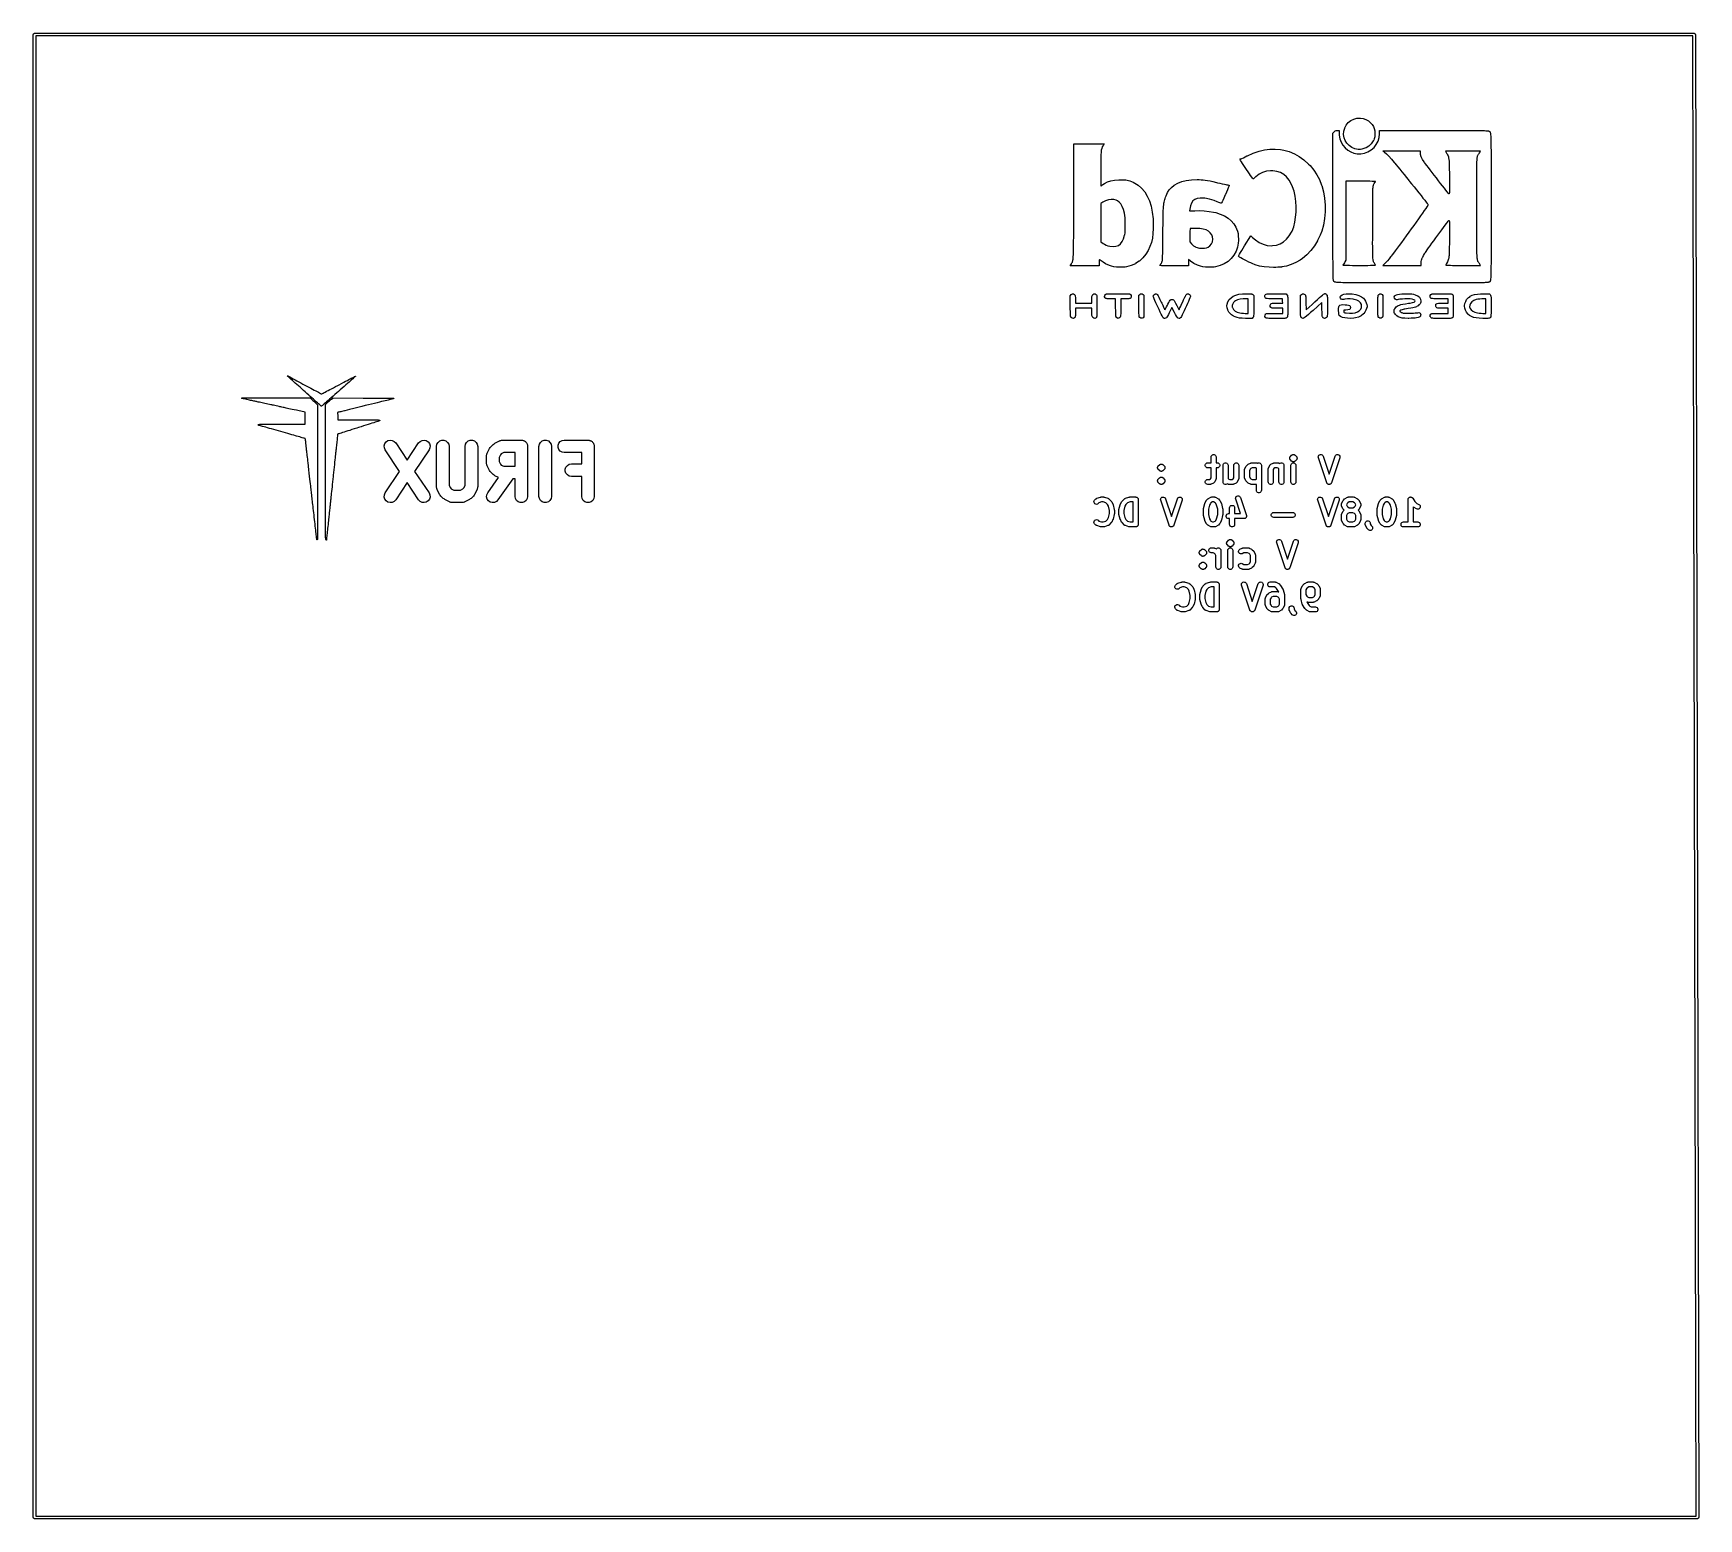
# Model space of a CAD drawing. Extents: x 92.1 to 192.1, y -135.1 to -45.9.
import ezdxf

# ---------------------------------------------------------------- set-up
doc = ezdxf.new("R2010")
doc.units = 0
doc.header["$MEASUREMENT"] = 0
doc.layers.add('BLACK', color=7, linetype='CONTINUOUS')

msp = doc.modelspace()

# ---------------------------------------------------------------- linework, layer by layer
at = {"layer": 'BLACK', "linetype": 'CONTINUOUS'}
for p, q in [((92.1273, -45.9805), (92.1284, -45.974)), ((92.1284, -45.974), (92.1318, -45.9682)), ((92.1318, -45.9682), (92.134, -45.9619)), ((92.134, -45.9619), (92.1383, -45.9568)), ((92.1383, -45.9568), (92.1417, -45.951)), ((92.1417, -45.951), (92.1468, -45.9468)), ((92.1468, -45.9468), (92.151, -45.9417)), ((92.151, -45.9417), (92.1568, -45.9383)), ((92.1568, -45.9383), (92.1619, -45.934)), ((92.1619, -45.934), (92.1682, -45.9318)), ((92.1682, -45.9318), (92.174, -45.9284)), ((92.174, -45.9284), (92.1805, -45.9273)), ((92.1805, -45.9273), (92.1868, -45.925)), ((92.1868, -45.925), (92.1934, -45.925)), ((92.1934, -45.925), (92.1934, -45.925)), ((92.1934, -45.925), (191.801, -45.925)), ((191.801, -45.925), (191.813, -45.925)), ((191.813, -45.925), (191.819, -45.9273)), ((191.819, -45.9273), (191.826, -45.9284)), ((191.826, -45.9284), (191.832, -45.9317)), ((191.832, -45.9317), (191.838, -45.934)), ((191.838, -45.934), (191.843, -45.9383)), ((191.843, -45.9383), (191.849, -45.9417)), ((191.849, -45.9417), (191.853, -45.9467)), ((191.853, -45.9467), (191.858, -45.9509)), ((191.858, -45.9509), (191.862, -45.9567)), ((191.862, -45.9567), (191.866, -45.9619)), ((191.866, -45.9619), (191.868, -45.9681)), ((191.868, -45.9681), (191.872, -45.9738)), ((191.872, -45.9738), (191.873, -45.9804)), ((92.125, -45.9868), (92.1273, -45.9805)), ((92.125, -45.9934), (92.125, -45.9868)), ((92.125, -135.007), (92.125, -45.9934)), ((191.725, -46.075), (92.275, -46.075)), ((92.275, -46.075), (92.275, -134.925)), ((191.925, -134.925), (191.725, -46.075)), ((191.873, -45.9804), (191.875, -45.9868)), ((191.875, -45.9868), (191.875, -45.9995)), ((191.875, -45.9995), (192.075, -134.987)), ((170.125, -51.9128), (170.126, -51.9123)), ((170.125, -51.9134), (170.125, -51.9128)), ((170.125, -51.9136), (170.125, -51.9134)), ((170.125, -51.9138), (170.125, -51.9136)), ((170.125, -51.9144), (170.125, -51.9138)), ((170.125, -51.915), (170.125, -51.9144)), ((170.125, -51.9152), (170.125, -51.915)), ((170.125, -51.9155), (170.125, -51.9152)), ((170.125, -56.3182), (170.125, -51.9155)), ((170.126, -51.9119), (170.203, -51.8348)), ((170.126, -51.9121), (170.126, -51.9119)), ((170.126, -51.9123), (170.126, -51.9121)), ((170.203, -51.8346), (170.258, -51.7869)), ((170.203, -51.8347), (170.203, -51.8346)), ((170.203, -51.8348), (170.203, -51.8347)), ((170.258, -51.7869), (170.259, -51.7865)), ((170.259, -51.7861), (170.313, -51.7624)), ((170.259, -51.7865), (170.259, -51.7861)), ((170.313, -51.7624), (170.314, -51.7622)), ((170.314, -51.7622), (170.315, -51.762)), ((170.315, -51.762), (170.388, -51.7563)), ((170.388, -51.7563), (170.388, -51.7562)), ((170.388, -51.7562), (170.492, -51.7562)), ((170.388, -51.7563), (170.388, -51.7563)), ((170.492, -51.7562), (170.493, -51.7563)), ((170.493, -51.7563), (170.493, -51.7563)), ((170.493, -51.7563), (170.494, -51.7565)), ((170.494, -51.7565), (170.494, -51.7566)), ((170.494, -51.7566), (170.495, -51.7568)), ((170.495, -51.7568), (170.495, -51.7569)), ((170.495, -51.7569), (170.495, -51.7572)), ((170.495, -51.7572), (170.496, -51.7574)), ((170.496, -51.7574), (170.496, -51.7578)), ((170.496, -51.7578), (170.496, -51.758)), ((170.496, -51.758), (170.497, -51.7584)), ((170.497, -51.7584), (170.497, -51.7587)), ((170.497, -51.7587), (170.497, -51.7592)), ((170.497, -51.7592), (170.497, -51.7595)), ((170.497, -51.7595), (170.497, -51.76)), ((170.497, -51.76), (170.497, -51.7604)), ((170.497, -51.7604), (170.497, -51.7608)), ((170.497, -51.7608), (170.498, -51.7612)), ((170.498, -51.7612), (170.498, -51.9378)), ((170.498, -51.9378), (170.501, -52.0376)), ((170.766, -51.9991), (170.778, -51.8037)), ((170.778, -51.8027), (170.831, -51.6092)), ((170.778, -51.8032), (170.778, -51.8027)), ((170.778, -51.8037), (170.778, -51.8032)), ((170.831, -51.6082), (170.922, -51.43)), ((170.831, -51.6087), (170.831, -51.6082)), ((170.831, -51.6092), (170.831, -51.6087)), ((170.922, -51.4291), (171.045, -51.2783)), ((170.922, -51.4296), (170.922, -51.4291)), ((170.922, -51.43), (170.922, -51.4296)), ((171.045, -51.2779), (171.046, -51.2775)), ((171.045, -51.2783), (171.045, -51.2779)), ((171.046, -51.2775), (171.196, -51.1574)), ((171.196, -51.1572), (171.197, -51.1568)), ((171.196, -51.1574), (171.196, -51.1572)), ((171.197, -51.1568), (171.371, -51.0708)), ((171.371, -51.0707), (171.372, -51.0704)), ((171.371, -51.0708), (171.371, -51.0707)), ((171.372, -51.0704), (171.565, -51.0217)), ((171.565, -51.0217), (171.566, -51.0217)), ((171.566, -51.0216), (171.775, -51.0136)), ((171.566, -51.0217), (171.566, -51.0216)), ((171.775, -51.0136), (171.776, -51.0136)), ((171.775, -51.0136), (171.775, -51.0136)), ((171.776, -51.0136), (171.932, -51.0343)), ((171.932, -51.0343), (171.932, -51.0344)), ((171.932, -51.0344), (171.933, -51.0345)), ((171.933, -51.0345), (172.099, -51.0891)), ((172.099, -51.0891), (172.099, -51.0894)), ((172.099, -51.0894), (172.1, -51.0896)), ((172.1, -51.0896), (172.251, -51.1808)), ((172.251, -51.1808), (172.251, -51.1812)), ((172.251, -51.1812), (172.252, -51.1814)), ((172.252, -51.1814), (172.396, -51.3137)), ((172.396, -51.3137), (172.396, -51.3139)), ((172.396, -51.3139), (172.396, -51.3141)), ((172.396, -51.3141), (172.474, -51.403)), ((172.474, -51.403), (172.474, -51.4033)), ((172.474, -51.4033), (172.474, -51.4035)), ((172.474, -51.4035), (172.553, -51.5208)), ((172.553, -51.5208), (172.554, -51.5212)), ((172.554, -51.5212), (172.554, -51.5217)), ((172.554, -51.5217), (172.604, -51.6435)), ((172.604, -51.6435), (172.605, -51.6439)), ((172.605, -51.6439), (172.605, -51.6444)), ((172.605, -51.6444), (172.632, -51.7836)), ((172.632, -51.7836), (172.632, -51.784)), ((172.632, -51.784), (172.632, -51.7843)), ((172.632, -51.7843), (172.64, -51.9538)), ((172.64, -51.954), (172.639, -52.0466)), ((172.64, -51.9538), (172.64, -51.9539)), ((172.64, -51.9539), (172.64, -51.954)), ((172.892, -52.1836), (172.914, -51.9555)), ((172.914, -51.7595), (172.915, -51.7592)), ((172.914, -51.76), (172.914, -51.7595)), ((172.914, -51.7604), (172.914, -51.76)), ((172.914, -51.7608), (172.914, -51.7604)), ((172.914, -51.7612), (172.914, -51.7608)), ((172.914, -51.9555), (172.914, -51.7612)), ((172.915, -51.758), (172.916, -51.7578)), ((172.915, -51.7584), (172.915, -51.758)), ((172.915, -51.7587), (172.915, -51.7584)), ((172.915, -51.7592), (172.915, -51.7587)), ((172.916, -51.7572), (172.917, -51.7569)), ((172.916, -51.7574), (172.916, -51.7572)), ((172.916, -51.7578), (172.916, -51.7574)), ((172.917, -51.7566), (172.918, -51.7565)), ((172.917, -51.7568), (172.917, -51.7566)), ((172.917, -51.7569), (172.917, -51.7568)), ((172.918, -51.7565), (172.918, -51.7563)), ((172.918, -51.7563), (172.919, -51.7563)), ((172.919, -51.7563), (172.919, -51.7562)), ((172.919, -51.7562), (176.174, -51.7562)), ((176.174, -51.7562), (176.598, -51.7563)), ((176.598, -51.7563), (177.009, -51.7564)), ((176.598, -51.7563), (176.598, -51.7563)), ((177.009, -51.7564), (177.009, -51.7564)), ((177.009, -51.7564), (177.377, -51.7566)), ((177.377, -51.7566), (177.377, -51.7566)), ((177.377, -51.7566), (177.708, -51.7569)), ((177.708, -51.7569), (177.708, -51.7569)), ((177.708, -51.7569), (178.001, -51.7574)), ((178.001, -51.7574), (178.001, -51.7574)), ((178.001, -51.7574), (178.26, -51.758)), ((178.26, -51.758), (178.26, -51.758)), ((178.26, -51.758), (178.26, -51.758)), ((178.26, -51.758), (178.486, -51.7589)), ((178.486, -51.7589), (178.486, -51.7589)), ((178.486, -51.7589), (178.486, -51.7589)), ((178.486, -51.7589), (178.683, -51.76)), ((178.683, -51.76), (178.683, -51.76)), ((178.683, -51.76), (178.683, -51.76)), ((178.683, -51.76), (178.852, -51.7613)), ((178.852, -51.7613), (178.852, -51.7613)), ((178.852, -51.7613), (178.852, -51.7613)), ((178.852, -51.7613), (178.994, -51.7629)), ((178.994, -51.7629), (178.994, -51.7629)), ((178.994, -51.7629), (178.994, -51.7629)), ((178.994, -51.7629), (179.114, -51.7648)), ((179.114, -51.7648), (179.114, -51.7648)), ((179.114, -51.7648), (179.114, -51.7648)), ((179.114, -51.7648), (179.212, -51.767)), ((179.212, -51.767), (179.212, -51.767)), ((179.212, -51.767), (179.212, -51.767)), ((179.212, -51.767), (179.291, -51.7695)), ((179.291, -51.7695), (179.291, -51.7696)), ((179.291, -51.7696), (179.291, -51.7695)), ((179.291, -51.7695), (179.353, -51.7725)), ((179.353, -51.7725), (179.353, -51.7725)), ((179.353, -51.7725), (179.353, -51.7725)), ((179.353, -51.7725), (179.401, -51.7758)), ((179.401, -51.7758), (179.401, -51.7759)), ((179.401, -51.7759), (179.401, -51.7758)), ((179.401, -51.7758), (179.436, -51.7796)), ((179.436, -51.7796), (179.436, -51.7796)), ((179.436, -51.7796), (179.436, -51.7796)), ((179.436, -51.7796), (179.46, -51.7839)), ((179.46, -51.7839), (179.461, -51.7839)), ((179.461, -51.7839), (179.461, -51.784)), ((179.461, -51.784), (179.477, -51.7887)), ((179.477, -51.7887), (179.478, -51.7888)), ((179.478, -51.7888), (179.478, -51.789)), ((179.478, -51.789), (179.489, -51.7941)), ((179.489, -51.7941), (179.489, -51.7943)), ((179.489, -51.7943), (179.489, -51.7943)), ((179.489, -51.7943), (179.501, -51.8014)), ((179.501, -51.8014), (179.514, -51.8085)), ((179.514, -51.8085), (179.515, -51.8085)), ((179.515, -51.8085), (179.515, -51.8086)), ((179.515, -51.8086), (179.527, -51.8156)), ((179.527, -51.8156), (179.527, -51.8158)), ((179.527, -51.8158), (179.528, -51.816)), ((179.528, -51.816), (179.539, -51.8249)), ((179.539, -51.8249), (179.539, -51.8253)), ((179.539, -51.8253), (179.54, -51.8257)), ((179.54, -51.8257), (179.55, -51.8383)), ((179.55, -51.8383), (179.55, -51.8388)), ((179.55, -51.8388), (179.551, -51.8392)), ((179.551, -51.8392), (179.56, -51.8575)), ((179.56, -51.8575), (179.56, -51.8579)), ((179.56, -51.8579), (179.56, -51.8582)), ((179.56, -51.8582), (179.569, -51.884)), ((179.569, -51.884), (179.569, -51.8843)), ((179.569, -51.8843), (179.569, -51.8845)), ((179.569, -51.8845), (179.576, -51.9197)), ((179.576, -51.9197), (179.576, -51.9199)), ((179.576, -51.9199), (179.576, -51.92)), ((179.576, -51.92), (179.583, -51.9666)), ((179.583, -51.9666), (179.583, -51.9667)), ((179.583, -51.9667), (179.583, -51.9668)), ((179.583, -51.9668), (179.589, -52.0265)), ((154.567, -52.5533), (154.568, -52.5529)), ((154.567, -52.5537), (154.567, -52.5533)), ((154.567, -52.5541), (154.567, -52.5537)), ((154.567, -52.5546), (154.567, -52.5541)), ((154.567, -52.555), (154.567, -52.5546)), ((154.567, -55.9398), (154.567, -52.555)), ((154.568, -52.5518), (154.569, -52.5515)), ((154.568, -52.5522), (154.568, -52.5518)), ((154.568, -52.5525), (154.568, -52.5522)), ((154.568, -52.5529), (154.568, -52.5525)), ((154.569, -52.551), (154.57, -52.5507)), ((154.569, -52.5512), (154.569, -52.551)), ((154.569, -52.5515), (154.569, -52.5512)), ((154.57, -52.5503), (154.571, -52.5502)), ((154.57, -52.5505), (154.57, -52.5503)), ((154.57, -52.5507), (154.57, -52.5505)), ((154.571, -52.5502), (154.571, -52.5501)), ((154.571, -52.5501), (154.572, -52.5501)), ((154.572, -52.5501), (154.572, -52.55)), ((154.572, -52.55), (156.391, -52.55)), ((156.223, -52.9473), (156.208, -53.0884)), ((156.246, -52.8371), (156.223, -52.9473)), ((156.281, -52.7432), (156.246, -52.8371)), ((156.333, -52.6505), (156.281, -52.7432)), ((156.346, -52.6315), (156.333, -52.6505)), ((156.395, -52.5578), (156.346, -52.6315)), ((156.391, -52.55), (156.391, -52.55)), ((156.391, -52.55), (156.391, -52.55)), ((156.391, -52.55), (156.392, -52.5502)), ((156.392, -52.5502), (156.393, -52.5503)), ((156.393, -52.5503), (156.393, -52.5504)), ((156.393, -52.5504), (156.393, -52.5504)), ((156.393, -52.5504), (156.393, -52.5508)), ((156.393, -52.5508), (156.394, -52.5512)), ((156.394, -52.5512), (156.394, -52.5513)), ((156.394, -52.5513), (156.394, -52.5514)), ((156.394, -52.5514), (156.395, -52.552)), ((156.395, -52.552), (156.395, -52.5525)), ((156.395, -52.5525), (156.395, -52.5526)), ((156.395, -52.5526), (156.395, -52.5528)), ((156.395, -52.5528), (156.396, -52.5535)), ((156.396, -52.5562), (156.395, -52.5568)), ((156.395, -52.5568), (156.395, -52.5575)), ((156.395, -52.5575), (156.395, -52.5576)), ((156.395, -52.5576), (156.395, -52.5578)), ((156.396, -52.5535), (156.396, -52.5541)), ((156.396, -52.5541), (156.396, -52.5543)), ((156.396, -52.5543), (156.396, -52.5544)), ((156.396, -52.5544), (156.396, -52.5551)), ((156.396, -52.5551), (156.396, -52.5559)), ((156.396, -52.5559), (156.396, -52.556)), ((156.396, -52.556), (156.396, -52.5562)), ((165.688, -52.9981), (166.017, -52.9175)), ((166.017, -52.9175), (166.018, -52.9175)), ((166.018, -52.9174), (166.34, -52.8749)), ((166.018, -52.9175), (166.018, -52.9174)), ((166.34, -52.8748), (166.658, -52.8696)), ((166.34, -52.8749), (166.34, -52.8748)), ((166.34, -52.8749), (166.34, -52.8749)), ((166.658, -52.8696), (166.659, -52.8696)), ((166.659, -52.8696), (166.659, -52.8696)), ((166.659, -52.8696), (166.978, -52.9009)), ((166.978, -52.9009), (166.978, -52.9009)), ((166.978, -52.9009), (166.978, -52.901)), ((166.978, -52.901), (167.17, -52.9361)), ((167.17, -52.9361), (167.17, -52.9362)), ((167.17, -52.9362), (167.171, -52.9362)), ((167.171, -52.9362), (167.501, -53.0267)), ((170.501, -52.0376), (170.539, -52.2587)), ((170.539, -52.2587), (170.613, -52.4617)), ((170.613, -52.4617), (170.719, -52.6441)), ((170.719, -52.6441), (170.854, -52.8032)), ((170.766, -51.9996), (170.766, -51.9991)), ((170.766, -52.0001), (170.766, -51.9996)), ((170.796, -52.1887), (170.766, -52.0001)), ((170.796, -52.1892), (170.796, -52.1887)), ((170.797, -52.1897), (170.796, -52.1892)), ((170.864, -52.3662), (170.797, -52.1897)), ((170.854, -52.8032), (171.012, -52.9363)), ((170.864, -52.3666), (170.864, -52.3662)), ((170.865, -52.3671), (170.864, -52.3666)), ((170.966, -52.5263), (170.865, -52.3671)), ((170.967, -52.5267), (170.966, -52.5263)), ((170.967, -52.5271), (170.967, -52.5267)), ((171.099, -52.6639), (170.967, -52.5271)), ((171.012, -52.9363), (171.19, -53.0407)), ((171.1, -52.6642), (171.099, -52.6639)), ((171.1, -52.6645), (171.1, -52.6642)), ((171.259, -52.7735), (171.1, -52.6645)), ((171.259, -52.7738), (171.259, -52.7735)), ((171.26, -52.774), (171.259, -52.7738)), ((171.442, -52.8502), (171.26, -52.774)), ((171.442, -52.8504), (171.442, -52.8502)), ((171.442, -52.8502), (171.442, -52.8502)), ((171.545, -52.8754), (171.442, -52.8504)), ((171.546, -52.8754), (171.545, -52.8754)), ((171.635, -52.8905), (171.546, -52.8754)), ((171.546, -52.8754), (171.546, -52.8754)), ((171.636, -52.8906), (171.635, -52.8905)), ((171.635, -52.8905), (171.635, -52.8905)), ((171.704, -52.8966), (171.636, -52.8906)), ((171.705, -52.8965), (171.704, -52.8966)), ((171.771, -52.8929), (171.705, -52.8966)), ((171.705, -52.8966), (171.705, -52.8965)), ((171.772, -52.8928), (171.771, -52.8929)), ((171.853, -52.879), (171.772, -52.8928)), ((171.772, -52.8928), (171.772, -52.8928)), ((171.92, -52.865), (171.853, -52.879)), ((171.853, -52.879), (171.853, -52.879)), ((171.853, -52.879), (171.853, -52.879)), ((171.921, -52.8648), (171.92, -52.8649)), ((171.92, -52.8649), (171.92, -52.865)), ((172.108, -52.8015), (171.921, -52.8648)), ((172.109, -52.8013), (172.108, -52.8015)), ((172.277, -52.6984), (172.109, -52.8011)), ((172.109, -52.8011), (172.109, -52.8013)), ((172.226, -53.0387), (172.42, -52.9229)), ((172.278, -52.698), (172.277, -52.6984)), ((172.423, -52.5587), (172.278, -52.6977)), ((172.278, -52.6977), (172.278, -52.698)), ((172.42, -52.9229), (172.59, -52.7732)), ((172.424, -52.5579), (172.423, -52.5583)), ((172.423, -52.5583), (172.423, -52.5587)), ((172.541, -52.3858), (172.424, -52.5579)), ((172.569, -52.3305), (172.541, -52.3852)), ((172.541, -52.3852), (172.541, -52.3855)), ((172.541, -52.3855), (172.541, -52.3858)), ((172.57, -52.3304), (172.569, -52.3305)), ((172.603, -52.2572), (172.57, -52.3303)), ((172.57, -52.3303), (172.57, -52.3304)), ((172.59, -52.7732), (172.727, -52.597)), ((172.623, -52.1954), (172.603, -52.2568)), ((172.603, -52.2568), (172.603, -52.257)), ((172.603, -52.257), (172.603, -52.2572)), ((172.624, -52.195), (172.623, -52.1954)), ((172.635, -52.1301), (172.624, -52.1947)), ((172.624, -52.1947), (172.624, -52.195)), ((172.639, -52.0469), (172.635, -52.1295)), ((172.635, -52.1295), (172.635, -52.1298)), ((172.635, -52.1298), (172.635, -52.1301)), ((172.639, -52.0466), (172.639, -52.0467)), ((172.639, -52.0467), (172.639, -52.0469)), ((172.727, -52.597), (172.829, -52.3989)), ((172.829, -52.3989), (172.892, -52.1836)), ((179.589, -52.0265), (179.589, -52.0266)), ((179.589, -52.0266), (179.589, -52.0266)), ((179.589, -52.0266), (179.594, -52.1014)), ((179.594, -52.1014), (179.594, -52.1015)), ((179.594, -52.1015), (179.594, -52.1015)), ((179.594, -52.1015), (179.598, -52.1933)), ((179.598, -52.1933), (179.598, -52.1933)), ((179.598, -52.1933), (179.598, -52.1934)), ((179.598, -52.1934), (179.602, -52.304)), ((179.602, -52.304), (179.602, -52.304)), ((179.602, -52.304), (179.602, -52.3041)), ((179.602, -52.3041), (179.605, -52.4355)), ((179.605, -52.4355), (179.605, -52.4355)), ((179.605, -52.4355), (179.605, -52.4355)), ((179.605, -52.4355), (179.607, -52.5896)), ((179.607, -52.5896), (179.607, -52.5896)), ((179.607, -52.5896), (179.607, -52.5896)), ((179.607, -52.5896), (179.609, -52.7682)), ((179.609, -52.7682), (179.609, -52.7682)), ((179.609, -52.7682), (179.609, -52.7682)), ((179.609, -52.7682), (179.611, -52.9733)), ((179.611, -52.9733), (179.611, -52.9733)), ((179.611, -52.9733), (179.611, -52.9733)), ((179.611, -52.9733), (179.611, -52.9859)), ((156.191, -53.9298), (156.189, -54.1154)), ((156.192, -53.7487), (156.191, -53.9298)), ((156.194, -53.5774), (156.192, -53.7487)), ((156.197, -53.4216), (156.194, -53.5774)), ((156.194, -53.5774), (156.194, -53.5774)), ((156.2, -53.2868), (156.197, -53.4216)), ((156.203, -53.1785), (156.2, -53.2868)), ((156.207, -53.1023), (156.203, -53.1785)), ((156.208, -53.0884), (156.207, -53.1023)), ((164.537, -53.4789), (164.538, -53.4783)), ((164.537, -53.4794), (164.537, -53.4789)), ((164.537, -53.4797), (164.537, -53.4794)), ((164.537, -53.48), (164.537, -53.4797)), ((164.537, -53.4806), (164.537, -53.48)), ((164.537, -53.4812), (164.537, -53.4806)), ((164.537, -53.4814), (164.537, -53.4812)), ((164.537, -53.4817), (164.537, -53.4814)), ((164.537, -53.4823), (164.537, -53.4817)), ((164.537, -53.4828), (164.537, -53.4823)), ((164.548, -53.5038), (164.537, -53.4828)), ((164.538, -53.4774), (164.539, -53.477)), ((164.538, -53.4779), (164.538, -53.4774)), ((164.538, -53.4781), (164.538, -53.4779)), ((164.538, -53.4783), (164.538, -53.4781)), ((164.539, -53.477), (164.548, -53.4685)), ((164.548, -53.4681), (164.549, -53.4679)), ((164.548, -53.4683), (164.548, -53.4681)), ((164.548, -53.4685), (164.548, -53.4683)), ((164.548, -53.504), (164.548, -53.5038)), ((164.548, -53.5042), (164.548, -53.504)), ((164.58, -53.557), (164.548, -53.5042)), ((164.549, -53.4676), (164.55, -53.4675)), ((164.549, -53.4679), (164.549, -53.4676)), ((164.55, -53.4674), (164.589, -53.4573)), ((164.55, -53.4675), (164.55, -53.4674)), ((164.58, -53.5571), (164.58, -53.557)), ((164.631, -53.6362), (164.58, -53.5571)), ((164.58, -53.5571), (164.58, -53.5571)), ((164.589, -53.4573), (164.607, -53.4523)), ((164.589, -53.4573), (164.589, -53.4573)), ((164.607, -53.4523), (164.663, -53.43)), ((164.631, -53.6363), (164.631, -53.6362)), ((164.696, -53.7362), (164.631, -53.6363)), ((164.631, -53.6363), (164.631, -53.6363)), ((164.663, -53.43), (164.747, -53.393)), ((164.772, -53.8514), (164.696, -53.7362)), ((164.696, -53.7362), (164.696, -53.7362)), ((164.696, -53.7362), (164.696, -53.7362)), ((164.747, -53.393), (164.85, -53.3447)), ((164.855, -53.9763), (164.772, -53.8514)), ((164.772, -53.8514), (164.772, -53.8514)), ((164.772, -53.8514), (164.772, -53.8514)), ((164.85, -53.3447), (164.966, -53.2884)), ((164.966, -53.2884), (164.989, -53.2773)), ((164.966, -53.2884), (164.966, -53.2884)), ((164.989, -53.2772), (165.346, -53.118)), ((164.989, -53.2773), (164.989, -53.2772)), ((164.989, -53.2773), (164.989, -53.2773)), ((165.346, -53.1178), (165.688, -52.9983)), ((165.346, -53.1179), (165.346, -53.1178)), ((165.346, -53.118), (165.346, -53.1179)), ((165.688, -52.9982), (165.688, -52.9981)), ((165.688, -52.9983), (165.688, -52.9982)), ((167.501, -53.0267), (167.501, -53.0268)), ((167.501, -53.0268), (167.501, -53.0269)), ((167.501, -53.0269), (167.811, -53.1536)), ((167.811, -53.1536), (167.811, -53.1538)), ((167.811, -53.1538), (167.811, -53.1539)), ((167.811, -53.1539), (168.104, -53.3191)), ((168.104, -53.3191), (168.105, -53.3193)), ((168.105, -53.3193), (168.105, -53.3195)), ((168.105, -53.3195), (168.386, -53.5255)), ((168.386, -53.5255), (168.386, -53.5256)), ((168.386, -53.5256), (168.386, -53.5258)), ((168.386, -53.5258), (168.66, -53.7748)), ((168.66, -53.7748), (168.66, -53.7749)), ((168.66, -53.7749), (168.66, -53.775)), ((168.66, -53.775), (168.748, -53.8659)), ((168.748, -53.8659), (168.748, -53.8661)), ((168.748, -53.8661), (168.749, -53.8662)), ((168.749, -53.8662), (168.974, -54.1318)), ((171.19, -53.0407), (171.383, -53.1138)), ((171.383, -53.1138), (171.587, -53.1528)), ((171.587, -53.1528), (171.799, -53.1551)), ((171.799, -53.1551), (172.013, -53.1179)), ((172.013, -53.1179), (172.226, -53.0387)), ((174.249, -52.9911), (173.126, -52.9914)), ((173.126, -52.9914), (173.194, -53.0439)), ((173.194, -53.0439), (173.194, -53.0439)), ((173.194, -53.0439), (173.194, -53.0439)), ((173.194, -53.0439), (173.213, -53.0587)), ((173.213, -53.0587), (173.213, -53.0588)), ((173.213, -53.0588), (173.213, -53.0589)), ((173.213, -53.0589), (173.34, -53.1681)), ((173.34, -53.1681), (173.34, -53.1682)), ((173.34, -53.1682), (173.34, -53.1683)), ((173.34, -53.1683), (173.478, -53.3045)), ((173.478, -53.3045), (173.478, -53.3046)), ((173.478, -53.3046), (173.478, -53.3047)), ((173.478, -53.3047), (173.632, -53.472)), ((173.632, -53.472), (173.632, -53.4721)), ((173.632, -53.4721), (173.632, -53.4721)), ((173.632, -53.4721), (173.806, -53.6743)), ((173.806, -53.6743), (173.806, -53.6744)), ((173.806, -53.6744), (173.806, -53.6744)), ((173.806, -53.6744), (173.84, -53.7159)), ((173.84, -53.7159), (173.84, -53.7159)), ((173.84, -53.7159), (173.84, -53.7159)), ((173.84, -53.7159), (173.922, -53.8155)), ((173.922, -53.8155), (173.922, -53.8155)), ((173.922, -53.8155), (173.922, -53.8155)), ((173.922, -53.8155), (174.022, -53.9379)), ((174.022, -53.9379), (174.022, -53.9379)), ((174.022, -53.9379), (174.022, -53.9379)), ((174.022, -53.9379), (174.137, -54.0797)), ((175.38, -52.9909), (174.249, -52.9911)), ((175.37, -53.0817), (175.38, -52.9909)), ((175.37, -53.0821), (175.37, -53.0817)), ((175.37, -53.0826), (175.37, -53.0821)), ((175.377, -53.1978), (175.37, -53.0826)), ((175.377, -53.1984), (175.377, -53.1978)), ((175.377, -53.199), (175.377, -53.1984)), ((175.42, -53.3361), (175.377, -53.199)), ((175.42, -53.3365), (175.42, -53.3361)), ((175.42, -53.3369), (175.42, -53.3365)), ((175.501, -53.4971), (175.42, -53.3369)), ((175.501, -53.4973), (175.501, -53.4971)), ((175.501, -53.4975), (175.501, -53.4973)), ((175.592, -53.6427), (175.501, -53.4975)), ((175.592, -53.6428), (175.592, -53.6427)), ((175.592, -53.643), (175.592, -53.6428)), ((175.625, -53.6885), (175.592, -53.643)), ((175.681, -53.764), (175.625, -53.6885)), ((175.625, -53.6885), (175.625, -53.6885)), ((175.625, -53.6885), (175.625, -53.6885)), ((175.758, -53.8651), (175.681, -53.764)), ((175.681, -53.764), (175.681, -53.764)), ((175.681, -53.764), (175.681, -53.764)), ((175.852, -53.9876), (175.758, -53.8651)), ((175.758, -53.8651), (175.758, -53.8651)), ((175.758, -53.8651), (175.758, -53.8651)), ((178.988, -52.9909), (176.877, -52.9909)), ((176.877, -52.9909), (176.949, -53.1101)), ((176.949, -53.1101), (176.949, -53.1101)), ((176.949, -53.1101), (176.949, -53.1101)), ((176.949, -53.1101), (176.979, -53.1604)), ((176.979, -53.1604), (176.979, -53.1605)), ((176.979, -53.1605), (176.979, -53.1606)), ((176.979, -53.1606), (177.008, -53.216)), ((177.008, -53.216), (177.008, -53.2162)), ((177.008, -53.2162), (177.008, -53.2164)), ((177.008, -53.2164), (177.032, -53.2729)), ((177.032, -53.2729), (177.032, -53.2731)), ((177.032, -53.2731), (177.033, -53.2733)), ((177.033, -53.2733), (177.052, -53.3353)), ((177.052, -53.3353), (177.053, -53.3355)), ((177.053, -53.3355), (177.053, -53.3357)), ((177.053, -53.3357), (177.069, -53.4076)), ((177.069, -53.4076), (177.069, -53.4078)), ((177.069, -53.4078), (177.069, -53.408)), ((177.069, -53.408), (177.081, -53.4943)), ((177.081, -53.4943), (177.081, -53.4944)), ((177.081, -53.4944), (177.081, -53.4945)), ((177.081, -53.4945), (177.091, -53.5996)), ((177.091, -53.5996), (177.091, -53.5997)), ((177.091, -53.5997), (177.091, -53.5998)), ((177.091, -53.5998), (177.098, -53.728)), ((177.098, -53.728), (177.098, -53.7281)), ((177.098, -53.7281), (177.098, -53.7281)), ((177.098, -53.7281), (177.104, -53.884)), ((177.104, -53.884), (177.104, -53.8841)), ((177.104, -53.8841), (177.104, -53.8841)), ((177.104, -53.8841), (177.108, -54.0721)), ((178.758, -54.0829), (178.761, -53.9125)), ((178.761, -53.9124), (178.764, -53.767)), ((178.761, -53.9125), (178.761, -53.9124)), ((178.761, -53.9125), (178.761, -53.9125)), ((178.764, -53.7669), (178.769, -53.6441)), ((178.764, -53.767), (178.764, -53.7669)), ((178.764, -53.767), (178.764, -53.767)), ((178.769, -53.644), (178.774, -53.5413)), ((178.769, -53.6441), (178.769, -53.644)), ((178.769, -53.644), (178.769, -53.644)), ((178.774, -53.5412), (178.781, -53.4564)), ((178.774, -53.5413), (178.774, -53.5412)), ((178.774, -53.5413), (178.774, -53.5413)), ((178.781, -53.4562), (178.789, -53.3868)), ((178.781, -53.4563), (178.781, -53.4562)), ((178.781, -53.4564), (178.781, -53.4563)), ((178.789, -53.3866), (178.798, -53.3302)), ((178.789, -53.3867), (178.789, -53.3866)), ((178.789, -53.3868), (178.789, -53.3867)), ((178.798, -53.3299), (178.809, -53.2842)), ((178.798, -53.3301), (178.798, -53.3299)), ((178.798, -53.3302), (178.798, -53.3301)), ((178.809, -53.2838), (178.822, -53.2464)), ((178.809, -53.284), (178.809, -53.2838)), ((178.809, -53.2842), (178.809, -53.284)), ((178.822, -53.246), (178.836, -53.2145)), ((178.822, -53.2462), (178.822, -53.246)), ((178.822, -53.2464), (178.822, -53.2462)), ((178.836, -53.2141), (178.853, -53.1861)), ((178.836, -53.2143), (178.836, -53.2141)), ((178.836, -53.2145), (178.836, -53.2143)), ((178.853, -53.1858), (178.871, -53.159)), ((178.853, -53.186), (178.853, -53.1858)), ((178.853, -53.1861), (178.853, -53.186)), ((178.871, -53.1589), (178.891, -53.1308)), ((178.871, -53.159), (178.871, -53.1589)), ((178.871, -53.159), (178.871, -53.159)), ((178.891, -53.1308), (178.914, -53.0992)), ((178.914, -53.0992), (178.988, -52.9909)), ((179.611, -52.9859), (179.611, -52.9859)), ((179.611, -52.9859), (179.612, -53.2067)), ((179.612, -53.2067), (179.612, -53.2067)), ((179.612, -53.2067), (179.612, -53.2067)), ((179.612, -53.2067), (179.613, -53.4703)), ((179.613, -53.4703), (179.613, -53.4703)), ((179.613, -53.4703), (179.613, -53.4703)), ((179.613, -53.4703), (179.614, -53.766)), ((179.614, -53.766), (179.614, -53.7661)), ((179.614, -53.7661), (179.614, -54.0958)), ((156.189, -54.2999), (156.188, -54.4776)), ((156.188, -54.4776), (156.188, -54.4776)), ((156.188, -54.4776), (156.189, -54.6432)), ((156.189, -54.1154), (156.189, -54.2999)), ((156.189, -54.6432), (156.189, -54.7911)), ((156.189, -54.7911), (156.189, -54.7911)), ((156.189, -54.7911), (156.191, -54.9157)), ((156.191, -54.9157), (156.193, -55.0115)), ((156.31, -55.008), (156.408, -54.9392)), ((156.408, -54.9389), (156.586, -54.8454)), ((156.408, -54.9391), (156.408, -54.9389)), ((156.408, -54.9392), (156.408, -54.9391)), ((156.586, -54.8451), (156.785, -54.7775)), ((156.586, -54.8453), (156.586, -54.8451)), ((156.586, -54.8454), (156.586, -54.8453)), ((156.785, -54.7773), (157.012, -54.7335)), ((156.785, -54.7774), (156.785, -54.7773)), ((156.785, -54.7775), (156.785, -54.7774)), ((157.012, -54.7334), (157.273, -54.7114)), ((157.012, -54.7335), (157.012, -54.7334)), ((157.012, -54.7335), (157.012, -54.7335)), ((157.273, -54.7114), (157.459, -54.7093)), ((157.273, -54.7114), (157.273, -54.7114)), ((157.273, -54.7114), (157.273, -54.7114)), ((157.459, -54.7093), (157.459, -54.7093)), ((157.459, -54.7093), (157.459, -54.7093)), ((157.459, -54.7093), (157.703, -54.729)), ((157.703, -54.729), (157.703, -54.7291)), ((157.703, -54.7291), (157.704, -54.7291)), ((157.704, -54.7291), (157.925, -54.7776)), ((157.925, -54.7776), (157.925, -54.7778)), ((157.925, -54.7778), (157.926, -54.7778)), ((157.926, -54.7778), (158.133, -54.8574)), ((158.133, -54.8574), (158.133, -54.8576)), ((158.133, -54.8576), (158.134, -54.8577)), ((158.134, -54.8577), (158.337, -54.9705)), ((158.337, -54.9705), (158.337, -54.9706)), ((158.337, -54.9706), (158.337, -54.9707)), ((158.337, -54.9707), (158.428, -55.0329)), ((160.599, -55.0458), (160.809, -54.9219)), ((160.809, -54.9219), (160.81, -54.9218)), ((160.81, -54.9216), (161.05, -54.8261)), ((160.81, -54.9218), (160.81, -54.9216)), ((161.05, -54.8261), (161.051, -54.826)), ((161.051, -54.8259), (161.323, -54.7583)), ((161.051, -54.826), (161.051, -54.8259)), ((161.323, -54.7582), (161.628, -54.718)), ((161.323, -54.7583), (161.323, -54.7582)), ((161.323, -54.7583), (161.323, -54.7583)), ((161.628, -54.718), (161.629, -54.718)), ((161.629, -54.718), (161.969, -54.7046)), ((161.629, -54.718), (161.629, -54.718)), ((161.969, -54.7046), (161.969, -54.7046)), ((161.969, -54.7046), (161.969, -54.7046)), ((161.969, -54.7046), (162.086, -54.7054)), ((162.086, -54.7054), (162.086, -54.7054)), ((162.086, -54.7054), (162.086, -54.7054)), ((162.086, -54.7054), (162.218, -54.7095)), ((162.218, -54.7095), (162.218, -54.7095)), ((162.218, -54.7095), (162.218, -54.7095)), ((162.218, -54.7095), (162.341, -54.7183)), ((162.341, -54.7183), (162.341, -54.7183)), ((162.341, -54.7183), (162.341, -54.7183)), ((162.341, -54.7183), (162.465, -54.7331)), ((162.465, -54.7331), (162.465, -54.7331)), ((162.465, -54.7331), (162.465, -54.7331)), ((162.465, -54.7331), (162.597, -54.755)), ((162.597, -54.755), (162.597, -54.7551)), ((162.597, -54.7551), (162.597, -54.7551)), ((162.597, -54.7551), (162.747, -54.7856)), ((162.747, -54.7856), (162.747, -54.7856)), ((162.747, -54.7856), (162.747, -54.7856)), ((162.747, -54.7856), (162.923, -54.8259)), ((162.923, -54.8259), (162.923, -54.8259)), ((162.923, -54.8259), (162.923, -54.8259)), ((162.923, -54.8259), (163.134, -54.8773)), ((163.134, -54.8773), (163.134, -54.8773)), ((163.134, -54.8773), (163.134, -54.8773)), ((163.134, -54.8773), (163.192, -54.8914)), ((163.192, -54.8914), (163.192, -54.8914)), ((163.192, -54.8914), (163.343, -54.9275)), ((163.343, -54.9275), (163.343, -54.9275)), ((163.343, -54.9275), (163.484, -54.9597)), ((163.484, -54.9597), (163.484, -54.9597)), ((163.484, -54.9597), (163.607, -54.9862)), ((164.941, -54.1053), (164.855, -53.9763)), ((164.855, -53.9763), (164.855, -53.9763)), ((164.855, -53.9763), (164.855, -53.9763)), ((164.941, -54.1054), (164.941, -54.1053)), ((164.941, -54.1053), (164.941, -54.1053)), ((165.027, -54.2331), (164.941, -54.1054)), ((165.109, -54.3539), (165.027, -54.2331)), ((165.027, -54.2331), (165.027, -54.2331)), ((165.027, -54.2331), (165.027, -54.2331)), ((165.184, -54.4623), (165.109, -54.3539)), ((165.109, -54.3539), (165.109, -54.3539)), ((165.109, -54.3539), (165.109, -54.3539)), ((165.247, -54.5528), (165.184, -54.4623)), ((165.184, -54.4623), (165.184, -54.4623)), ((165.184, -54.4623), (165.184, -54.4623)), ((165.295, -54.6198), (165.247, -54.5528)), ((165.247, -54.5528), (165.247, -54.5528)), ((165.247, -54.5528), (165.247, -54.5528)), ((165.295, -54.6199), (165.295, -54.6198)), ((165.295, -54.6198), (165.295, -54.6198)), ((165.324, -54.6578), (165.295, -54.6199)), ((165.324, -54.658), (165.324, -54.6578)), ((165.324, -54.6581), (165.324, -54.658)), ((165.328, -54.6625), (165.324, -54.6581)), ((165.329, -54.6629), (165.328, -54.6625)), ((165.329, -54.6632), (165.329, -54.6629)), ((165.329, -54.6634), (165.329, -54.6632)), ((165.33, -54.6636), (165.329, -54.6634)), ((165.33, -54.6638), (165.33, -54.6636)), ((165.331, -54.664), (165.33, -54.6638)), ((165.331, -54.6641), (165.331, -54.664)), ((165.331, -54.664), (165.331, -54.664)), ((165.332, -54.6641), (165.331, -54.6641)), ((165.333, -54.6641), (165.332, -54.6642)), ((165.332, -54.6642), (165.332, -54.6641)), ((165.334, -54.6639), (165.333, -54.6641)), ((165.333, -54.6641), (165.333, -54.6641)), ((165.354, -54.6544), (165.334, -54.6637)), ((165.334, -54.6637), (165.334, -54.6639)), ((165.355, -54.6541), (165.354, -54.6544)), ((165.4, -54.6193), (165.355, -54.6538)), ((165.355, -54.6538), (165.355, -54.6541)), ((165.462, -54.5658), (165.4, -54.6191)), ((165.4, -54.6191), (165.4, -54.6192)), ((165.4, -54.6192), (165.4, -54.6193)), ((165.493, -54.5368), (165.462, -54.5657)), ((165.462, -54.5657), (165.462, -54.5658)), ((165.462, -54.5658), (165.462, -54.5658)), ((165.687, -54.386), (165.493, -54.5368)), ((165.9, -54.275), (165.687, -54.386)), ((166.131, -54.2048), (165.9, -54.275)), ((166.378, -54.1762), (166.131, -54.2048)), ((166.516, -54.1785), (166.378, -54.1762)), ((166.759, -54.2129), (166.516, -54.1785)), ((166.977, -54.2847), (166.759, -54.2129)), ((167.173, -54.3944), (166.977, -54.2847)), ((167.345, -54.5427), (167.173, -54.3944)), ((167.496, -54.7301), (167.345, -54.5427)), ((167.626, -54.9573), (167.496, -54.7301)), ((167.701, -55.1308), (167.626, -54.9573)), ((168.974, -54.1318), (168.974, -54.132)), ((168.974, -54.132), (168.974, -54.1322)), ((168.974, -54.1322), (169.162, -54.4094)), ((169.162, -54.4094), (169.162, -54.4096)), ((169.162, -54.4096), (169.162, -54.4099)), ((169.162, -54.4099), (169.316, -54.707)), ((169.316, -54.707), (169.316, -54.7073)), ((169.316, -54.7073), (169.316, -54.7075)), ((169.316, -54.7075), (169.443, -55.0331)), ((170.907, -54.8052), (170.901, -57.1644)), ((171.797, -54.8052), (170.907, -54.8052)), ((171.994, -54.8055), (171.797, -54.8052)), ((172.175, -54.8064), (171.994, -54.8055)), ((172.337, -54.8079), (172.175, -54.8064)), ((172.175, -54.8064), (172.175, -54.8064)), ((172.474, -54.8099), (172.337, -54.8079)), ((172.337, -54.8079), (172.337, -54.8079)), ((172.582, -54.8122), (172.474, -54.8099)), ((172.474, -54.8099), (172.474, -54.8099)), ((172.568, -55.0196), (172.607, -54.9456)), ((172.655, -54.8149), (172.582, -54.8122)), ((172.607, -54.9456), (172.608, -54.9455)), ((172.608, -54.9453), (172.645, -54.8847)), ((172.608, -54.9455), (172.608, -54.9453)), ((172.645, -54.8845), (172.648, -54.8816)), ((172.645, -54.8846), (172.645, -54.8845)), ((172.645, -54.8847), (172.645, -54.8846)), ((172.648, -54.8816), (172.676, -54.8373)), ((172.685, -54.8174), (172.655, -54.8149)), ((172.676, -54.8373), (172.685, -54.8174)), ((174.137, -54.0797), (174.137, -54.0797)), ((174.137, -54.0797), (174.137, -54.0797)), ((174.137, -54.0797), (174.265, -54.2374)), ((174.265, -54.2374), (174.265, -54.2374)), ((174.265, -54.2374), (174.265, -54.2374)), ((174.265, -54.2374), (174.403, -54.4078)), ((174.403, -54.4078), (174.403, -54.4078)), ((174.403, -54.4078), (174.548, -54.5872)), ((174.548, -54.5872), (174.548, -54.5872)), ((174.548, -54.5872), (174.697, -54.7724)), ((174.697, -54.7724), (174.697, -54.7724)), ((174.697, -54.7724), (174.697, -54.7724)), ((174.697, -54.7724), (174.727, -54.8106)), ((174.727, -54.8106), (174.847, -54.9599)), ((174.847, -54.9599), (174.847, -54.9599)), ((174.847, -54.9599), (174.997, -55.1463)), ((175.959, -54.1271), (175.852, -53.9876)), ((175.852, -53.9876), (175.852, -53.9876)), ((175.852, -53.9876), (175.852, -53.9876)), ((176.077, -54.2793), (175.959, -54.1271)), ((175.959, -54.1271), (175.959, -54.1271)), ((175.959, -54.1271), (175.959, -54.1271)), ((176.077, -54.2794), (176.077, -54.2793)), ((176.077, -54.2793), (176.077, -54.2793)), ((176.202, -54.44), (176.077, -54.2794)), ((176.33, -54.6049), (176.202, -54.44)), ((176.202, -54.44), (176.202, -54.44)), ((176.202, -54.44), (176.202, -54.44)), ((176.459, -54.7695), (176.33, -54.6049)), ((176.33, -54.6049), (176.33, -54.6049)), ((176.33, -54.6049), (176.33, -54.6049)), ((176.585, -54.9298), (176.459, -54.7695)), ((176.459, -54.7695), (176.459, -54.7695)), ((176.459, -54.7695), (176.459, -54.7695)), ((176.704, -55.0812), (176.585, -54.9298)), ((176.585, -54.9298), (176.585, -54.9298)), ((176.585, -54.9298), (176.585, -54.9298)), ((177.108, -54.0721), (177.108, -54.0721)), ((177.108, -54.0721), (177.108, -54.0721)), ((177.108, -54.0721), (177.111, -54.2966)), ((177.111, -54.2966), (177.111, -54.2966)), ((177.111, -54.2966), (177.111, -54.2966)), ((177.111, -54.2966), (177.113, -54.562)), ((177.113, -54.562), (177.113, -54.562)), ((177.113, -54.562), (177.113, -54.562)), ((177.113, -54.562), (177.115, -54.8031)), ((177.115, -54.8031), (177.115, -54.8031)), ((177.115, -54.8031), (177.115, -54.8031)), ((177.115, -54.8031), (177.116, -55.0374)), ((178.754, -54.7679), (178.755, -54.5083)), ((178.754, -55.062), (178.754, -54.7679)), ((178.754, -54.7679), (178.754, -54.7679)), ((178.754, -54.7679), (178.754, -54.7679)), ((178.755, -54.5082), (178.756, -54.2807)), ((178.755, -54.5083), (178.755, -54.5082)), ((178.755, -54.5083), (178.755, -54.5083)), ((178.756, -54.2807), (178.758, -54.0829)), ((178.756, -54.2807), (178.756, -54.2807)), ((178.756, -54.2807), (178.756, -54.2807)), ((178.758, -54.0829), (178.758, -54.0829)), ((178.758, -54.0829), (178.758, -54.0829)), ((179.614, -54.0958), (179.614, -54.0958)), ((179.614, -54.0958), (179.614, -54.4614)), ((179.614, -54.4614), (179.614, -54.4614)), ((179.614, -54.4614), (179.614, -54.8648)), ((179.614, -54.8648), (179.614, -54.8648)), ((179.614, -54.8648), (179.614, -55.3079)), ((154.567, -56.4107), (154.567, -55.9398)), ((154.567, -55.9398), (154.567, -55.9398)), ((156.193, -55.0115), (156.195, -55.0728)), ((156.195, -55.0728), (156.197, -55.0872)), ((156.197, -55.0872), (156.207, -55.0819)), ((156.207, -55.0819), (156.251, -55.052)), ((156.251, -55.052), (156.31, -55.0081)), ((156.31, -55.0081), (156.31, -55.008)), ((156.31, -55.008), (156.31, -55.008)), ((156.646, -55.9188), (156.477, -55.9721)), ((156.816, -55.895), (156.646, -55.9188)), ((156.978, -55.9015), (156.816, -55.895)), ((157.124, -55.9392), (156.978, -55.9015)), ((157.187, -55.9701), (157.124, -55.9392)), ((157.302, -56.0558), (157.187, -55.9701)), ((158.428, -55.0329), (158.428, -55.0331)), ((158.428, -55.0331), (158.428, -55.0333)), ((158.428, -55.0333), (158.64, -55.2165)), ((158.64, -55.2165), (158.64, -55.2169)), ((158.64, -55.2169), (158.64, -55.2171)), ((158.64, -55.2171), (158.825, -55.4361)), ((158.825, -55.4361), (158.825, -55.4364)), ((158.825, -55.4364), (158.825, -55.4367)), ((158.825, -55.4367), (158.981, -55.691)), ((158.981, -55.691), (158.981, -55.6913)), ((158.981, -55.6913), (158.982, -55.6916)), ((158.982, -55.6916), (159.11, -55.9811)), ((160.01, -55.979), (160.029, -55.9084)), ((160.029, -55.9083), (160.052, -55.8356)), ((160.029, -55.9084), (160.029, -55.9083)), ((160.029, -55.9083), (160.029, -55.9083)), ((160.052, -55.8355), (160.078, -55.7572)), ((160.052, -55.8356), (160.052, -55.8355)), ((160.052, -55.8356), (160.052, -55.8356)), ((160.078, -55.7571), (160.109, -55.6706)), ((160.078, -55.7572), (160.078, -55.7571)), ((160.078, -55.7572), (160.078, -55.7572)), ((160.109, -55.6702), (160.195, -55.4849)), ((160.109, -55.6704), (160.109, -55.6702)), ((160.109, -55.6706), (160.109, -55.6704)), ((160.195, -55.4846), (160.196, -55.4842)), ((160.195, -55.4849), (160.195, -55.4846)), ((160.196, -55.4842), (160.304, -55.324)), ((160.304, -55.3234), (160.442, -55.1744)), ((160.304, -55.3237), (160.304, -55.3234)), ((160.304, -55.324), (160.304, -55.3237)), ((160.442, -55.1744), (160.443, -55.1742)), ((160.443, -55.174), (160.599, -55.0463)), ((160.443, -55.1742), (160.443, -55.174)), ((160.599, -55.0461), (160.599, -55.0458)), ((160.599, -55.0463), (160.599, -55.0461)), ((161.83, -55.897), (161.716, -55.9879)), ((161.973, -55.8389), (161.83, -55.897)), ((162.147, -55.8126), (161.973, -55.8389)), ((162.354, -55.8169), (162.147, -55.8126)), ((162.43, -55.8249), (162.354, -55.8169)), ((162.713, -55.8754), (162.43, -55.8249)), ((162.987, -55.9577), (162.713, -55.8754)), ((163.177, -56.0339), (162.987, -55.9577)), ((163.521, -55.9499), (163.473, -56.0488)), ((163.583, -55.8097), (163.521, -55.9498)), ((163.521, -55.9498), (163.521, -55.9499)), ((163.521, -55.9499), (163.521, -55.9499)), ((163.661, -55.6276), (163.583, -55.8096)), ((163.583, -55.8096), (163.583, -55.8097)), ((163.583, -55.8097), (163.583, -55.8097)), ((163.607, -54.9862), (163.703, -55.0052)), ((163.674, -55.5959), (163.661, -55.6276)), ((163.661, -55.6276), (163.661, -55.6276)), ((163.661, -55.6276), (163.661, -55.6276)), ((163.734, -55.4506), (163.674, -55.5958)), ((163.674, -55.5958), (163.674, -55.5959)), ((163.674, -55.5959), (163.674, -55.5959)), ((163.703, -55.0052), (163.763, -55.0147)), ((163.789, -55.3193), (163.734, -55.4506)), ((163.734, -55.4506), (163.734, -55.4506)), ((163.734, -55.4506), (163.734, -55.4506)), ((163.763, -55.0147), (163.82, -55.0221)), ((163.834, -55.2077), (163.789, -55.3193)), ((163.789, -55.3193), (163.789, -55.3193)), ((163.789, -55.3193), (163.789, -55.3193)), ((163.82, -55.0221), (163.82, -55.0221)), ((163.82, -55.0221), (163.82, -55.0221)), ((163.82, -55.0221), (163.873, -55.0328)), ((163.869, -55.1217), (163.834, -55.2077)), ((163.834, -55.2077), (163.834, -55.2077)), ((163.834, -55.2077), (163.834, -55.2077)), ((163.891, -55.0668), (163.869, -55.1216)), ((163.869, -55.1216), (163.869, -55.1216)), ((163.869, -55.1216), (163.869, -55.1217)), ((163.873, -55.0328), (163.874, -55.033)), ((163.874, -55.033), (163.874, -55.0331)), ((163.874, -55.0331), (163.894, -55.0427)), ((163.897, -55.0489), (163.891, -55.0666)), ((163.891, -55.0666), (163.891, -55.0667)), ((163.891, -55.0667), (163.891, -55.0668)), ((163.894, -55.0427), (163.895, -55.0428)), ((163.895, -55.0428), (163.895, -55.0428)), ((163.895, -55.0428), (163.895, -55.0433)), ((163.895, -55.0433), (163.896, -55.0437)), ((163.896, -55.0437), (163.896, -55.0438)), ((163.896, -55.0438), (163.896, -55.0439)), ((163.896, -55.0439), (163.896, -55.0446)), ((163.896, -55.0446), (163.897, -55.0451)), ((163.897, -55.0451), (163.897, -55.0453)), ((163.897, -55.0453), (163.897, -55.0454)), ((163.897, -55.0454), (163.897, -55.0461)), ((163.897, -55.0461), (163.897, -55.0468)), ((163.897, -55.0468), (163.897, -55.047)), ((163.897, -55.047), (163.897, -55.0471)), ((163.897, -55.0471), (163.897, -55.0478)), ((163.897, -55.0478), (163.897, -55.0485)), ((163.897, -55.0485), (163.897, -55.0487)), ((163.897, -55.0487), (163.897, -55.0489)), ((167.789, -55.4029), (167.701, -55.1308)), ((167.854, -55.6988), (167.789, -55.4029)), ((167.896, -56.0107), (167.854, -55.6988)), ((169.443, -55.0331), (169.443, -55.0332)), ((169.443, -55.0332), (169.443, -55.0333)), ((169.443, -55.0333), (169.45, -55.0566)), ((169.45, -55.0566), (169.45, -55.0567)), ((169.45, -55.0567), (169.451, -55.0569)), ((169.451, -55.0569), (169.551, -55.4305)), ((169.551, -55.4305), (169.551, -55.4308)), ((169.551, -55.4308), (169.551, -55.431)), ((169.551, -55.431), (169.618, -55.825)), ((169.618, -55.825), (169.618, -55.8252)), ((169.618, -55.8252), (169.618, -55.8254)), ((169.618, -55.8254), (169.652, -56.2313)), ((172.515, -56.0812), (172.517, -55.873)), ((172.517, -55.873), (172.518, -55.6962)), ((172.517, -55.873), (172.517, -55.873)), ((172.517, -55.873), (172.517, -55.873)), ((172.518, -55.6962), (172.52, -55.5479)), ((172.518, -55.6962), (172.518, -55.6962)), ((172.518, -55.6962), (172.518, -55.6962)), ((172.52, -55.5479), (172.522, -55.4255)), ((172.52, -55.5479), (172.52, -55.5479)), ((172.52, -55.5479), (172.52, -55.5479)), ((172.522, -55.4254), (172.525, -55.3259)), ((172.522, -55.4255), (172.522, -55.4254)), ((172.522, -55.4254), (172.522, -55.4254)), ((172.525, -55.3259), (172.528, -55.2466)), ((172.525, -55.3259), (172.525, -55.3259)), ((172.525, -55.3259), (172.525, -55.3259)), ((172.528, -55.2465), (172.532, -55.1846)), ((172.528, -55.2466), (172.528, -55.2465)), ((172.528, -55.2466), (172.528, -55.2466)), ((172.532, -55.1845), (172.536, -55.1372)), ((172.532, -55.1846), (172.532, -55.1845)), ((172.532, -55.1845), (172.532, -55.1845)), ((172.536, -55.1369), (172.541, -55.1014)), ((172.536, -55.137), (172.536, -55.1369)), ((172.536, -55.1372), (172.536, -55.137)), ((172.541, -55.1011), (172.546, -55.0745)), ((172.541, -55.1012), (172.541, -55.1011)), ((172.541, -55.1014), (172.541, -55.1012)), ((172.546, -55.0741), (172.553, -55.0538)), ((172.546, -55.0743), (172.546, -55.0741)), ((172.546, -55.0745), (172.546, -55.0743)), ((172.553, -55.0533), (172.56, -55.0364)), ((172.553, -55.0535), (172.553, -55.0533)), ((172.553, -55.0538), (172.553, -55.0535)), ((172.56, -55.0361), (172.568, -55.0198)), ((172.56, -55.0363), (172.56, -55.0361)), ((172.56, -55.0364), (172.56, -55.0363)), ((172.568, -55.0197), (172.568, -55.0196)), ((172.568, -55.0198), (172.568, -55.0197)), ((174.997, -55.1463), (174.997, -55.1463)), ((174.997, -55.1463), (174.997, -55.1463)), ((174.997, -55.1463), (175.142, -55.3282)), ((175.142, -55.3282), (175.142, -55.3282)), ((175.142, -55.3282), (175.142, -55.3282)), ((175.142, -55.3282), (175.281, -55.5022)), ((175.281, -55.5022), (175.281, -55.5022)), ((175.281, -55.5022), (175.281, -55.5022)), ((175.281, -55.5022), (175.411, -55.6648)), ((175.411, -55.6648), (175.411, -55.6648)), ((175.411, -55.6648), (175.411, -55.6648)), ((175.411, -55.6648), (175.528, -55.8126)), ((175.528, -55.8126), (175.528, -55.8126)), ((175.528, -55.8126), (175.528, -55.8126)), ((175.528, -55.8126), (175.631, -55.9423)), ((175.631, -55.9423), (175.631, -55.9423)), ((175.631, -55.9423), (175.631, -55.9423)), ((175.631, -55.9423), (175.716, -56.0504)), ((176.813, -55.2196), (176.704, -55.0812)), ((176.704, -55.0812), (176.704, -55.0812)), ((176.704, -55.0812), (176.704, -55.0812)), ((176.909, -55.3406), (176.813, -55.2196)), ((176.813, -55.2196), (176.813, -55.2196)), ((176.813, -55.2196), (176.813, -55.2196)), ((176.989, -55.44), (176.909, -55.3406)), ((176.909, -55.3406), (176.909, -55.3406)), ((176.909, -55.3406), (176.909, -55.3406)), ((177.049, -55.5134), (176.989, -55.44)), ((176.989, -55.44), (176.989, -55.44)), ((176.989, -55.44), (176.989, -55.44)), ((177.085, -55.5565), (177.049, -55.5134)), ((177.049, -55.5134), (177.049, -55.5134)), ((177.049, -55.5134), (177.049, -55.5134)), ((177.085, -55.5566), (177.085, -55.5565)), ((177.085, -55.5567), (177.085, -55.5566)), ((177.092, -55.5633), (177.085, -55.5567)), ((177.092, -55.5638), (177.092, -55.5633)), ((177.093, -55.5643), (177.092, -55.5638)), ((177.093, -55.5644), (177.093, -55.5643)), ((177.093, -55.5643), (177.093, -55.5643)), ((177.094, -55.5646), (177.093, -55.5644)), ((177.094, -55.5648), (177.094, -55.5646)), ((177.095, -55.5648), (177.094, -55.5648)), ((177.096, -55.5648), (177.095, -55.5648)), ((177.095, -55.5648), (177.095, -55.5649)), ((177.095, -55.5649), (177.095, -55.5648)), ((177.097, -55.5645), (177.096, -55.5648)), ((177.096, -55.5648), (177.096, -55.5648)), ((177.096, -55.5648), (177.096, -55.5648)), ((177.098, -55.5642), (177.097, -55.5645)), ((177.099, -55.5636), (177.098, -55.5641)), ((177.098, -55.5641), (177.098, -55.5642)), ((177.098, -55.5642), (177.098, -55.5642)), ((177.1, -55.5623), (177.099, -55.5629)), ((177.099, -55.5629), (177.099, -55.563)), ((177.099, -55.563), (177.099, -55.5631)), ((177.099, -55.5631), (177.099, -55.5636)), ((177.106, -55.5455), (177.1, -55.5616)), ((177.1, -55.5616), (177.1, -55.5623)), ((177.11, -55.4833), (177.106, -55.5442)), ((177.106, -55.5442), (177.106, -55.5448)), ((177.106, -55.5448), (177.106, -55.5455)), ((177.114, -55.3781), (177.11, -55.4831)), ((177.11, -55.4831), (177.11, -55.4832)), ((177.11, -55.4832), (177.11, -55.4833)), ((177.115, -55.2293), (177.114, -55.378)), ((177.114, -55.378), (177.114, -55.378)), ((177.114, -55.378), (177.114, -55.3781)), ((177.116, -55.0374), (177.115, -55.2292)), ((177.115, -55.2292), (177.115, -55.2292)), ((177.115, -55.2292), (177.115, -55.2293)), ((177.116, -55.0374), (177.116, -55.0374)), ((177.116, -55.0374), (177.116, -55.0374)), ((178.754, -55.0621), (178.754, -55.062)), ((178.754, -55.3931), (178.754, -55.0621)), ((178.754, -55.7634), (178.754, -55.3931)), ((178.754, -55.3931), (178.754, -55.3931)), ((178.754, -56.1754), (178.754, -55.7634)), ((178.754, -55.7634), (178.754, -55.7634)), ((179.614, -55.3079), (179.614, -55.3079)), ((179.614, -55.3079), (179.614, -55.7926)), ((179.614, -55.7926), (179.614, -55.7926)), ((179.614, -55.7926), (179.614, -56.3208)), ((154.567, -56.8385), (154.567, -56.4107)), ((154.567, -57.2253), (154.567, -56.8385)), ((156.32, -56.054), (156.187, -56.1399)), ((156.187, -56.1399), (156.187, -58.4452)), ((156.477, -55.9721), (156.32, -56.054)), ((157.4, -56.1691), (157.302, -56.0558)), ((157.482, -56.3142), (157.4, -56.1691)), ((157.552, -56.4955), (157.482, -56.3142)), ((157.61, -56.7172), (157.552, -56.4955)), ((157.612, -56.7288), (157.61, -56.7172)), ((157.633, -56.8536), (157.612, -56.7288)), ((157.648, -57.0096), (157.633, -56.8536)), ((159.11, -55.9811), (159.11, -55.9814)), ((159.11, -55.9814), (159.11, -55.9817)), ((159.11, -55.9817), (159.211, -56.3061)), ((159.211, -56.3061), (159.211, -56.3064)), ((159.211, -56.3064), (159.211, -56.3066)), ((159.211, -56.3066), (159.283, -56.6656)), ((159.283, -56.6656), (159.283, -56.6659)), ((159.283, -56.6659), (159.283, -56.6661)), ((159.283, -56.6661), (159.327, -57.0595)), ((159.93, -57.1326), (159.933, -56.9144)), ((159.933, -56.9144), (159.938, -56.7273)), ((159.933, -56.9144), (159.933, -56.9144)), ((159.933, -56.9144), (159.933, -56.9144)), ((159.938, -56.7273), (159.943, -56.5677)), ((159.938, -56.7273), (159.938, -56.7273)), ((159.938, -56.7273), (159.938, -56.7273)), ((159.943, -56.5676), (159.949, -56.4318)), ((159.943, -56.5677), (159.943, -56.5676)), ((159.943, -56.5677), (159.943, -56.5677)), ((159.949, -56.4317), (159.957, -56.3159)), ((159.949, -56.4318), (159.949, -56.4317)), ((159.949, -56.4317), (159.949, -56.4317)), ((159.957, -56.3158), (159.967, -56.2164)), ((159.957, -56.3159), (159.957, -56.3158)), ((159.957, -56.3158), (159.957, -56.3158)), ((159.967, -56.2162), (159.979, -56.1296)), ((159.967, -56.2163), (159.967, -56.2162)), ((159.967, -56.2164), (159.967, -56.2163)), ((159.979, -56.1293), (159.993, -56.0517)), ((159.979, -56.1295), (159.979, -56.1293)), ((159.979, -56.1296), (159.979, -56.1295)), ((159.993, -56.0515), (160.01, -55.9792)), ((159.993, -56.0516), (159.993, -56.0515)), ((159.993, -56.0517), (159.993, -56.0516)), ((160.01, -55.9791), (160.01, -55.979)), ((160.01, -55.9792), (160.01, -55.9791)), ((161.528, -56.4729), (161.513, -56.5854)), ((161.513, -56.5854), (161.833, -56.572)), ((161.566, -56.2743), (161.528, -56.4729)), ((161.628, -56.1132), (161.566, -56.2743)), ((161.716, -55.9879), (161.628, -56.1132)), ((161.833, -56.572), (162.087, -56.5687)), ((161.833, -56.572), (161.833, -56.572)), ((161.833, -56.572), (161.833, -56.572)), ((162.087, -56.5687), (162.087, -56.5688)), ((162.087, -56.5688), (162.087, -56.5687)), ((162.087, -56.5687), (162.392, -56.5816)), ((162.392, -56.5816), (162.392, -56.5816)), ((162.392, -56.5816), (162.392, -56.5816)), ((162.392, -56.5816), (162.69, -56.6109)), ((162.69, -56.6109), (162.69, -56.6109)), ((162.69, -56.6109), (162.69, -56.6109)), ((162.69, -56.6109), (162.964, -56.6553)), ((162.964, -56.6553), (162.964, -56.6554)), ((162.964, -56.6554), (162.964, -56.6554)), ((162.964, -56.6554), (163.094, -56.6854)), ((163.094, -56.6854), (163.094, -56.6855)), ((163.094, -56.6855), (163.095, -56.6855)), ((163.095, -56.6855), (163.36, -56.7717)), ((163.267, -56.0728), (163.177, -56.0339)), ((163.268, -56.0729), (163.267, -56.0728)), ((163.267, -56.0728), (163.267, -56.0728)), ((163.345, -56.1042), (163.268, -56.0729)), ((163.398, -56.1236), (163.345, -56.1042)), ((163.345, -56.1042), (163.345, -56.1042)), ((163.345, -56.1042), (163.345, -56.1042)), ((163.36, -56.7717), (163.361, -56.7719)), ((163.361, -56.7719), (163.361, -56.772)), ((163.361, -56.772), (163.607, -56.8857)), ((163.398, -56.1237), (163.398, -56.1236)), ((163.398, -56.1236), (163.398, -56.1236)), ((163.414, -56.1278), (163.398, -56.1237)), ((163.414, -56.1279), (163.414, -56.1278)), ((163.415, -56.128), (163.414, -56.1279)), ((163.416, -56.1278), (163.415, -56.128)), ((163.415, -56.128), (163.415, -56.128)), ((163.415, -56.128), (163.415, -56.128)), ((163.417, -56.1276), (163.416, -56.1278)), ((163.418, -56.1271), (163.417, -56.1275)), ((163.417, -56.1275), (163.417, -56.1276)), ((163.417, -56.1276), (163.417, -56.1276)), ((163.438, -56.1084), (163.418, -56.1267)), ((163.418, -56.1267), (163.418, -56.1271)), ((163.439, -56.1073), (163.438, -56.1078)), ((163.438, -56.1078), (163.438, -56.1084)), ((163.472, -56.0491), (163.439, -56.1073)), ((163.473, -56.0489), (163.472, -56.0491)), ((163.473, -56.0488), (163.473, -56.0489)), ((163.607, -56.8857), (163.607, -56.8858)), ((163.607, -56.8858), (163.607, -56.886)), ((163.607, -56.886), (163.828, -57.0239)), ((167.837, -57.266), (167.885, -56.9664)), ((167.885, -56.9664), (167.911, -56.6522)), ((167.915, -56.3311), (167.896, -56.0107)), ((167.911, -56.6522), (167.915, -56.3311)), ((169.652, -56.6415), (169.618, -57.0458)), ((169.652, -56.2313), (169.652, -56.2315)), ((169.652, -56.2315), (169.652, -56.2317)), ((169.652, -56.2317), (169.652, -56.6411)), ((169.652, -56.6411), (169.652, -56.6413)), ((169.652, -56.6413), (169.652, -56.6415)), ((170.125, -56.8448), (170.125, -56.3182)), ((170.125, -57.3279), (170.125, -56.8448)), ((170.125, -56.8448), (170.125, -56.8448)), ((172.511, -57.2814), (172.512, -56.9221)), ((172.512, -56.9221), (172.513, -56.603)), ((172.512, -56.9221), (172.512, -56.9221)), ((172.513, -56.603), (172.514, -56.3236)), ((172.513, -56.603), (172.513, -56.603)), ((172.514, -56.3236), (172.515, -56.0812)), ((172.514, -56.3236), (172.514, -56.3236)), ((172.514, -56.3236), (172.514, -56.3236)), ((172.515, -56.0812), (172.515, -56.0812)), ((172.515, -56.0812), (172.515, -56.0812)), ((175.382, -56.8794), (175.253, -57.0604)), ((175.499, -56.7135), (175.382, -56.8794)), ((175.382, -56.8794), (175.382, -56.8794)), ((175.382, -56.8794), (175.382, -56.8794)), ((175.603, -56.5659), (175.499, -56.7135)), ((175.499, -56.7135), (175.499, -56.7135)), ((175.499, -56.7135), (175.499, -56.7135)), ((175.691, -56.44), (175.603, -56.5659)), ((175.603, -56.5659), (175.603, -56.5659)), ((175.603, -56.5659), (175.603, -56.5659)), ((175.761, -56.339), (175.691, -56.44)), ((175.691, -56.44), (175.691, -56.44)), ((175.691, -56.44), (175.691, -56.44)), ((175.716, -56.0504), (175.716, -56.0504)), ((175.716, -56.0504), (175.716, -56.0504)), ((175.716, -56.0504), (175.781, -56.1334)), ((175.81, -56.2662), (175.761, -56.339)), ((175.761, -56.339), (175.761, -56.339)), ((175.761, -56.339), (175.761, -56.339)), ((175.781, -56.1334), (175.781, -56.1334)), ((175.781, -56.1334), (175.781, -56.1334)), ((175.781, -56.1334), (175.823, -56.1881)), ((175.836, -56.2247), (175.81, -56.266)), ((175.81, -56.266), (175.81, -56.2661)), ((175.81, -56.2661), (175.81, -56.2662)), ((175.823, -56.1881), (175.823, -56.1881)), ((175.823, -56.1881), (175.823, -56.1882)), ((175.823, -56.1882), (175.839, -56.211)), ((175.84, -56.2158), (175.836, -56.2241)), ((175.836, -56.2241), (175.836, -56.2244)), ((175.836, -56.2244), (175.836, -56.2247)), ((175.839, -56.211), (175.839, -56.2117)), ((175.839, -56.2117), (175.84, -56.2124)), ((175.84, -56.2124), (175.84, -56.2125)), ((175.84, -56.2125), (175.84, -56.2125)), ((175.84, -56.2125), (175.84, -56.2133)), ((175.84, -56.2133), (175.84, -56.2141)), ((175.84, -56.2141), (175.84, -56.2142)), ((175.84, -56.2142), (175.84, -56.2143)), ((175.84, -56.2143), (175.84, -56.215)), ((175.84, -56.215), (175.84, -56.2158)), ((178.754, -56.4217), (178.754, -56.1754)), ((178.754, -56.1754), (178.754, -56.1754)), ((178.754, -56.8575), (178.754, -56.4217)), ((178.754, -57.2504), (178.754, -56.8575)), ((179.614, -56.3208), (179.614, -56.4054)), ((179.614, -56.4054), (179.614, -56.929)), ((179.614, -56.929), (179.614, -57.4094)), ((154.565, -58.1624), (154.566, -57.8851)), ((154.566, -57.5735), (154.567, -57.2253)), ((154.566, -57.8851), (154.566, -57.5735)), ((157.629, -58.0137), (157.645, -57.891)), ((157.645, -57.891), (157.657, -57.7364)), ((157.658, -57.1865), (157.648, -57.0096)), ((157.657, -57.7364), (157.663, -57.5604)), ((157.663, -57.3736), (157.658, -57.1865)), ((157.663, -57.5604), (157.663, -57.3736)), ((159.324, -57.9481), (159.286, -58.2227)), ((159.341, -57.6435), (159.324, -57.9477)), ((159.324, -57.9477), (159.324, -57.9479)), ((159.324, -57.9479), (159.324, -57.9481)), ((159.327, -57.0595), (159.327, -57.0597)), ((159.327, -57.0597), (159.327, -57.0599)), ((159.327, -57.0599), (159.339, -57.3733)), ((159.339, -57.3733), (159.339, -57.3733)), ((159.339, -57.3733), (159.343, -57.4874)), ((159.343, -57.4876), (159.341, -57.6432)), ((159.341, -57.6432), (159.341, -57.6433)), ((159.341, -57.6433), (159.341, -57.6435)), ((159.343, -57.4874), (159.343, -57.4875)), ((159.343, -57.4875), (159.343, -57.4876)), ((159.919, -58.2776), (159.922, -57.9638)), ((159.922, -57.9638), (159.924, -57.677)), ((159.922, -57.9638), (159.922, -57.9638)), ((159.924, -57.677), (159.927, -57.3855)), ((159.924, -57.677), (159.924, -57.677)), ((159.927, -57.3855), (159.93, -57.1326)), ((159.927, -57.3855), (159.927, -57.3855)), ((159.927, -57.3855), (159.927, -57.3855)), ((159.93, -57.1326), (159.93, -57.1326)), ((159.93, -57.1326), (159.93, -57.1326)), ((161.541, -57.896), (161.539, -58.0539)), ((161.544, -57.7797), (161.541, -57.896)), ((161.55, -57.7015), (161.544, -57.7797)), ((161.558, -57.6583), (161.55, -57.7015)), ((161.565, -57.6479), (161.558, -57.6583)), ((161.595, -57.642), (161.565, -57.6479)), ((161.662, -57.6368), (161.595, -57.642)), ((161.756, -57.6331), (161.662, -57.6368)), ((161.867, -57.6315), (161.756, -57.6331)), ((161.885, -57.6315), (161.867, -57.6315)), ((162.127, -57.642), (161.885, -57.6315)), ((162.333, -57.6744), (162.127, -57.642)), ((162.506, -57.7298), (162.333, -57.6744)), ((162.65, -57.8093), (162.506, -57.7298)), ((162.76, -57.903), (162.65, -57.8093)), ((162.849, -58.0183), (162.76, -57.903)), ((163.828, -57.0239), (163.828, -57.0241)), ((163.828, -57.0241), (163.828, -57.0243)), ((163.828, -57.0243), (164.02, -57.1833)), ((164.02, -57.1833), (164.02, -57.1836)), ((164.02, -57.1836), (164.02, -57.1839)), ((164.02, -57.1839), (164.177, -57.3607)), ((164.177, -57.3607), (164.177, -57.3611)), ((164.177, -57.3611), (164.178, -57.3614)), ((164.178, -57.3614), (164.295, -57.5528)), ((164.295, -57.5528), (164.296, -57.5531)), ((164.296, -57.5531), (164.296, -57.5534)), ((164.296, -57.5534), (164.344, -57.6586)), ((164.344, -57.6586), (164.344, -57.6588)), ((164.344, -57.6588), (164.344, -57.659)), ((164.344, -57.659), (164.396, -57.801)), ((164.396, -57.801), (164.396, -57.8013)), ((164.396, -57.8013), (164.396, -57.8016)), ((164.396, -57.8016), (164.428, -57.9447)), ((164.428, -57.9447), (164.428, -57.945)), ((164.428, -57.945), (164.428, -57.9453)), ((164.428, -57.9453), (164.445, -58.1038)), ((167.505, -58.0881), (167.642, -57.8594)), ((167.642, -57.8594), (167.674, -57.791)), ((167.674, -57.791), (167.767, -57.5434)), ((167.767, -57.5434), (167.837, -57.266)), ((169.45, -57.8068), (169.362, -58.0425)), ((169.551, -57.4375), (169.45, -57.8064)), ((169.45, -57.8064), (169.45, -57.8066)), ((169.45, -57.8066), (169.45, -57.8068)), ((169.618, -57.0462), (169.551, -57.437)), ((169.551, -57.437), (169.551, -57.4373)), ((169.551, -57.4373), (169.551, -57.4375)), ((169.618, -57.0458), (169.618, -57.046)), ((169.618, -57.046), (169.618, -57.0462)), ((170.125, -57.7695), (170.125, -57.3279)), ((170.125, -57.3279), (170.125, -57.3279)), ((170.125, -58.1714), (170.125, -57.7695)), ((170.125, -57.7695), (170.125, -57.7695)), ((170.901, -57.1644), (170.894, -59.5287)), ((172.509, -57.9826), (172.51, -57.6533)), ((172.51, -57.6533), (172.511, -57.2814)), ((172.51, -57.6533), (172.51, -57.6533)), ((174.672, -57.8701), (174.523, -58.0775)), ((174.823, -57.6614), (174.672, -57.8701)), ((174.672, -57.8701), (174.672, -57.8701)), ((174.672, -57.8701), (174.672, -57.8701)), ((174.971, -57.4547), (174.823, -57.6614)), ((174.823, -57.6614), (174.823, -57.6614)), ((174.823, -57.6614), (174.823, -57.6614)), ((175.115, -57.2533), (174.971, -57.4547)), ((174.971, -57.4547), (174.971, -57.4547)), ((174.971, -57.4547), (174.971, -57.4547)), ((175.253, -57.0604), (175.115, -57.2533)), ((175.115, -57.2533), (175.115, -57.2533)), ((175.115, -57.2533), (175.115, -57.2533)), ((175.253, -57.0604), (175.253, -57.0604)), ((175.253, -57.0604), (175.253, -57.0604)), ((176.421, -58.0431), (176.54, -57.8801)), ((176.54, -57.8801), (176.655, -57.7238)), ((176.54, -57.8801), (176.54, -57.8801)), ((176.54, -57.8801), (176.54, -57.8801)), ((176.655, -57.7237), (176.762, -57.5785)), ((176.655, -57.7238), (176.655, -57.7237)), ((176.655, -57.7238), (176.655, -57.7238)), ((176.762, -57.5785), (176.858, -57.4485)), ((176.762, -57.5785), (176.762, -57.5785)), ((176.762, -57.5785), (176.762, -57.5785)), ((176.858, -57.4485), (176.94, -57.3381)), ((176.858, -57.4485), (176.858, -57.4485)), ((176.858, -57.4485), (176.858, -57.4485)), ((176.94, -57.338), (177.005, -57.2515)), ((176.94, -57.3381), (176.94, -57.338)), ((176.94, -57.338), (176.94, -57.338)), ((177.005, -57.2515), (177.049, -57.1931)), ((177.005, -57.2515), (177.005, -57.2515)), ((177.005, -57.2515), (177.005, -57.2515)), ((177.049, -57.1929), (177.07, -57.167)), ((177.049, -57.193), (177.049, -57.1929)), ((177.049, -57.1931), (177.049, -57.193)), ((177.07, -57.1665), (177.079, -57.1578)), ((177.07, -57.1668), (177.07, -57.1665)), ((177.07, -57.167), (177.07, -57.1668)), ((177.079, -57.1578), (177.08, -57.1574)), ((177.08, -57.1574), (177.081, -57.1569)), ((177.081, -57.1569), (177.089, -57.1528)), ((177.089, -57.1527), (177.09, -57.1525)), ((177.089, -57.1528), (177.089, -57.1527)), ((177.089, -57.1528), (177.089, -57.1528)), ((177.09, -57.1525), (177.091, -57.1523)), ((177.091, -57.1523), (177.091, -57.1524)), ((177.091, -57.1524), (177.091, -57.1523)), ((177.091, -57.1523), (177.092, -57.1524)), ((177.092, -57.1524), (177.093, -57.1525)), ((177.093, -57.1525), (177.093, -57.1525)), ((177.093, -57.1525), (177.093, -57.1526)), ((177.093, -57.1526), (177.093, -57.1529)), ((177.093, -57.1529), (177.094, -57.1532)), ((177.094, -57.1532), (177.094, -57.1533)), ((177.094, -57.1533), (177.094, -57.1534)), ((177.094, -57.1534), (177.101, -57.1586)), ((177.101, -57.1586), (177.102, -57.1591)), ((177.102, -57.1591), (177.102, -57.1596)), ((177.102, -57.1596), (177.102, -57.1598)), ((177.102, -57.1598), (177.102, -57.1599)), ((177.102, -57.1599), (177.103, -57.1605)), ((177.103, -57.1605), (177.103, -57.1612)), ((177.103, -57.1612), (177.108, -57.1794)), ((177.108, -57.1794), (177.108, -57.1798)), ((177.108, -57.1798), (177.109, -57.1802)), ((177.109, -57.1802), (177.113, -57.2149)), ((177.113, -57.2149), (177.113, -57.2151)), ((177.113, -57.2151), (177.113, -57.2153)), ((177.113, -57.2153), (177.115, -57.2702)), ((177.115, -57.2702), (177.115, -57.2702)), ((177.115, -57.2702), (177.115, -57.2703)), ((177.115, -57.2703), (177.117, -57.349)), ((177.117, -57.7636), (177.115, -57.9733)), ((177.117, -57.349), (177.117, -57.349)), ((177.117, -57.349), (177.117, -57.349)), ((177.117, -57.349), (177.118, -57.4551)), ((177.118, -57.5921), (177.117, -57.7636)), ((177.117, -57.7636), (177.117, -57.7636)), ((177.117, -57.7636), (177.117, -57.7636)), ((177.118, -57.4551), (177.118, -57.4551)), ((177.118, -57.4551), (177.118, -57.4551)), ((177.118, -57.4551), (177.118, -57.5921)), ((177.118, -57.5921), (177.118, -57.5921)), ((177.118, -57.5921), (177.118, -57.5921)), ((178.754, -57.6027), (178.754, -57.2504)), ((178.754, -57.2504), (178.754, -57.2504)), ((178.754, -57.9168), (178.754, -57.6027)), ((178.754, -57.6027), (178.754, -57.6027)), ((178.755, -58.195), (178.754, -57.9168)), ((178.754, -57.9168), (178.754, -57.9168)), ((178.754, -57.9168), (178.754, -57.9168)), ((179.614, -57.4094), (179.614, -57.8485)), ((179.614, -57.8485), (179.614, -57.8485)), ((179.614, -57.8485), (179.614, -58.2481)), ((154.556, -58.9728), (154.559, -58.8106)), ((154.559, -58.8106), (154.562, -58.6229)), ((154.562, -58.6229), (154.563, -58.4076)), ((154.562, -58.6229), (154.562, -58.6229)), ((154.563, -58.4076), (154.565, -58.1624)), ((156.187, -58.4452), (156.327, -58.5368)), ((156.327, -58.5368), (156.408, -58.5842)), ((156.408, -58.5842), (156.516, -58.636)), ((156.516, -58.636), (156.615, -58.6723)), ((156.615, -58.6723), (156.742, -58.7038)), ((156.742, -58.7038), (156.934, -58.7257)), ((156.934, -58.7257), (157.103, -58.7094)), ((157.103, -58.7094), (157.249, -58.6546)), ((157.249, -58.6546), (157.373, -58.5606)), ((157.373, -58.5606), (157.476, -58.427)), ((157.476, -58.427), (157.56, -58.253)), ((157.56, -58.253), (157.623, -58.0381)), ((157.623, -58.0381), (157.629, -58.0137)), ((159.031, -58.952), (158.897, -59.1746)), ((159.141, -58.717), (159.031, -58.9516)), ((159.031, -58.9516), (159.031, -58.9518)), ((159.031, -58.9518), (159.031, -58.952)), ((159.226, -58.4768), (159.141, -58.7165)), ((159.141, -58.7165), (159.141, -58.7168)), ((159.141, -58.7168), (159.141, -58.717)), ((159.286, -58.2232), (159.226, -58.4763)), ((159.226, -58.4763), (159.226, -58.4765)), ((159.226, -58.4765), (159.226, -58.4768)), ((159.286, -58.2227), (159.286, -58.2229)), ((159.286, -58.2229), (159.286, -58.2232)), ((159.911, -58.98), (159.914, -58.7823)), ((159.914, -58.7823), (159.916, -58.5493)), ((159.914, -58.7823), (159.914, -58.7823)), ((159.916, -58.5493), (159.919, -58.2776)), ((161.539, -58.0539), (161.539, -58.4456)), ((161.539, -58.4456), (161.628, -58.5577)), ((161.628, -58.5577), (161.653, -58.588)), ((161.653, -58.588), (161.747, -58.6731)), ((161.747, -58.6731), (161.868, -58.7447)), ((161.868, -58.7447), (161.889, -58.755)), ((161.889, -58.755), (161.967, -58.7887)), ((161.967, -58.7887), (162.036, -58.809)), ((162.036, -58.809), (162.116, -58.8198)), ((162.116, -58.8198), (162.224, -58.8251)), ((162.224, -58.8251), (162.26, -58.8259)), ((162.26, -58.8259), (162.411, -58.8202)), ((162.411, -58.8202), (162.532, -58.7964)), ((162.532, -58.7964), (162.635, -58.7515)), ((162.635, -58.7515), (162.731, -58.682)), ((162.731, -58.682), (162.741, -58.6735)), ((162.741, -58.6735), (162.838, -58.5626)), ((162.838, -58.5626), (162.894, -58.4357)), ((162.898, -58.1436), (162.849, -58.0183)), ((162.894, -58.4357), (162.912, -58.2862)), ((162.912, -58.2862), (162.898, -58.1436)), ((164.401, -58.7514), (164.311, -59.0047)), ((164.425, -58.6371), (164.401, -58.7508)), ((164.401, -58.7508), (164.401, -58.7511)), ((164.401, -58.7511), (164.401, -58.7514)), ((164.426, -58.6367), (164.425, -58.6369)), ((164.425, -58.6369), (164.425, -58.6371)), ((164.441, -58.5117), (164.426, -58.6367)), ((164.448, -58.361), (164.441, -58.5114)), ((164.441, -58.5114), (164.441, -58.5115)), ((164.441, -58.5115), (164.441, -58.5117)), ((164.445, -58.1038), (164.445, -58.104)), ((164.445, -58.104), (164.445, -58.1042)), ((164.445, -58.1042), (164.449, -58.2862)), ((164.449, -58.2928), (164.448, -58.3608)), ((164.448, -58.3608), (164.448, -58.3609)), ((164.448, -58.3609), (164.448, -58.361)), ((164.449, -58.2862), (164.449, -58.2862)), ((164.449, -58.2862), (164.449, -58.2926)), ((164.449, -58.2926), (164.449, -58.2927)), ((164.449, -58.2927), (164.449, -58.2928)), ((164.577, -59.0856), (164.65, -58.9655)), ((164.65, -58.9655), (164.732, -58.8284)), ((164.65, -58.9655), (164.65, -58.9655)), ((164.65, -58.9655), (164.65, -58.9655)), ((164.732, -58.8284), (164.733, -58.8284)), ((164.733, -58.8284), (164.823, -58.6794)), ((164.733, -58.8284), (164.733, -58.8284)), ((164.823, -58.6794), (165.187, -58.0822)), ((164.823, -58.6794), (164.823, -58.6794)), ((164.823, -58.6794), (164.823, -58.6794)), ((165.187, -58.0821), (165.188, -58.0815)), ((165.187, -58.0822), (165.187, -58.0821)), ((165.187, -58.0822), (165.187, -58.0822)), ((165.188, -58.0815), (165.188, -58.0809)), ((165.188, -58.0809), (165.189, -58.0809)), ((165.189, -58.0805), (165.19, -58.0801)), ((165.189, -58.0808), (165.189, -58.0805)), ((165.189, -58.0809), (165.189, -58.0808)), ((165.19, -58.0801), (165.19, -58.08)), ((165.19, -58.08), (165.191, -58.08)), ((165.19, -58.0801), (165.19, -58.0801)), ((165.191, -58.08), (165.192, -58.0798)), ((165.192, -58.0798), (165.192, -58.0799)), ((165.192, -58.0799), (165.192, -58.0798)), ((165.192, -58.0798), (165.193, -58.08)), ((165.193, -58.08), (165.193, -58.0802)), ((165.193, -58.0802), (165.193, -58.0802)), ((165.193, -58.0802), (165.194, -58.0803)), ((165.194, -58.0803), (165.194, -58.0807)), ((165.194, -58.0807), (165.195, -58.0811)), ((165.195, -58.0811), (165.195, -58.0812)), ((165.195, -58.0812), (165.195, -58.0812)), ((165.195, -58.0812), (165.288, -58.1706)), ((165.288, -58.1706), (165.472, -58.3276)), ((165.472, -58.3276), (165.699, -58.4771)), ((165.699, -58.4771), (165.935, -58.5853)), ((165.935, -58.5853), (166.176, -58.651)), ((166.176, -58.651), (166.42, -58.6729)), ((166.42, -58.6729), (166.502, -58.6702)), ((166.502, -58.6702), (166.738, -58.6336)), ((166.738, -58.6336), (166.958, -58.5556)), ((166.958, -58.5556), (167.161, -58.4377)), ((167.161, -58.4377), (167.344, -58.2813)), ((167.344, -58.2813), (167.505, -58.0881)), ((168.801, -58.9655), (168.564, -59.2197)), ((168.802, -58.9651), (168.801, -58.9653)), ((168.801, -58.9653), (168.801, -58.9655)), ((169.017, -58.6802), (168.802, -58.9651)), ((169.205, -58.3706), (169.017, -58.6798)), ((169.017, -58.6798), (169.017, -58.68)), ((169.017, -58.68), (169.017, -58.6802)), ((169.361, -58.0429), (169.205, -58.3701)), ((169.205, -58.3701), (169.205, -58.3703)), ((169.205, -58.3703), (169.205, -58.3706)), ((169.362, -58.0425), (169.361, -58.0427)), ((169.361, -58.0427), (169.361, -58.0429)), ((170.125, -58.5355), (170.125, -58.1714)), ((170.125, -58.1714), (170.125, -58.1714)), ((170.126, -58.8637), (170.125, -58.5355)), ((170.125, -58.5355), (170.125, -58.5355)), ((170.126, -59.1579), (170.126, -58.8637)), ((170.126, -58.8637), (170.126, -58.8637)), ((172.508, -58.5249), (172.509, -58.2723)), ((172.509, -58.7435), (172.508, -58.5249)), ((172.508, -58.5249), (172.508, -58.5249)), ((172.508, -58.5249), (172.508, -58.5249)), ((172.509, -58.2723), (172.509, -57.9826)), ((172.509, -57.9826), (172.509, -57.9826)), ((172.509, -58.2723), (172.509, -58.2723)), ((172.509, -58.2723), (172.509, -58.2723)), ((172.51, -58.9308), (172.509, -58.7435)), ((172.509, -58.7435), (172.509, -58.7435)), ((172.509, -58.7435), (172.509, -58.7435)), ((172.513, -59.0895), (172.51, -58.9308)), ((172.51, -58.9308), (172.51, -58.9308)), ((172.51, -58.9308), (172.51, -58.9308)), ((173.975, -58.8291), (173.863, -58.9811)), ((174.1, -58.6595), (173.975, -58.8291)), ((173.975, -58.8291), (173.975, -58.8291)), ((173.975, -58.8291), (173.975, -58.8291)), ((174.234, -58.4755), (174.1, -58.6595)), ((174.1, -58.6595), (174.1, -58.6595)), ((174.1, -58.6595), (174.1, -58.6595)), ((174.376, -58.2804), (174.234, -58.4755)), ((174.234, -58.4755), (174.234, -58.4755)), ((174.234, -58.4755), (174.234, -58.4755)), ((174.523, -58.0775), (174.376, -58.2804)), ((174.376, -58.2804), (174.376, -58.2804)), ((174.376, -58.2804), (174.376, -58.2804)), ((174.523, -58.0775), (174.523, -58.0775)), ((174.523, -58.0775), (174.523, -58.0775)), ((175.716, -59.0132), (175.78, -58.923)), ((175.78, -58.9229), (175.862, -58.8094)), ((175.78, -58.923), (175.78, -58.9229)), ((175.78, -58.9229), (175.78, -58.9229)), ((175.862, -58.8094), (175.958, -58.6769)), ((175.862, -58.8094), (175.862, -58.8094)), ((175.862, -58.8094), (175.862, -58.8094)), ((175.958, -58.6769), (176.065, -58.5298)), ((175.958, -58.6769), (175.958, -58.6769)), ((175.958, -58.6769), (175.958, -58.6769)), ((176.065, -58.5298), (176.18, -58.3722)), ((176.065, -58.5298), (176.065, -58.5298)), ((176.065, -58.5298), (176.065, -58.5298)), ((176.18, -58.3722), (176.3, -58.2086)), ((176.18, -58.3722), (176.18, -58.3722)), ((176.3, -58.2086), (176.421, -58.0431)), ((176.3, -58.2086), (176.3, -58.2086)), ((176.3, -58.2086), (176.3, -58.2086)), ((176.421, -58.0431), (176.421, -58.0431)), ((176.421, -58.0431), (176.421, -58.0431)), ((177.105, -58.9292), (177.102, -59.0657)), ((177.108, -58.7613), (177.105, -58.9292)), ((177.105, -58.9292), (177.105, -58.9292)), ((177.105, -58.9292), (177.105, -58.9292)), ((177.11, -58.5578), (177.108, -58.7613)), ((177.108, -58.7613), (177.108, -58.7613)), ((177.108, -58.7613), (177.108, -58.7613)), ((177.113, -58.3145), (177.11, -58.5578)), ((177.11, -58.5578), (177.11, -58.5578)), ((177.11, -58.5578), (177.11, -58.5578)), ((177.115, -57.9733), (177.113, -58.2247)), ((177.113, -58.2247), (177.113, -58.2247)), ((177.113, -58.2247), (177.113, -58.3145)), ((177.113, -58.3145), (177.113, -58.3145)), ((177.115, -57.9733), (177.115, -57.9733)), ((178.756, -58.4399), (178.755, -58.195)), ((178.755, -58.195), (178.755, -58.195)), ((178.755, -58.195), (178.755, -58.195)), ((178.757, -58.6537), (178.756, -58.4399)), ((178.756, -58.4399), (178.756, -58.4399)), ((178.756, -58.4399), (178.756, -58.4399)), ((178.759, -58.8389), (178.757, -58.6537)), ((178.757, -58.6537), (178.757, -58.6537)), ((178.757, -58.6537), (178.757, -58.6537)), ((178.762, -58.9978), (178.759, -58.8389)), ((178.759, -58.8389), (178.759, -58.8389)), ((178.759, -58.8389), (178.759, -58.8389)), ((179.614, -58.9366), (179.613, -59.2293)), ((179.614, -58.2481), (179.614, -58.2481)), ((179.614, -58.2481), (179.614, -58.6102)), ((179.614, -58.6102), (179.614, -58.6102)), ((179.614, -58.6102), (179.614, -58.9366)), ((179.614, -58.9366), (179.614, -58.9366)), ((154.363, -59.8777), (154.432, -59.7557)), ((154.363, -59.8785), (154.363, -59.8777)), ((154.363, -59.8793), (154.363, -59.8785)), ((154.363, -59.8794), (154.363, -59.8793)), ((154.363, -59.8793), (154.363, -59.8793)), ((154.363, -59.8802), (154.363, -59.8794)), ((154.363, -59.881), (154.363, -59.8802)), ((154.363, -59.8811), (154.363, -59.881)), ((154.363, -59.8818), (154.363, -59.8811)), ((154.363, -59.8811), (154.363, -59.8811)), ((154.363, -59.8827), (154.363, -59.8818)), ((154.364, -59.8834), (154.363, -59.8827)), ((154.363, -59.8827), (154.363, -59.8827)), ((154.363, -59.8827), (154.363, -59.8827)), ((154.364, -59.884), (154.364, -59.8834)), ((154.365, -59.8845), (154.364, -59.884)), ((154.364, -59.884), (154.364, -59.884)), ((154.364, -59.884), (154.364, -59.884)), ((154.366, -59.8849), (154.365, -59.8845)), ((154.367, -59.885), (154.366, -59.8849)), ((154.366, -59.8849), (154.366, -59.8849)), ((154.366, -59.8849), (154.366, -59.8849)), ((154.368, -59.8852), (154.367, -59.885)), ((156.092, -59.8852), (154.368, -59.8852)), ((154.432, -59.7557), (154.443, -59.7374)), ((154.432, -59.7557), (154.432, -59.7557)), ((154.432, -59.7557), (154.432, -59.7557)), ((154.443, -59.7374), (154.459, -59.7081)), ((154.443, -59.7374), (154.443, -59.7374)), ((154.443, -59.7374), (154.443, -59.7374)), ((154.459, -59.7081), (154.474, -59.68)), ((154.474, -59.68), (154.488, -59.6509)), ((154.488, -59.6509), (154.5, -59.6186)), ((154.5, -59.6186), (154.511, -59.5807)), ((154.511, -59.5807), (154.521, -59.535)), ((154.521, -59.535), (154.529, -59.4792)), ((154.529, -59.4792), (154.536, -59.4112)), ((154.536, -59.4112), (154.543, -59.3288)), ((154.543, -59.3288), (154.548, -59.2297)), ((154.548, -59.2297), (154.553, -59.1118)), ((154.553, -59.1118), (154.556, -58.9728)), ((156.093, -59.885), (156.092, -59.8851)), ((156.092, -59.8851), (156.092, -59.8851)), ((156.092, -59.8851), (156.092, -59.8852)), ((156.094, -59.8847), (156.093, -59.8849)), ((156.093, -59.8849), (156.093, -59.885)), ((156.095, -59.884), (156.094, -59.8842)), ((156.094, -59.8842), (156.094, -59.8845)), ((156.094, -59.8845), (156.094, -59.8847)), ((156.096, -59.883), (156.095, -59.8834)), ((156.095, -59.8834), (156.095, -59.8837)), ((156.095, -59.8837), (156.095, -59.884)), ((156.097, -59.881), (156.096, -59.8815)), ((156.096, -59.8815), (156.096, -59.8819)), ((156.096, -59.8819), (156.096, -59.8823)), ((156.096, -59.8823), (156.096, -59.8827)), ((156.096, -59.8827), (156.096, -59.883)), ((156.098, -59.6005), (156.097, -59.6874)), ((156.097, -59.6874), (156.097, -59.8802)), ((156.097, -59.8802), (156.097, -59.8806)), ((156.097, -59.8806), (156.097, -59.881)), ((156.102, -59.5342), (156.098, -59.6005)), ((156.107, -59.5017), (156.102, -59.5342)), ((156.125, -59.5126), (156.107, -59.5017)), ((156.171, -59.5482), (156.125, -59.5126)), ((156.216, -59.587), (156.171, -59.5482)), ((156.216, -59.5871), (156.216, -59.587)), ((156.216, -59.5872), (156.216, -59.5871)), ((156.326, -59.6691), (156.216, -59.5872)), ((156.326, -59.6692), (156.326, -59.6691)), ((156.326, -59.6694), (156.326, -59.6692)), ((156.466, -59.7518), (156.326, -59.6694)), ((156.466, -59.7519), (156.466, -59.7518)), ((156.466, -59.7518), (156.466, -59.7518)), ((156.621, -59.8273), (156.466, -59.7519)), ((156.622, -59.8274), (156.621, -59.8273)), ((156.621, -59.8273), (156.621, -59.8273)), ((156.777, -59.8882), (156.622, -59.8274)), ((156.777, -59.8883), (156.777, -59.8882)), ((156.777, -59.8882), (156.777, -59.8882)), ((156.839, -59.9077), (156.777, -59.8883)), ((156.84, -59.9078), (156.839, -59.9077)), ((156.839, -59.9077), (156.839, -59.9077)), ((156.977, -59.9371), (156.84, -59.9078)), ((156.978, -59.9372), (156.977, -59.9371)), ((156.977, -59.9371), (156.977, -59.9371)), ((157.144, -59.9572), (156.978, -59.9372)), ((157.324, -59.9673), (157.144, -59.9572)), ((157.144, -59.9572), (157.144, -59.9572)), ((157.144, -59.9572), (157.144, -59.9572)), ((157.501, -59.967), (157.324, -59.9673)), ((157.324, -59.9673), (157.324, -59.9673)), ((157.324, -59.9673), (157.324, -59.9673)), ((157.502, -59.9669), (157.501, -59.9669)), ((157.501, -59.9669), (157.501, -59.967)), ((157.66, -59.9554), (157.502, -59.9669)), ((157.661, -59.9554), (157.66, -59.9554)), ((157.737, -59.9437), (157.661, -59.9554)), ((157.661, -59.9554), (157.661, -59.9554)), ((158.015, -59.8671), (157.737, -59.9436)), ((157.737, -59.9436), (157.737, -59.9436)), ((157.737, -59.9436), (157.737, -59.9437)), ((158.271, -59.7509), (158.015, -59.8669)), ((158.015, -59.8669), (158.015, -59.867)), ((158.015, -59.867), (158.015, -59.8671)), ((158.272, -59.7505), (158.271, -59.7507)), ((158.271, -59.7507), (158.271, -59.7509)), ((158.504, -59.5961), (158.272, -59.7505)), ((158.505, -59.5958), (158.504, -59.5961)), ((158.713, -59.4038), (158.505, -59.5956)), ((158.505, -59.5956), (158.505, -59.5958)), ((158.714, -59.4033), (158.713, -59.4035)), ((158.713, -59.4035), (158.713, -59.4038)), ((158.896, -59.1751), (158.714, -59.4033)), ((158.897, -59.1746), (158.896, -59.1748)), ((158.896, -59.1748), (158.896, -59.1751)), ((159.738, -59.8576), (159.752, -59.8263)), ((159.738, -59.8577), (159.738, -59.8576)), ((159.738, -59.8576), (159.738, -59.8576)), ((159.738, -59.8585), (159.738, -59.8577)), ((159.738, -59.8593), (159.738, -59.8585)), ((159.738, -59.8594), (159.738, -59.8593)), ((159.738, -59.8593), (159.738, -59.8593)), ((159.738, -59.8603), (159.738, -59.8594)), ((159.738, -59.8604), (159.738, -59.8603)), ((159.738, -59.8612), (159.738, -59.8604)), ((159.738, -59.8604), (159.738, -59.8604)), ((159.738, -59.862), (159.738, -59.8612)), ((159.738, -59.8621), (159.738, -59.862)), ((159.738, -59.8622), (159.738, -59.8621)), ((159.739, -59.8629), (159.738, -59.8622)), ((159.739, -59.8636), (159.739, -59.8629)), ((159.739, -59.8637), (159.739, -59.8636)), ((159.739, -59.8636), (159.739, -59.8636)), ((159.74, -59.8642), (159.739, -59.8637)), ((159.74, -59.8648), (159.74, -59.8642)), ((159.741, -59.8651), (159.74, -59.8648)), ((159.74, -59.8648), (159.74, -59.8648)), ((159.74, -59.8648), (159.74, -59.8648)), ((159.742, -59.8654), (159.741, -59.8651)), ((159.742, -59.8655), (159.742, -59.8654)), ((159.742, -59.8654), (159.742, -59.8654)), ((159.764, -59.8699), (159.742, -59.8655)), ((159.752, -59.8263), (159.753, -59.826)), ((159.753, -59.8255), (159.785, -59.7797)), ((159.753, -59.826), (159.753, -59.8255)), ((159.764, -59.87), (159.764, -59.8699)), ((159.764, -59.8699), (159.764, -59.8699)), ((159.827, -59.874), (159.764, -59.87)), ((159.785, -59.7794), (159.794, -59.7685)), ((159.785, -59.7795), (159.785, -59.7794)), ((159.785, -59.7797), (159.785, -59.7795)), ((159.794, -59.7685), (159.816, -59.7404)), ((159.816, -59.7404), (159.835, -59.7138)), ((159.924, -59.8776), (159.827, -59.874)), ((159.827, -59.874), (159.827, -59.874)), ((159.827, -59.874), (159.827, -59.874)), ((159.835, -59.7138), (159.851, -59.6852)), ((159.851, -59.6852), (159.864, -59.6513)), ((159.864, -59.6513), (159.876, -59.6086)), ((159.876, -59.6086), (159.885, -59.5537)), ((159.885, -59.5537), (159.893, -59.4832)), ((159.893, -59.4832), (159.899, -59.3939)), ((159.899, -59.3939), (159.904, -59.2825)), ((159.904, -59.2825), (159.908, -59.1456)), ((159.908, -59.1456), (159.911, -58.98)), ((159.925, -59.8777), (159.924, -59.8776)), ((159.924, -59.8776), (159.924, -59.8776)), ((160.053, -59.8807), (159.925, -59.8777)), ((160.206, -59.883), (160.053, -59.8807)), ((160.053, -59.8807), (160.053, -59.8807)), ((160.053, -59.8807), (160.053, -59.8807)), ((160.381, -59.8846), (160.206, -59.883)), ((160.206, -59.883), (160.206, -59.883)), ((160.206, -59.883), (160.206, -59.883)), ((160.57, -59.8852), (160.381, -59.8846)), ((160.381, -59.8846), (160.381, -59.8846)), ((160.381, -59.8846), (160.381, -59.8846)), ((160.571, -59.8852), (160.57, -59.8852)), ((160.571, -59.8852), (160.571, -59.8852)), ((160.592, -59.8852), (160.571, -59.8852)), ((161.442, -59.8852), (160.592, -59.8852)), ((161.443, -59.8851), (161.442, -59.8851)), ((161.442, -59.8851), (161.442, -59.8852)), ((161.444, -59.8849), (161.443, -59.885)), ((161.443, -59.885), (161.443, -59.8851)), ((161.445, -59.8843), (161.444, -59.8846)), ((161.444, -59.8846), (161.444, -59.8847)), ((161.444, -59.8847), (161.444, -59.8849)), ((161.446, -59.8835), (161.445, -59.8837)), ((161.445, -59.8837), (161.445, -59.884)), ((161.445, -59.884), (161.445, -59.8843)), ((161.447, -59.882), (161.446, -59.8823)), ((161.446, -59.8823), (161.446, -59.8827)), ((161.446, -59.8827), (161.446, -59.8831)), ((161.446, -59.8831), (161.446, -59.8835)), ((161.454, -59.6874), (161.447, -59.8803)), ((161.447, -59.8803), (161.447, -59.8807)), ((161.447, -59.8807), (161.447, -59.881)), ((161.447, -59.881), (161.447, -59.8815)), ((161.447, -59.8815), (161.447, -59.882)), ((161.46, -59.5045), (161.454, -59.6874)), ((161.577, -59.6005), (161.46, -59.5045)), ((161.577, -59.6006), (161.577, -59.6005)), ((161.577, -59.6007), (161.577, -59.6006)), ((161.772, -59.7364), (161.577, -59.6007)), ((161.773, -59.7365), (161.772, -59.7364)), ((161.773, -59.7367), (161.773, -59.7365)), ((161.994, -59.8466), (161.773, -59.7367)), ((161.994, -59.8467), (161.994, -59.8466)), ((161.994, -59.8468), (161.994, -59.8467)), ((162.168, -59.9076), (161.994, -59.8468)), ((162.169, -59.9077), (162.168, -59.9076)), ((162.168, -59.9076), (162.168, -59.9076)), ((162.308, -59.9373), (162.169, -59.9077)), ((162.475, -59.9574), (162.308, -59.9373)), ((162.308, -59.9373), (162.308, -59.9373)), ((162.308, -59.9373), (162.308, -59.9373)), ((162.476, -59.9574), (162.475, -59.9574)), ((162.656, -59.9674), (162.476, -59.9574)), ((162.476, -59.9574), (162.476, -59.9574)), ((162.834, -59.9668), (162.656, -59.9675)), ((162.656, -59.9675), (162.656, -59.9674)), ((162.656, -59.9674), (162.656, -59.9674)), ((162.993, -59.9548), (162.834, -59.9668)), ((162.834, -59.9668), (162.834, -59.9668)), ((162.834, -59.9668), (162.834, -59.9668)), ((163.066, -59.9433), (162.993, -59.9548)), ((162.993, -59.9548), (162.993, -59.9547)), ((162.993, -59.9547), (162.993, -59.9548)), ((163.067, -59.9432), (163.066, -59.9432)), ((163.066, -59.9432), (163.066, -59.9433)), ((163.348, -59.8671), (163.067, -59.9432)), ((163.349, -59.8669), (163.348, -59.8669)), ((163.348, -59.8669), (163.348, -59.8671)), ((163.603, -59.7567), (163.349, -59.8669)), ((163.828, -59.6137), (163.603, -59.7563)), ((163.603, -59.7563), (163.603, -59.7565)), ((163.603, -59.7565), (163.603, -59.7567)), ((163.829, -59.6132), (163.828, -59.6134)), ((163.828, -59.6134), (163.828, -59.6137)), ((164.023, -59.4397), (163.829, -59.6132)), ((164.184, -59.2364), (164.023, -59.4391)), ((164.023, -59.4391), (164.023, -59.4394)), ((164.023, -59.4394), (164.023, -59.4397)), ((164.185, -59.2357), (164.184, -59.236)), ((164.184, -59.236), (164.184, -59.2364)), ((164.311, -59.0055), (164.185, -59.2357)), ((164.311, -59.0047), (164.311, -59.0051)), ((164.311, -59.0051), (164.311, -59.0055)), ((164.451, -59.3023), (164.454, -59.2961)), ((164.451, -59.3025), (164.451, -59.3023)), ((164.451, -59.3027), (164.451, -59.3025)), ((164.451, -59.3034), (164.451, -59.3027)), ((164.451, -59.304), (164.451, -59.3034)), ((164.451, -59.3042), (164.451, -59.304)), ((164.451, -59.3044), (164.451, -59.3042)), ((164.451, -59.3051), (164.451, -59.3044)), ((164.451, -59.3057), (164.451, -59.3051)), ((164.451, -59.3059), (164.451, -59.3057)), ((164.451, -59.3061), (164.451, -59.3059)), ((164.452, -59.3067), (164.451, -59.3061)), ((164.452, -59.3073), (164.452, -59.3067)), ((164.452, -59.3074), (164.452, -59.3073)), ((164.452, -59.3076), (164.452, -59.3074)), ((164.469, -59.327), (164.452, -59.3076)), ((164.454, -59.2957), (164.477, -59.2557)), ((164.454, -59.2959), (164.454, -59.2957)), ((164.454, -59.2961), (164.454, -59.2959)), ((164.469, -59.3274), (164.469, -59.327)), ((164.47, -59.3279), (164.469, -59.3274)), ((164.521, -59.3626), (164.47, -59.3279)), ((164.477, -59.2557), (164.519, -59.184)), ((164.477, -59.2557), (164.477, -59.2557)), ((164.477, -59.2557), (164.477, -59.2557)), ((164.519, -59.184), (164.577, -59.0856)), ((164.519, -59.184), (164.519, -59.184)), ((164.519, -59.184), (164.519, -59.184)), ((164.521, -59.3627), (164.521, -59.3626)), ((164.521, -59.3628), (164.521, -59.3627)), ((164.601, -59.4096), (164.521, -59.3628)), ((164.577, -59.0856), (164.577, -59.0856)), ((164.577, -59.0856), (164.577, -59.0856)), ((164.703, -59.4652), (164.601, -59.4096)), ((164.601, -59.4096), (164.601, -59.4096)), ((164.601, -59.4096), (164.601, -59.4096)), ((164.82, -59.5263), (164.703, -59.4652)), ((164.703, -59.4652), (164.703, -59.4652)), ((164.703, -59.4652), (164.703, -59.4652)), ((164.946, -59.5895), (164.82, -59.5263)), ((164.82, -59.5263), (164.82, -59.5263)), ((164.82, -59.5263), (164.82, -59.5263)), ((164.946, -59.5896), (164.946, -59.5895)), ((164.946, -59.5895), (164.946, -59.5895)), ((165.074, -59.6517), (164.946, -59.5896)), ((165.198, -59.7095), (165.074, -59.6517)), ((165.074, -59.6517), (165.074, -59.6517)), ((165.074, -59.6517), (165.074, -59.6517)), ((165.312, -59.7596), (165.198, -59.7095)), ((165.198, -59.7095), (165.198, -59.7095)), ((165.198, -59.7095), (165.198, -59.7095)), ((165.312, -59.7597), (165.312, -59.7596)), ((165.408, -59.7988), (165.312, -59.7597)), ((165.312, -59.7597), (165.312, -59.7597)), ((165.408, -59.7989), (165.408, -59.7988)), ((165.408, -59.7988), (165.408, -59.7988)), ((165.455, -59.8158), (165.408, -59.7989)), ((165.456, -59.8159), (165.455, -59.8158)), ((165.725, -59.8919), (165.456, -59.8159)), ((165.456, -59.8159), (165.456, -59.8159)), ((165.725, -59.892), (165.725, -59.8919)), ((165.725, -59.8919), (165.725, -59.8919)), ((166.002, -59.9422), (165.725, -59.892)), ((166.002, -59.9423), (166.002, -59.9422)), ((166.002, -59.9422), (166.002, -59.9422)), ((166.299, -59.9684), (166.002, -59.9423)), ((166.3, -59.9684), (166.299, -59.9684)), ((166.299, -59.9684), (166.299, -59.9684)), ((166.554, -59.9731), (166.3, -59.9684)), ((166.823, -59.9667), (166.691, -59.9709)), ((166.938, -59.961), (166.823, -59.9667)), ((166.823, -59.9667), (166.823, -59.9667)), ((166.823, -59.9667), (166.823, -59.9667)), ((167.026, -59.9543), (166.938, -59.961)), ((166.938, -59.961), (166.938, -59.961)), ((166.938, -59.961), (166.938, -59.961)), ((167.054, -59.9509), (167.026, -59.9543)), ((167.026, -59.9543), (167.026, -59.9543)), ((167.026, -59.9543), (167.026, -59.9543)), ((167.055, -59.9508), (167.054, -59.9508)), ((167.054, -59.9508), (167.054, -59.9509)), ((167.334, -59.8929), (167.055, -59.9508)), ((167.619, -59.8021), (167.334, -59.8928)), ((167.334, -59.8928), (167.334, -59.8928)), ((167.334, -59.8928), (167.334, -59.8929)), ((167.895, -59.684), (167.619, -59.802)), ((167.619, -59.802), (167.619, -59.802)), ((167.619, -59.802), (167.619, -59.8021)), ((167.896, -59.6839), (167.895, -59.684)), ((168.151, -59.5439), (167.896, -59.6838)), ((167.896, -59.6838), (167.896, -59.6839)), ((168.307, -59.4378), (168.151, -59.5437)), ((168.151, -59.5437), (168.151, -59.5438)), ((168.151, -59.5438), (168.151, -59.5439)), ((168.563, -59.2201), (168.307, -59.4375)), ((168.307, -59.4375), (168.307, -59.4376)), ((168.307, -59.4376), (168.307, -59.4378)), ((168.564, -59.2197), (168.563, -59.2199)), ((168.563, -59.2199), (168.563, -59.2201)), ((170.127, -59.42), (170.126, -59.1579)), ((170.126, -59.1579), (170.126, -59.1579)), ((170.128, -59.6519), (170.127, -59.42)), ((170.127, -59.42), (170.127, -59.42)), ((170.129, -59.8554), (170.128, -59.6519)), ((170.128, -59.6519), (170.128, -59.6519)), ((170.128, -59.6519), (170.128, -59.6519)), ((170.13, -60.0325), (170.129, -59.8554)), ((170.129, -59.8554), (170.129, -59.8554)), ((170.129, -59.8554), (170.129, -59.8554)), ((170.739, -59.8106), (170.726, -59.8347)), ((170.726, -59.8347), (170.728, -59.8352)), ((170.728, -59.8352), (170.774, -59.8392)), ((170.754, -59.7951), (170.739, -59.8106)), ((170.755, -59.7948), (170.754, -59.7951)), ((170.781, -59.7602), (170.755, -59.7946)), ((170.755, -59.7946), (170.755, -59.7948)), ((170.774, -59.8392), (170.859, -59.8429)), ((170.782, -59.7596), (170.781, -59.7599)), ((170.781, -59.7599), (170.781, -59.7602)), ((170.816, -59.6988), (170.782, -59.7596)), ((170.84, -59.6492), (170.816, -59.6985)), ((170.816, -59.6985), (170.816, -59.6987)), ((170.816, -59.6987), (170.816, -59.6988)), ((170.894, -59.5307), (170.84, -59.6491)), ((170.84, -59.6491), (170.84, -59.6491)), ((170.84, -59.6491), (170.84, -59.6492)), ((170.859, -59.8429), (170.978, -59.8461)), ((170.894, -59.5287), (170.894, -59.5289)), ((170.894, -59.5289), (170.894, -59.529)), ((170.894, -59.529), (170.894, -59.5297)), ((170.894, -59.5297), (170.894, -59.5304)), ((170.894, -59.5304), (170.894, -59.5305)), ((170.894, -59.5305), (170.894, -59.5307)), ((170.978, -59.8461), (171.127, -59.8488)), ((171.127, -59.8488), (171.127, -59.8488)), ((171.127, -59.8488), (171.3, -59.8508)), ((171.3, -59.8508), (171.3, -59.8508)), ((171.3, -59.8508), (171.495, -59.8521)), ((171.495, -59.8521), (171.706, -59.8525)), ((171.706, -59.8525), (171.844, -59.8524)), ((171.844, -59.8524), (172.042, -59.8519)), ((172.042, -59.8519), (172.221, -59.851)), ((172.221, -59.851), (172.379, -59.8497)), ((172.379, -59.8497), (172.509, -59.8481)), ((172.379, -59.8497), (172.379, -59.8497)), ((172.509, -59.8481), (172.608, -59.8463)), ((172.509, -59.8481), (172.509, -59.8481)), ((172.513, -59.0896), (172.513, -59.0895)), ((172.516, -59.2227), (172.513, -59.0896)), ((172.513, -59.0896), (172.513, -59.0896)), ((172.52, -59.3329), (172.516, -59.2227)), ((172.516, -59.2227), (172.516, -59.2227)), ((172.516, -59.2227), (172.516, -59.2227)), ((172.52, -59.333), (172.52, -59.3329)), ((172.526, -59.4231), (172.52, -59.333)), ((172.52, -59.333), (172.52, -59.333)), ((172.526, -59.4232), (172.526, -59.4231)), ((172.526, -59.4233), (172.526, -59.4232)), ((172.533, -59.4961), (172.526, -59.4233)), ((172.533, -59.4963), (172.533, -59.4961)), ((172.533, -59.4964), (172.533, -59.4963)), ((172.542, -59.5548), (172.533, -59.4964)), ((172.542, -59.5549), (172.542, -59.5548)), ((172.542, -59.5551), (172.542, -59.5549)), ((172.552, -59.6019), (172.542, -59.5551)), ((172.552, -59.6021), (172.552, -59.6019)), ((172.552, -59.6023), (172.552, -59.6021)), ((172.564, -59.6402), (172.552, -59.6023)), ((172.564, -59.6405), (172.564, -59.6402)), ((172.565, -59.6407), (172.564, -59.6405)), ((172.579, -59.6726), (172.565, -59.6407)), ((172.579, -59.6728), (172.579, -59.6726)), ((172.579, -59.673), (172.579, -59.6728)), ((172.595, -59.7017), (172.579, -59.673)), ((172.595, -59.7018), (172.595, -59.7017)), ((172.595, -59.702), (172.595, -59.7018)), ((172.614, -59.7302), (172.595, -59.702)), ((172.608, -59.8463), (172.67, -59.8443)), ((172.614, -59.7303), (172.614, -59.7302)), ((172.631, -59.7553), (172.614, -59.7303)), ((172.614, -59.7303), (172.614, -59.7303)), ((172.665, -59.808), (172.631, -59.7553)), ((172.685, -59.8428), (172.665, -59.808)), ((172.67, -59.8443), (172.685, -59.8428)), ((173.295, -59.6727), (173.12, -59.8525)), ((173.12, -59.8525), (175.423, -59.8525)), ((173.389, -59.5724), (173.295, -59.6726)), ((173.295, -59.6726), (173.295, -59.6727)), ((173.295, -59.6727), (173.295, -59.6727)), ((173.49, -59.4588), (173.389, -59.5723)), ((173.389, -59.5723), (173.389, -59.5723)), ((173.389, -59.5723), (173.389, -59.5724)), ((173.583, -59.3497), (173.49, -59.4587)), ((173.49, -59.4587), (173.49, -59.4588)), ((173.49, -59.4588), (173.49, -59.4588)), ((173.624, -59.2987), (173.583, -59.3496)), ((173.583, -59.3496), (173.583, -59.3497)), ((173.583, -59.3497), (173.583, -59.3497)), ((173.685, -59.2192), (173.624, -59.2986)), ((173.624, -59.2986), (173.624, -59.2986)), ((173.624, -59.2986), (173.624, -59.2987)), ((173.766, -59.1122), (173.685, -59.2191)), ((173.685, -59.2191), (173.685, -59.2191)), ((173.685, -59.2191), (173.685, -59.2192)), ((173.863, -58.9811), (173.766, -59.1122)), ((173.766, -59.1122), (173.766, -59.1122)), ((173.766, -59.1122), (173.766, -59.1122)), ((173.863, -58.9811), (173.863, -58.9811)), ((173.863, -58.9811), (173.863, -58.9811)), ((175.421, -59.7043), (175.424, -59.6198)), ((175.421, -59.7044), (175.421, -59.7043)), ((175.421, -59.7045), (175.421, -59.7044)), ((175.423, -59.8525), (175.421, -59.7045)), ((175.424, -59.6192), (175.435, -59.5472)), ((175.424, -59.6195), (175.424, -59.6192)), ((175.424, -59.6198), (175.424, -59.6195)), ((175.435, -59.5464), (175.461, -59.4709)), ((175.435, -59.5468), (175.435, -59.5464)), ((175.435, -59.5472), (175.435, -59.5468)), ((175.461, -59.4705), (175.504, -59.3737)), ((175.461, -59.4707), (175.461, -59.4705)), ((175.461, -59.4709), (175.461, -59.4707)), ((175.504, -59.3735), (175.511, -59.3601)), ((175.504, -59.3736), (175.504, -59.3735)), ((175.504, -59.3737), (175.504, -59.3736)), ((175.511, -59.36), (175.562, -59.2605)), ((175.511, -59.3601), (175.511, -59.36)), ((175.511, -59.3601), (175.511, -59.3601)), ((175.562, -59.2603), (175.616, -59.1639)), ((175.562, -59.2604), (175.562, -59.2603)), ((175.562, -59.2605), (175.562, -59.2604)), ((175.616, -59.1637), (175.662, -59.0896)), ((175.616, -59.1638), (175.616, -59.1637)), ((175.616, -59.1639), (175.616, -59.1638)), ((175.662, -59.0894), (175.671, -59.0761)), ((175.662, -59.0895), (175.662, -59.0894)), ((175.662, -59.0896), (175.662, -59.0895)), ((175.671, -59.076), (175.716, -59.0133)), ((175.671, -59.0761), (175.671, -59.076)), ((175.671, -59.076), (175.671, -59.076)), ((175.716, -59.0133), (175.716, -59.0132)), ((175.716, -59.0133), (175.716, -59.0133)), ((176.895, -59.8234), (176.892, -59.8292)), ((176.892, -59.8292), (176.894, -59.8325)), ((176.894, -59.8325), (176.909, -59.8377)), ((176.897, -59.821), (176.895, -59.8234)), ((176.948, -59.7461), (176.897, -59.8206)), ((176.897, -59.8206), (176.897, -59.8208)), ((176.897, -59.8208), (176.897, -59.821)), ((176.909, -59.8377), (176.941, -59.8422)), ((176.941, -59.8422), (176.993, -59.8458)), ((177, -59.6395), (176.948, -59.7455)), ((176.948, -59.7455), (176.948, -59.7458)), ((176.948, -59.7458), (176.948, -59.7461)), ((176.993, -59.8458), (177.068, -59.8484)), ((177.048, -59.5145), (177, -59.639)), ((177, -59.639), (177, -59.6392)), ((177, -59.6392), (177, -59.6395)), ((177.064, -59.4611), (177.048, -59.5142)), ((177.048, -59.5142), (177.048, -59.5143)), ((177.048, -59.5143), (177.048, -59.5145)), ((177.074, -59.4248), (177.064, -59.4609)), ((177.064, -59.4609), (177.064, -59.461)), ((177.064, -59.461), (177.064, -59.4611)), ((177.068, -59.8484), (177.171, -59.8503)), ((177.082, -59.3822), (177.074, -59.4245)), ((177.074, -59.4245), (177.074, -59.4247)), ((177.074, -59.4247), (177.074, -59.4248)), ((177.088, -59.3291), (177.082, -59.3819)), ((177.082, -59.3819), (177.082, -59.3821)), ((177.082, -59.3821), (177.082, -59.3822)), ((177.094, -59.2615), (177.088, -59.3289)), ((177.088, -59.3289), (177.088, -59.329)), ((177.088, -59.329), (177.088, -59.3291)), ((177.098, -59.1751), (177.094, -59.2614)), ((177.094, -59.2614), (177.094, -59.2614)), ((177.094, -59.2614), (177.094, -59.2615)), ((177.102, -59.0658), (177.098, -59.175)), ((177.098, -59.175), (177.098, -59.1751)), ((177.098, -59.1751), (177.098, -59.1751)), ((177.102, -59.0657), (177.102, -59.0657)), ((177.102, -59.0657), (177.102, -59.0658)), ((177.171, -59.8503), (177.171, -59.8503)), ((177.171, -59.8503), (177.305, -59.8515)), ((177.305, -59.8515), (177.305, -59.8515)), ((177.305, -59.8515), (177.473, -59.8521)), ((177.473, -59.8521), (177.678, -59.8524)), ((177.678, -59.8524), (177.926, -59.8525)), ((177.926, -59.8525), (178.985, -59.8525)), ((178.766, -59.1328), (178.762, -58.9978)), ((178.762, -58.9978), (178.762, -58.9978)), ((178.762, -58.9978), (178.762, -58.9978)), ((178.766, -59.1329), (178.766, -59.1328)), ((178.771, -59.2464), (178.766, -59.1329)), ((178.766, -59.1329), (178.766, -59.1329)), ((178.771, -59.2465), (178.771, -59.2464)), ((178.777, -59.3409), (178.771, -59.2465)), ((178.771, -59.2465), (178.771, -59.2465)), ((178.777, -59.341), (178.777, -59.3409)), ((178.784, -59.4187), (178.777, -59.341)), ((178.777, -59.341), (178.777, -59.341)), ((178.784, -59.4188), (178.784, -59.4187)), ((178.784, -59.4189), (178.784, -59.4188)), ((178.792, -59.4823), (178.784, -59.4189)), ((178.793, -59.4824), (178.792, -59.4823)), ((178.793, -59.4825), (178.793, -59.4824)), ((178.802, -59.5339), (178.793, -59.4825)), ((178.803, -59.5341), (178.802, -59.5339)), ((178.803, -59.5343), (178.803, -59.5341)), ((178.814, -59.5761), (178.803, -59.5343)), ((178.814, -59.5763), (178.814, -59.5761)), ((178.814, -59.5766), (178.814, -59.5763)), ((178.827, -59.6112), (178.814, -59.5766)), ((178.828, -59.6114), (178.827, -59.6112)), ((178.828, -59.6117), (178.828, -59.6114)), ((178.843, -59.6415), (178.828, -59.6117)), ((178.843, -59.6417), (178.843, -59.6415)), ((178.843, -59.6419), (178.843, -59.6417)), ((178.86, -59.6693), (178.843, -59.6419)), ((178.86, -59.6694), (178.86, -59.6693)), ((178.86, -59.6695), (178.86, -59.6694)), ((178.879, -59.6969), (178.86, -59.6695)), ((178.879, -59.697), (178.879, -59.6969)), ((178.9, -59.7267), (178.879, -59.697)), ((178.879, -59.697), (178.879, -59.697)), ((178.912, -59.7445), (178.9, -59.7267)), ((178.985, -59.8525), (178.912, -59.7445)), ((179.609, -59.9231), (179.607, -60.0993)), ((179.611, -59.7206), (179.609, -59.9231)), ((179.609, -59.9231), (179.609, -59.9231)), ((179.609, -59.9231), (179.609, -59.9231)), ((179.612, -59.49), (179.611, -59.7206)), ((179.611, -59.7206), (179.611, -59.7206)), ((179.611, -59.7206), (179.611, -59.7206)), ((179.613, -59.2293), (179.612, -59.49)), ((179.612, -59.49), (179.612, -59.49)), ((179.612, -59.49), (179.612, -59.49)), ((179.613, -59.2293), (179.613, -59.2293)), ((179.613, -59.2293), (179.613, -59.2293)), ((166.691, -59.9709), (166.554, -59.9731)), ((166.554, -59.9731), (166.554, -59.9731)), ((166.554, -59.9731), (166.554, -59.9731)), ((166.691, -59.9709), (166.691, -59.9709)), ((166.691, -59.9709), (166.691, -59.9709)), ((170.132, -60.185), (170.13, -60.0325)), ((170.13, -60.0325), (170.13, -60.0325)), ((170.13, -60.0325), (170.13, -60.0325)), ((170.133, -60.3149), (170.132, -60.185)), ((170.132, -60.185), (170.132, -60.185)), ((170.132, -60.185), (170.132, -60.185)), ((170.135, -60.424), (170.133, -60.3149)), ((170.133, -60.3149), (170.133, -60.3149)), ((170.133, -60.3149), (170.133, -60.3149)), ((170.135, -60.4241), (170.135, -60.424)), ((170.137, -60.5143), (170.135, -60.4241)), ((170.135, -60.4241), (170.135, -60.4241)), ((170.14, -60.5876), (170.137, -60.5143)), ((170.137, -60.5143), (170.137, -60.5143)), ((170.137, -60.5143), (170.137, -60.5143)), ((170.14, -60.5877), (170.14, -60.5876)), ((170.14, -60.5876), (170.14, -60.5876)), ((170.142, -60.6458), (170.14, -60.5877)), ((170.142, -60.6459), (170.142, -60.6458)), ((170.146, -60.6909), (170.142, -60.6459)), ((170.142, -60.6459), (170.142, -60.6459)), ((170.146, -60.691), (170.146, -60.6909)), ((170.146, -60.6909), (170.146, -60.6909)), ((170.149, -60.7247), (170.146, -60.691)), ((170.149, -60.7248), (170.149, -60.7247)), ((170.149, -60.7249), (170.149, -60.7248)), ((170.153, -60.7492), (170.149, -60.7249)), ((170.153, -60.7494), (170.153, -60.7492)), ((170.153, -60.7496), (170.153, -60.7494)), ((170.157, -60.7663), (170.153, -60.7496)), ((170.157, -60.7666), (170.157, -60.7663)), ((170.157, -60.767), (170.157, -60.7666)), ((170.161, -60.778), (170.157, -60.767)), ((170.162, -60.7783), (170.161, -60.778)), ((170.162, -60.7787), (170.162, -60.7783)), ((170.164, -60.7824), (170.162, -60.7787)), ((170.172, -60.7964), (170.164, -60.7824)), ((170.164, -60.7824), (170.164, -60.7824)), ((170.164, -60.7824), (170.164, -60.7824)), ((170.179, -60.8093), (170.172, -60.7964)), ((170.179, -60.8095), (170.179, -60.8093)), ((170.18, -60.8096), (170.179, -60.8095)), ((170.187, -60.8215), (170.18, -60.8096)), ((170.188, -60.8218), (170.187, -60.8215)), ((170.188, -60.8222), (170.188, -60.8218)), ((170.198, -60.833), (170.188, -60.8222)), ((170.198, -60.8333), (170.198, -60.833)), ((170.199, -60.8337), (170.198, -60.8333)), ((170.213, -60.8436), (170.199, -60.8337)), ((170.214, -60.8437), (170.213, -60.8436)), ((170.214, -60.844), (170.214, -60.8437)), ((170.235, -60.8529), (170.214, -60.844)), ((170.235, -60.853), (170.235, -60.8529)), ((170.235, -60.8531), (170.235, -60.853)), ((170.264, -60.8611), (170.235, -60.8531)), ((170.264, -60.8612), (170.264, -60.8611)), ((170.264, -60.8611), (170.264, -60.8611)), ((170.303, -60.8683), (170.264, -60.8612)), ((170.303, -60.8684), (170.303, -60.8683)), ((170.303, -60.8683), (170.303, -60.8683)), ((170.353, -60.8747), (170.303, -60.8684)), ((170.417, -60.8803), (170.353, -60.8747)), ((170.353, -60.8747), (170.353, -60.8747)), ((170.353, -60.8747), (170.353, -60.8747)), ((170.497, -60.8852), (170.417, -60.8803)), ((170.417, -60.8803), (170.417, -60.8803)), ((170.417, -60.8803), (170.417, -60.8803)), ((170.593, -60.8894), (170.497, -60.8852)), ((170.497, -60.8852), (170.497, -60.8852)), ((170.497, -60.8852), (170.497, -60.8852)), ((170.709, -60.8929), (170.593, -60.8894)), ((170.593, -60.8894), (170.593, -60.8894)), ((170.593, -60.8894), (170.593, -60.8894)), ((170.845, -60.896), (170.709, -60.8929)), ((170.709, -60.8929), (170.709, -60.8929)), ((170.709, -60.8929), (170.709, -60.8929)), ((171.005, -60.8985), (170.845, -60.896)), ((170.845, -60.896), (170.845, -60.896)), ((170.845, -60.896), (170.845, -60.896)), ((171.189, -60.9005), (171.005, -60.8985)), ((171.005, -60.8985), (171.005, -60.8985)), ((171.005, -60.8985), (171.005, -60.8985)), ((171.4, -60.9021), (171.189, -60.9005)), ((171.189, -60.9005), (171.189, -60.9005)), ((171.189, -60.9005), (171.189, -60.9005)), ((171.639, -60.9033), (171.4, -60.9021)), ((171.4, -60.9021), (171.4, -60.9021)), ((171.4, -60.9021), (171.4, -60.9021)), ((171.908, -60.9042), (171.639, -60.9033)), ((171.639, -60.9033), (171.639, -60.9033)), ((171.639, -60.9033), (171.639, -60.9033)), ((172.21, -60.9048), (171.908, -60.9042)), ((171.908, -60.9042), (171.908, -60.9042)), ((171.908, -60.9042), (171.908, -60.9042)), ((172.545, -60.9052), (172.21, -60.9048)), ((172.21, -60.9048), (172.21, -60.9048)), ((172.917, -60.9054), (172.545, -60.9052)), ((172.545, -60.9052), (172.545, -60.9052)), ((173.326, -60.9054), (172.917, -60.9054)), ((172.917, -60.9054), (172.917, -60.9054)), ((173.774, -60.9054), (173.326, -60.9054)), ((173.326, -60.9054), (173.326, -60.9054)), ((174.264, -60.9053), (173.774, -60.9054)), ((173.774, -60.9054), (173.774, -60.9054)), ((174.797, -60.9052), (174.264, -60.9053)), ((174.874, -60.9052), (174.797, -60.9052)), ((175.411, -60.9051), (174.874, -60.9052)), ((175.904, -60.905), (175.411, -60.9051)), ((176.355, -60.9048), (175.904, -60.905)), ((175.904, -60.905), (175.904, -60.905)), ((176.766, -60.9045), (176.355, -60.9048)), ((176.355, -60.9048), (176.355, -60.9048)), ((177.139, -60.9041), (176.766, -60.9045)), ((176.766, -60.9045), (176.766, -60.9045)), ((177.477, -60.9036), (177.139, -60.9041)), ((177.139, -60.9041), (177.139, -60.9041)), ((177.78, -60.9029), (177.477, -60.9036)), ((177.477, -60.9036), (177.477, -60.9036)), ((178.05, -60.9021), (177.78, -60.9029)), ((177.78, -60.9029), (177.78, -60.9029)), ((178.29, -60.9012), (178.05, -60.9021)), ((178.05, -60.9021), (178.05, -60.9021)), ((178.502, -60.9001), (178.29, -60.9012)), ((178.29, -60.9012), (178.29, -60.9012)), ((178.29, -60.9012), (178.29, -60.9012)), ((178.686, -60.8988), (178.502, -60.9001)), ((178.502, -60.9001), (178.502, -60.9001)), ((178.502, -60.9001), (178.502, -60.9001)), ((178.845, -60.8973), (178.686, -60.8988)), ((178.686, -60.8988), (178.686, -60.8988)), ((178.686, -60.8988), (178.686, -60.8988)), ((178.981, -60.8956), (178.845, -60.8973)), ((178.845, -60.8973), (178.845, -60.8973)), ((178.845, -60.8973), (178.845, -60.8973)), ((179.096, -60.8937), (178.981, -60.8956)), ((178.981, -60.8956), (178.981, -60.8956)), ((178.981, -60.8956), (178.981, -60.8956)), ((179.192, -60.8915), (179.096, -60.8937)), ((179.096, -60.8937), (179.096, -60.8937)), ((179.096, -60.8937), (179.096, -60.8937)), ((179.269, -60.8891), (179.192, -60.8915)), ((179.192, -60.8915), (179.192, -60.8915)), ((179.192, -60.8915), (179.192, -60.8915)), ((179.331, -60.8863), (179.269, -60.8891)), ((179.269, -60.8891), (179.269, -60.889)), ((179.269, -60.889), (179.269, -60.8891)), ((179.379, -60.8833), (179.331, -60.8863)), ((179.331, -60.8863), (179.331, -60.8863)), ((179.331, -60.8863), (179.331, -60.8863)), ((179.415, -60.88), (179.379, -60.8833)), ((179.379, -60.8833), (179.379, -60.8833)), ((179.379, -60.8833), (179.379, -60.8833)), ((179.441, -60.8764), (179.415, -60.88)), ((179.415, -60.88), (179.415, -60.88)), ((179.415, -60.88), (179.415, -60.88)), ((179.458, -60.8724), (179.441, -60.8763)), ((179.441, -60.8763), (179.441, -60.8763)), ((179.441, -60.8763), (179.441, -60.8764)), ((179.459, -60.8722), (179.458, -60.8724)), ((179.468, -60.8688), (179.459, -60.8721)), ((179.459, -60.8721), (179.459, -60.8722)), ((179.485, -60.8616), (179.468, -60.8687)), ((179.468, -60.8687), (179.468, -60.8688)), ((179.468, -60.8688), (179.468, -60.8688)), ((179.5, -60.8564), (179.485, -60.8616)), ((179.515, -60.8511), (179.5, -60.8563)), ((179.5, -60.8563), (179.5, -60.8564)), ((179.5, -60.8564), (179.5, -60.8564)), ((179.528, -60.8436), (179.515, -60.8507)), ((179.515, -60.8507), (179.515, -60.8509)), ((179.515, -60.8509), (179.515, -60.8511)), ((179.529, -60.8432), (179.528, -60.8436)), ((179.541, -60.8319), (179.529, -60.8429)), ((179.529, -60.8429), (179.529, -60.8432)), ((179.542, -60.831), (179.541, -60.8314)), ((179.541, -60.8314), (179.541, -60.8319)), ((179.552, -60.8144), (179.542, -60.831)), ((179.553, -60.8139), (179.552, -60.8144)), ((179.562, -60.7895), (179.553, -60.8135)), ((179.553, -60.8135), (179.553, -60.8139)), ((179.563, -60.7888), (179.562, -60.7891)), ((179.562, -60.7891), (179.562, -60.7895)), ((179.571, -60.7554), (179.563, -60.7888)), ((179.579, -60.7102), (179.571, -60.755)), ((179.571, -60.755), (179.571, -60.7552)), ((179.571, -60.7552), (179.571, -60.7554)), ((179.585, -60.6521), (179.579, -60.71)), ((179.579, -60.71), (179.579, -60.7101)), ((179.579, -60.7101), (179.579, -60.7102)), ((179.591, -60.579), (179.585, -60.6519)), ((179.585, -60.6519), (179.585, -60.652)), ((179.585, -60.652), (179.585, -60.6521)), ((179.596, -60.4891), (179.591, -60.5789)), ((179.591, -60.5789), (179.591, -60.579)), ((179.591, -60.579), (179.591, -60.579)), ((179.6, -60.3804), (179.596, -60.489)), ((179.596, -60.489), (179.596, -60.4891)), ((179.596, -60.4891), (179.596, -60.4891)), ((179.604, -60.2511), (179.6, -60.3804)), ((179.6, -60.3804), (179.6, -60.3804)), ((179.6, -60.3804), (179.6, -60.3804)), ((179.607, -60.0993), (179.604, -60.2511)), ((179.604, -60.2511), (179.604, -60.2511)), ((179.604, -60.2511), (179.604, -60.2511)), ((179.607, -60.0993), (179.607, -60.0993)), ((179.607, -60.0993), (179.607, -60.0993)), ((154.363, -61.6678), (154.364, -61.6676)), ((154.363, -61.668), (154.363, -61.6678)), ((154.363, -61.6687), (154.363, -61.668)), ((154.363, -61.6693), (154.363, -61.6687)), ((154.363, -61.6695), (154.363, -61.6693)), ((154.363, -61.6697), (154.363, -61.6695)), ((154.363, -62.2914), (154.363, -61.6697)), ((154.364, -61.6662), (154.42, -61.6105)), ((154.364, -61.6664), (154.364, -61.6662)), ((154.364, -61.6665), (154.364, -61.6664)), ((154.364, -61.6671), (154.364, -61.6665)), ((154.364, -61.6676), (154.364, -61.6671)), ((154.42, -61.6105), (154.421, -61.6103)), ((154.421, -61.61), (154.484, -61.5653)), ((154.421, -61.6103), (154.421, -61.61)), ((154.484, -61.5651), (154.485, -61.5648)), ((154.484, -61.5653), (154.484, -61.5651)), ((154.485, -61.5646), (154.486, -61.5645)), ((154.485, -61.5647), (154.485, -61.5646)), ((154.485, -61.5648), (154.485, -61.5647)), ((154.486, -61.5644), (154.553, -61.559)), ((154.486, -61.5645), (154.486, -61.5644)), ((154.553, -61.559), (154.554, -61.5591)), ((154.554, -61.5591), (154.555, -61.5591)), ((154.555, -61.5591), (154.555, -61.5591)), ((154.555, -61.5591), (154.555, -61.5591)), ((154.555, -61.5591), (154.555, -61.5595)), ((154.555, -61.5595), (154.556, -61.5597)), ((154.556, -61.5597), (154.62, -61.5995)), ((154.62, -61.5995), (154.621, -61.6)), ((154.621, -61.6), (154.621, -61.6005)), ((154.621, -61.6005), (154.638, -61.6201)), ((154.638, -61.6201), (154.638, -61.6207)), ((154.638, -61.6207), (154.639, -61.6213)), ((154.639, -61.6213), (154.654, -61.6532)), ((154.654, -61.6532), (154.654, -61.6538)), ((154.654, -61.6538), (154.654, -61.6544)), ((154.654, -61.6544), (154.663, -61.7026)), ((154.663, -61.7026), (154.663, -61.7029)), ((154.663, -61.7029), (154.663, -61.7032)), ((154.663, -61.7032), (154.667, -61.7773)), ((154.667, -61.7773), (154.667, -61.7774)), ((154.667, -61.7774), (154.667, -61.7775)), ((154.667, -61.7775), (154.668, -61.8872)), ((154.668, -61.8872), (154.668, -61.8872)), ((154.668, -61.8872), (154.668, -61.8872)), ((154.668, -61.8872), (154.668, -62.1204)), ((155.656, -61.8933), (155.657, -61.7894)), ((155.656, -61.8975), (155.656, -61.8933)), ((155.656, -61.8933), (155.656, -61.8933)), ((155.656, -61.8933), (155.656, -61.8933)), ((155.656, -62.1204), (155.656, -61.8975)), ((155.657, -61.7892), (155.661, -61.7198)), ((155.657, -61.7893), (155.657, -61.7892)), ((155.657, -61.7894), (155.657, -61.7893)), ((155.661, -61.7191), (155.67, -61.6738)), ((155.661, -61.7195), (155.661, -61.7191)), ((155.661, -61.7198), (155.661, -61.7195)), ((155.67, -61.6725), (155.686, -61.6406)), ((155.67, -61.6731), (155.67, -61.6725)), ((155.67, -61.6738), (155.67, -61.6731)), ((155.686, -61.6406), (155.687, -61.6401)), ((155.687, -61.6396), (155.713, -61.6107)), ((155.687, -61.6401), (155.687, -61.6396)), ((155.713, -61.61), (155.777, -61.5653)), ((155.713, -61.6104), (155.713, -61.61)), ((155.713, -61.6107), (155.713, -61.6104)), ((155.777, -61.5648), (155.778, -61.5647)), ((155.777, -61.5651), (155.777, -61.5648)), ((155.777, -61.5653), (155.777, -61.5651)), ((155.778, -61.5646), (155.779, -61.5645)), ((155.778, -61.5647), (155.778, -61.5646)), ((155.779, -61.5644), (155.846, -61.559)), ((155.779, -61.5645), (155.779, -61.5644)), ((155.846, -61.559), (155.846, -61.5591)), ((155.846, -61.5591), (155.847, -61.5591)), ((155.847, -61.5591), (155.847, -61.5591)), ((155.847, -61.5591), (155.847, -61.5591)), ((155.847, -61.5591), (155.848, -61.5595)), ((155.848, -61.5595), (155.849, -61.5597)), ((155.849, -61.5597), (155.913, -61.5995)), ((155.913, -61.5995), (155.913, -61.6)), ((155.913, -61.6), (155.914, -61.6004)), ((155.914, -61.6004), (155.925, -61.6128)), ((155.925, -61.6128), (155.925, -61.6132)), ((155.925, -61.6132), (155.926, -61.6135)), ((155.926, -61.6135), (155.936, -61.63)), ((155.936, -61.63), (155.936, -61.6305)), ((155.936, -61.6305), (155.936, -61.631)), ((155.936, -61.631), (155.945, -61.6547)), ((155.945, -61.6547), (155.945, -61.6551)), ((155.945, -61.6551), (155.945, -61.6554)), ((155.945, -61.6554), (155.951, -61.6905)), ((155.951, -61.6905), (155.951, -61.6907)), ((155.951, -61.6907), (155.951, -61.6909)), ((155.951, -61.6909), (155.956, -61.7417)), ((155.956, -61.7417), (155.956, -61.7418)), ((155.956, -61.7418), (155.956, -61.7419)), ((155.956, -61.7419), (155.959, -61.8125)), ((155.959, -61.8125), (155.959, -61.8126)), ((155.959, -61.8126), (155.959, -61.8127)), ((155.959, -61.8127), (155.961, -61.9074)), ((155.961, -61.9074), (155.961, -61.9075)), ((155.961, -61.9075), (155.961, -61.9075)), ((155.961, -61.9075), (155.962, -62.0307)), ((156.419, -61.7308), (156.425, -61.663)), ((156.419, -61.7314), (156.419, -61.7308)), ((156.419, -61.7319), (156.419, -61.7314)), ((156.419, -61.7323), (156.419, -61.7319)), ((156.419, -61.7326), (156.419, -61.7323)), ((156.419, -61.7331), (156.419, -61.7326)), ((156.419, -61.7336), (156.419, -61.7331)), ((156.451, -61.7952), (156.419, -61.7336)), ((156.425, -61.6619), (156.426, -61.6616)), ((156.425, -61.6624), (156.425, -61.6619)), ((156.425, -61.663), (156.425, -61.6624)), ((156.426, -61.6603), (156.478, -61.595)), ((156.426, -61.6608), (156.426, -61.6603)), ((156.426, -61.6613), (156.426, -61.6608)), ((156.426, -61.6616), (156.426, -61.6613)), ((156.452, -61.7957), (156.451, -61.7952)), ((156.452, -61.7962), (156.452, -61.7957)), ((156.473, -61.8208), (156.452, -61.7962)), ((156.473, -61.8212), (156.473, -61.8208)), ((156.474, -61.8216), (156.473, -61.8212)), ((156.496, -61.8384), (156.474, -61.8216)), ((156.478, -61.5946), (156.479, -61.5941)), ((156.478, -61.595), (156.478, -61.5946)), ((156.479, -61.5941), (156.489, -61.5866)), ((156.489, -61.5861), (156.51, -61.5764)), ((156.489, -61.5864), (156.489, -61.5861)), ((156.489, -61.5866), (156.489, -61.5864)), ((156.497, -61.8388), (156.496, -61.8384)), ((156.497, -61.8391), (156.497, -61.8388)), ((156.53, -61.8496), (156.497, -61.8391)), ((156.51, -61.5762), (156.511, -61.576)), ((156.51, -61.5764), (156.51, -61.5762)), ((156.511, -61.576), (156.542, -61.5685)), ((156.53, -61.8497), (156.53, -61.8496)), ((156.531, -61.8498), (156.53, -61.8497)), ((156.582, -61.8554), (156.531, -61.8498)), ((156.542, -61.5684), (156.589, -61.5627)), ((156.542, -61.5685), (156.542, -61.5684)), ((156.542, -61.5685), (156.542, -61.5685)), ((156.582, -61.8555), (156.582, -61.8554)), ((156.582, -61.8554), (156.582, -61.8554)), ((156.66, -61.8578), (156.582, -61.8555)), ((156.589, -61.5627), (156.656, -61.5586)), ((156.589, -61.5627), (156.589, -61.5627)), ((156.589, -61.5627), (156.589, -61.5627)), ((156.656, -61.5586), (156.749, -61.5559)), ((156.656, -61.5586), (156.656, -61.5586)), ((156.656, -61.5586), (156.656, -61.5586)), ((156.66, -61.8578), (156.66, -61.8577)), ((156.66, -61.8577), (156.66, -61.8578)), ((156.774, -61.8582), (156.66, -61.8578)), ((156.749, -61.5559), (156.871, -61.5543)), ((156.749, -61.5559), (156.749, -61.5559)), ((156.749, -61.5559), (156.749, -61.5559)), ((156.796, -61.8582), (156.774, -61.8582)), ((156.774, -61.8582), (156.774, -61.8582)), ((156.774, -61.8582), (156.774, -61.8582)), ((157.084, -61.8582), (156.796, -61.8582)), ((156.871, -61.5543), (157.03, -61.5536)), ((156.871, -61.5543), (156.871, -61.5544)), ((156.871, -61.5544), (156.871, -61.5543)), ((157.03, -61.5536), (157.228, -61.5534)), ((157.03, -61.5536), (157.03, -61.5536)), ((157.03, -61.5536), (157.03, -61.5536)), ((157.084, -62.3975), (157.084, -61.8582)), ((157.228, -61.5534), (157.228, -61.5534)), ((157.228, -61.5534), (157.268, -61.5534)), ((157.268, -61.5534), (157.268, -61.5534)), ((157.268, -61.5534), (157.457, -61.5536)), ((157.664, -61.8582), (157.389, -61.8582)), ((157.389, -61.8582), (157.389, -62.3831)), ((157.457, -61.5536), (157.457, -61.5536)), ((157.457, -61.5536), (157.457, -61.5536)), ((157.457, -61.5536), (157.607, -61.5543)), ((157.607, -61.5543), (157.607, -61.5543)), ((157.607, -61.5543), (157.607, -61.5543)), ((157.607, -61.5543), (157.722, -61.5557)), ((157.784, -61.8574), (157.664, -61.8582)), ((157.664, -61.8582), (157.664, -61.8582)), ((157.664, -61.8582), (157.664, -61.8582)), ((157.722, -61.5557), (157.722, -61.5558)), ((157.722, -61.5558), (157.723, -61.5558)), ((157.723, -61.5558), (157.809, -61.5584)), ((157.785, -61.8574), (157.784, -61.8574)), ((157.868, -61.8542), (157.785, -61.8574)), ((157.785, -61.8574), (157.785, -61.8574)), ((157.809, -61.5584), (157.809, -61.5584)), ((157.809, -61.5584), (157.809, -61.5584)), ((157.809, -61.5584), (157.87, -61.5624)), ((157.923, -61.8476), (157.868, -61.8542)), ((157.868, -61.8542), (157.868, -61.8542)), ((157.868, -61.8542), (157.868, -61.8542)), ((157.87, -61.5624), (157.871, -61.5624)), ((157.871, -61.5624), (157.871, -61.5624)), ((157.871, -61.5624), (157.913, -61.5682)), ((157.913, -61.5682), (157.913, -61.5683)), ((157.913, -61.5683), (157.914, -61.5683)), ((157.914, -61.5683), (157.942, -61.5761)), ((157.924, -61.8474), (157.923, -61.8474)), ((157.923, -61.8474), (157.923, -61.8476)), ((157.958, -61.8362), (157.924, -61.8474)), ((157.942, -61.5761), (157.942, -61.5763)), ((157.942, -61.5763), (157.943, -61.5765)), ((157.943, -61.5765), (157.962, -61.5866)), ((157.959, -61.8358), (157.958, -61.8362)), ((157.96, -61.8355), (157.959, -61.8358)), ((157.982, -61.8187), (157.96, -61.8355)), ((157.962, -61.5866), (157.962, -61.5869)), ((157.962, -61.5869), (157.963, -61.5872)), ((157.963, -61.5872), (157.977, -61.6)), ((157.977, -61.6), (157.978, -61.6006)), ((157.978, -61.6006), (157.978, -61.6013)), ((157.978, -61.6013), (158.016, -61.667)), ((157.983, -61.8181), (157.982, -61.8183)), ((157.982, -61.8183), (157.982, -61.8187)), ((157.985, -61.8152), (157.983, -61.8181)), ((157.986, -61.8145), (157.985, -61.8152)), ((158.019, -61.7472), (157.986, -61.8139)), ((157.986, -61.8139), (157.986, -61.8145)), ((158.016, -61.667), (158.016, -61.6673)), ((158.016, -61.6673), (158.016, -61.6676)), ((158.016, -61.6676), (158.016, -61.6681)), ((158.016, -61.6681), (158.017, -61.6686)), ((158.017, -61.6686), (158.017, -61.669)), ((158.017, -61.669), (158.017, -61.6693)), ((158.017, -61.6693), (158.02, -61.7448)), ((158.02, -61.7455), (158.019, -61.746)), ((158.019, -61.746), (158.019, -61.7465)), ((158.019, -61.7465), (158.019, -61.7468)), ((158.019, -61.7468), (158.019, -61.7472)), ((158.02, -61.7448), (158.02, -61.7451)), ((158.02, -61.7451), (158.02, -61.7455)), ((158.479, -61.6434), (158.48, -61.643)), ((158.479, -61.6438), (158.479, -61.6434)), ((158.479, -61.6441), (158.479, -61.6438)), ((158.479, -61.6446), (158.479, -61.6441)), ((158.479, -61.6451), (158.479, -61.6446)), ((158.479, -62.2911), (158.479, -61.6451)), ((158.48, -61.6419), (158.481, -61.6416)), ((158.48, -61.6422), (158.48, -61.6419)), ((158.48, -61.6425), (158.48, -61.6422)), ((158.48, -61.643), (158.48, -61.6425)), ((158.481, -61.6412), (158.535, -61.5979)), ((158.481, -61.6416), (158.481, -61.6412)), ((158.535, -61.5975), (158.583, -61.5678)), ((158.535, -61.5977), (158.535, -61.5975)), ((158.535, -61.5979), (158.535, -61.5977)), ((158.583, -61.5676), (158.584, -61.5673)), ((158.583, -61.5678), (158.583, -61.5676)), ((158.584, -61.5673), (158.63, -61.5536)), ((158.63, -61.5536), (158.631, -61.5535)), ((158.631, -61.5535), (158.631, -61.5534)), ((158.631, -61.5534), (158.632, -61.5534)), ((158.632, -61.5534), (158.632, -61.5534)), ((158.632, -61.5534), (158.632, -61.5535)), ((158.632, -61.5535), (158.633, -61.5536)), ((158.633, -61.5536), (158.675, -61.5654)), ((158.675, -61.5654), (158.676, -61.5657)), ((158.676, -61.5657), (158.676, -61.5659)), ((158.676, -61.5659), (158.728, -61.5975)), ((158.728, -61.5975), (158.728, -61.5977)), ((158.728, -61.5977), (158.729, -61.5979)), ((158.729, -61.5979), (158.782, -61.6412)), ((158.782, -61.6412), (158.782, -61.6416)), ((158.782, -61.6416), (158.783, -61.6419)), ((158.783, -61.6419), (158.783, -61.6422)), ((158.783, -61.6422), (158.783, -61.6425)), ((158.783, -61.6425), (158.783, -61.643)), ((158.783, -61.643), (158.784, -61.6434)), ((158.784, -61.6434), (158.784, -61.6438)), ((158.784, -61.6438), (158.784, -61.6441)), ((158.784, -61.6441), (158.784, -61.6446)), ((158.784, -61.6446), (158.784, -61.6451)), ((158.784, -61.6451), (158.784, -62.9458)), ((159.343, -61.6781), (159.349, -61.6584)), ((159.343, -61.6788), (159.343, -61.6781)), ((159.343, -61.6796), (159.343, -61.6788)), ((159.343, -61.7057), (159.343, -61.6796)), ((159.343, -61.7062), (159.343, -61.7057)), ((159.343, -61.7067), (159.343, -61.7062)), ((159.351, -61.7439), (159.343, -61.7067)), ((159.349, -61.657), (159.379, -61.615)), ((159.349, -61.6577), (159.349, -61.657)), ((159.349, -61.6584), (159.349, -61.6577)), ((159.351, -61.7442), (159.351, -61.7439)), ((159.351, -61.7445), (159.351, -61.7442)), ((159.369, -61.7974), (159.351, -61.7445)), ((159.369, -61.7975), (159.369, -61.7974)), ((159.369, -61.7977), (159.369, -61.7975)), ((159.398, -61.871), (159.369, -61.7977)), ((159.379, -61.6145), (159.38, -61.6139)), ((159.379, -61.615), (159.379, -61.6145)), ((159.38, -61.6139), (159.433, -61.5731)), ((159.398, -61.8711), (159.398, -61.871)), ((159.398, -61.871), (159.398, -61.871)), ((159.441, -61.9694), (159.398, -61.8711)), ((159.433, -61.5731), (159.434, -61.5729)), ((159.434, -61.5725), (159.436, -61.5719)), ((159.434, -61.5729), (159.434, -61.5725)), ((159.436, -61.5717), (159.476, -61.5576)), ((159.436, -61.5718), (159.436, -61.5717)), ((159.436, -61.5719), (159.436, -61.5718)), ((159.476, -61.5575), (159.477, -61.5573)), ((159.476, -61.5576), (159.476, -61.5575)), ((159.477, -61.5573), (159.512, -61.5563)), ((159.512, -61.5563), (159.513, -61.5563)), ((159.512, -61.5563), (159.512, -61.5563)), ((159.513, -61.5563), (159.513, -61.5565)), ((159.513, -61.5565), (159.514, -61.5565)), ((159.514, -61.5565), (159.514, -61.5567)), ((159.514, -61.5567), (159.514, -61.5568)), ((159.514, -61.5568), (159.548, -61.5728)), ((159.548, -61.5728), (159.548, -61.5728)), ((159.548, -61.5728), (159.548, -61.5728)), ((159.548, -61.5728), (159.549, -61.5733)), ((159.549, -61.5733), (159.55, -61.5738)), ((159.55, -61.5738), (159.55, -61.5738)), ((159.55, -61.5738), (159.55, -61.5738)), ((159.55, -61.5738), (159.586, -61.611)), ((159.586, -61.611), (159.586, -61.6114)), ((159.586, -61.6114), (159.587, -61.6117)), ((159.587, -61.6117), (159.628, -61.6742)), ((159.628, -61.6742), (159.628, -61.6744)), ((159.628, -61.6744), (159.628, -61.6745)), ((159.628, -61.6745), (159.678, -61.7663)), ((159.678, -61.7663), (159.678, -61.7664)), ((159.678, -61.7664), (159.678, -61.7665)), ((159.678, -61.7665), (159.74, -61.8917)), ((159.74, -61.8917), (159.74, -61.8917)), ((159.74, -61.8917), (159.74, -61.8918)), ((159.74, -61.8918), (159.816, -62.0545)), ((160.324, -61.9934), (160.36, -61.9422)), ((160.36, -61.9422), (160.361, -61.9418)), ((160.361, -61.9414), (160.393, -61.9118)), ((160.361, -61.9418), (160.361, -61.9414)), ((160.393, -61.9118), (160.394, -61.9113)), ((160.394, -61.9113), (160.395, -61.9109)), ((160.395, -61.9109), (160.428, -61.8973)), ((160.428, -61.8971), (160.429, -61.8969)), ((160.428, -61.8973), (160.428, -61.8971)), ((160.429, -61.8969), (160.466, -61.8936)), ((160.466, -61.8936), (160.467, -61.8936)), ((160.467, -61.8936), (160.467, -61.8936)), ((160.467, -61.8936), (160.488, -61.8945)), ((160.488, -61.8945), (160.489, -61.8946)), ((160.489, -61.8946), (160.489, -61.8947)), ((160.489, -61.8947), (160.521, -61.9031)), ((160.521, -61.9031), (160.521, -61.9032)), ((160.521, -61.9032), (160.521, -61.9032)), ((160.521, -61.9032), (160.522, -61.9035)), ((160.522, -61.9035), (160.523, -61.9039)), ((160.523, -61.9039), (160.523, -61.9039)), ((160.523, -61.9039), (160.523, -61.9039)), ((160.523, -61.9039), (160.554, -61.9257)), ((160.554, -61.9257), (160.554, -61.9262)), ((160.554, -61.9262), (160.555, -61.9266)), ((160.555, -61.9266), (160.588, -61.9674)), ((160.588, -61.9674), (160.588, -61.9677)), ((160.588, -61.9677), (160.589, -61.9679)), ((160.589, -61.9679), (160.629, -62.0331)), ((161.106, -62.0441), (161.159, -61.9292)), ((161.159, -61.9291), (161.219, -61.8046)), ((161.159, -61.9292), (161.159, -61.9291)), ((161.159, -61.9291), (161.159, -61.9291)), ((161.219, -61.8045), (161.265, -61.7126)), ((161.219, -61.8046), (161.219, -61.8045)), ((161.219, -61.8045), (161.219, -61.8045)), ((161.265, -61.7125), (161.266, -61.7124)), ((161.265, -61.7126), (161.265, -61.7125)), ((161.266, -61.7124), (161.302, -61.648)), ((161.302, -61.6477), (161.331, -61.6057)), ((161.302, -61.6479), (161.302, -61.6477)), ((161.302, -61.648), (161.302, -61.6479)), ((161.331, -61.605), (161.356, -61.5803)), ((161.331, -61.6054), (161.331, -61.605)), ((161.331, -61.6057), (161.331, -61.6054)), ((161.356, -61.5799), (161.357, -61.5794)), ((161.356, -61.5803), (161.356, -61.5799)), ((161.357, -61.5794), (161.38, -61.5669)), ((161.38, -61.5667), (161.381, -61.5665)), ((161.38, -61.5669), (161.38, -61.5667)), ((161.381, -61.5665), (161.4, -61.5607)), ((161.4, -61.5606), (161.401, -61.5604)), ((161.4, -61.5607), (161.4, -61.5606)), ((161.401, -61.5604), (161.452, -61.5601)), ((161.452, -61.5601), (161.452, -61.5602)), ((161.452, -61.5602), (161.452, -61.5602)), ((161.452, -61.5602), (161.453, -61.5604)), ((161.453, -61.5604), (161.453, -61.5604)), ((161.453, -61.5604), (161.454, -61.5606)), ((161.454, -61.5606), (161.454, -61.5608)), ((161.454, -61.5608), (161.509, -61.5916)), ((161.505, -61.8934), (161.455, -62.0119)), ((161.545, -61.7962), (161.505, -61.8933)), ((161.505, -61.8933), (161.505, -61.8933)), ((161.505, -61.8933), (161.505, -61.8934)), ((161.509, -61.5916), (161.509, -61.5918)), ((161.509, -61.5918), (161.509, -61.592)), ((161.509, -61.592), (161.512, -61.594)), ((161.512, -61.594), (161.512, -61.5942)), ((161.512, -61.5942), (161.512, -61.5944)), ((161.512, -61.5944), (161.557, -61.6399)), ((161.571, -61.7266), (161.545, -61.796)), ((161.545, -61.796), (161.545, -61.7961)), ((161.545, -61.7961), (161.545, -61.7962)), ((161.557, -61.6399), (161.557, -61.6406)), ((161.557, -61.6406), (161.558, -61.6412)), ((161.558, -61.6412), (161.58, -61.6858)), ((161.58, -61.6906), (161.571, -61.7261)), ((161.571, -61.7261), (161.571, -61.7263)), ((161.571, -61.7263), (161.571, -61.7266)), ((161.58, -61.6858), (161.58, -61.6859)), ((161.58, -61.6859), (161.58, -61.686)), ((161.58, -61.686), (161.58, -61.6868)), ((161.58, -61.6868), (161.58, -61.6875)), ((161.58, -61.6875), (161.58, -61.6876)), ((161.58, -61.6876), (161.58, -61.6877)), ((161.58, -61.6877), (161.58, -61.689)), ((161.58, -61.689), (161.58, -61.6898)), ((161.58, -61.6898), (161.58, -61.6906)), ((163.822, -62.0472), (163.904, -61.9078)), ((163.904, -61.907), (164.006, -61.7933)), ((163.904, -61.9074), (163.904, -61.907)), ((163.904, -61.9078), (163.904, -61.9074)), ((164.006, -61.7929), (164.007, -61.7925)), ((164.006, -61.7933), (164.006, -61.7929)), ((164.007, -61.7925), (164.133, -61.703)), ((164.133, -61.7028), (164.134, -61.7025)), ((164.133, -61.703), (164.133, -61.7028)), ((164.134, -61.7025), (164.288, -61.6355)), ((164.396, -61.9257), (164.272, -61.9795)), ((164.288, -61.6353), (164.474, -61.5893)), ((164.288, -61.6354), (164.288, -61.6353)), ((164.288, -61.6355), (164.288, -61.6354)), ((164.555, -61.8866), (164.396, -61.9257)), ((164.474, -61.5892), (164.695, -61.5626)), ((164.474, -61.5893), (164.474, -61.5892)), ((164.474, -61.5893), (164.474, -61.5893)), ((164.74, -61.8641), (164.555, -61.8866)), ((164.695, -61.5626), (164.954, -61.5538)), ((164.695, -61.5626), (164.695, -61.5626)), ((164.695, -61.5626), (164.695, -61.5626)), ((164.874, -61.8591), (164.74, -61.8641)), ((165.045, -61.8582), (164.874, -61.8591)), ((164.954, -61.5538), (164.954, -61.5538)), ((164.954, -61.5538), (164.954, -61.5538)), ((164.954, -61.5538), (164.961, -61.5538)), ((164.961, -61.5538), (164.961, -61.5538)), ((164.961, -61.5538), (164.961, -61.5538)), ((164.961, -61.5538), (165.082, -61.5541)), ((165.045, -62.7327), (165.045, -61.8582)), ((165.082, -61.5541), (165.082, -61.5541)), ((165.082, -61.5541), (165.082, -61.5541)), ((165.082, -61.5541), (165.166, -61.5562)), ((165.166, -61.5562), (165.167, -61.5562)), ((165.167, -61.5562), (165.167, -61.5562)), ((165.167, -61.5562), (165.223, -61.5614)), ((165.223, -61.5614), (165.224, -61.5615)), ((165.224, -61.5615), (165.224, -61.5615)), ((165.224, -61.5615), (165.261, -61.5712)), ((165.261, -61.5712), (165.262, -61.5715)), ((165.262, -61.5715), (165.263, -61.5717)), ((165.263, -61.5717), (165.289, -61.5872)), ((165.289, -61.5872), (165.29, -61.5875)), ((165.29, -61.5875), (165.29, -61.5878)), ((165.29, -61.5878), (165.315, -61.6104)), ((165.315, -61.6104), (165.315, -61.6105)), ((165.315, -61.6105), (165.315, -61.6105)), ((165.315, -61.6105), (165.371, -61.6662)), ((165.371, -61.6662), (165.371, -61.6664)), ((165.371, -61.6664), (165.371, -61.6665)), ((165.371, -61.6665), (165.371, -61.6671)), ((165.371, -61.6671), (165.372, -61.6676)), ((165.372, -61.6676), (165.372, -61.6678)), ((165.372, -61.6678), (165.372, -61.668)), ((165.372, -61.668), (165.372, -61.6687)), ((165.372, -61.6687), (165.372, -61.6693)), ((165.372, -61.6693), (165.372, -61.6695)), ((165.372, -61.6695), (165.372, -61.6697)), ((165.372, -61.6697), (165.372, -62.2914)), ((166.042, -61.7036), (166.043, -61.6988)), ((166.043, -61.7037), (166.042, -61.7036)), ((166.043, -61.6985), (166.045, -61.6583)), ((166.043, -61.6987), (166.043, -61.6985)), ((166.043, -61.6988), (166.043, -61.6987)), ((166.043, -61.7038), (166.043, -61.7037)), ((166.045, -61.7493), (166.043, -61.7038)), ((166.045, -61.6571), (166.055, -61.6254)), ((166.045, -61.6577), (166.045, -61.6571)), ((166.045, -61.6583), (166.045, -61.6577)), ((166.045, -61.7498), (166.045, -61.7493)), ((166.045, -61.7504), (166.045, -61.7498)), ((166.054, -61.7856), (166.045, -61.7504)), ((166.054, -61.7858), (166.054, -61.7856)), ((166.054, -61.786), (166.054, -61.7858)), ((166.055, -61.7866), (166.054, -61.786)), ((166.055, -61.6239), (166.056, -61.6237)), ((166.055, -61.6244), (166.055, -61.6239)), ((166.055, -61.625), (166.055, -61.6244)), ((166.055, -61.6252), (166.055, -61.625)), ((166.055, -61.6254), (166.055, -61.6252)), ((166.055, -61.7871), (166.055, -61.7866)), ((166.055, -61.7873), (166.055, -61.7871)), ((166.055, -61.7875), (166.055, -61.7873)), ((166.077, -61.8138), (166.055, -61.7875)), ((166.056, -61.6235), (166.077, -61.5993)), ((166.056, -61.6237), (166.056, -61.6235)), ((166.077, -61.5993), (166.078, -61.5992)), ((166.078, -61.8139), (166.077, -61.8138)), ((166.078, -61.5987), (166.079, -61.5982)), ((166.078, -61.5991), (166.078, -61.5987)), ((166.078, -61.5992), (166.078, -61.5991)), ((166.078, -61.8141), (166.078, -61.8139)), ((166.078, -61.8144), (166.078, -61.8141)), ((166.079, -61.8149), (166.078, -61.8144)), ((166.079, -61.5981), (166.118, -61.5804)), ((166.079, -61.5982), (166.079, -61.5981)), ((166.079, -61.5982), (166.079, -61.5982)), ((166.079, -61.8151), (166.079, -61.8149)), ((166.079, -61.8149), (166.079, -61.8149)), ((166.119, -61.8338), (166.079, -61.8151)), ((166.118, -61.5802), (166.119, -61.58)), ((166.118, -61.5804), (166.118, -61.5802)), ((166.119, -61.58), (166.179, -61.5678)), ((166.12, -61.834), (166.119, -61.8338)), ((166.12, -61.8342), (166.12, -61.834)), ((166.184, -61.8469), (166.12, -61.8342)), ((166.179, -61.5677), (166.266, -61.5599)), ((166.179, -61.5678), (166.179, -61.5677)), ((166.179, -61.5678), (166.179, -61.5678)), ((166.184, -61.847), (166.184, -61.8469)), ((166.184, -61.8469), (166.184, -61.8469)), ((166.276, -61.855), (166.184, -61.847)), ((166.266, -61.5599), (166.384, -61.5556)), ((166.266, -61.5599), (166.266, -61.5599)), ((166.266, -61.5599), (166.266, -61.5599)), ((166.401, -61.8598), (166.276, -61.855)), ((166.276, -61.855), (166.276, -61.855)), ((166.276, -61.855), (166.276, -61.855)), ((166.384, -61.5556), (166.537, -61.5538)), ((166.384, -61.5556), (166.384, -61.5556)), ((166.384, -61.5556), (166.384, -61.5556)), ((166.565, -61.8628), (166.401, -61.8598)), ((166.401, -61.8598), (166.401, -61.8598)), ((166.401, -61.8598), (166.401, -61.8598)), ((166.537, -61.5538), (166.731, -61.5534)), ((166.537, -61.5538), (166.537, -61.5538)), ((166.537, -61.5538), (166.537, -61.5538)), ((166.616, -61.8634), (166.565, -61.8628)), ((166.565, -61.8628), (166.565, -61.8628)), ((166.565, -61.8628), (166.565, -61.8628)), ((167.097, -61.8695), (166.616, -61.8634)), ((166.616, -61.8634), (166.616, -61.8634)), ((166.731, -61.5534), (166.731, -61.5534)), ((166.731, -61.5534), (166.731, -61.5534)), ((166.731, -61.5534), (167.314, -61.5534)), ((167.104, -61.9952), (167.097, -61.8695)), ((167.314, -61.5534), (167.315, -61.5535)), ((167.315, -61.5535), (167.315, -61.5535)), ((167.315, -61.5535), (167.316, -61.5536)), ((167.316, -61.5536), (167.316, -61.5537)), ((167.316, -61.5537), (167.316, -61.554)), ((167.316, -61.554), (167.317, -61.5541)), ((167.317, -61.5541), (167.317, -61.5544)), ((167.317, -61.5544), (167.317, -61.5546)), ((167.317, -61.5546), (167.318, -61.555)), ((167.318, -61.555), (167.318, -61.5553)), ((167.318, -61.5553), (167.365, -61.6151)), ((167.365, -61.6151), (167.365, -61.6151)), ((167.365, -61.6151), (167.365, -61.6152)), ((167.365, -61.6152), (167.375, -61.6286)), ((167.375, -61.6286), (167.375, -61.6289)), ((167.375, -61.6289), (167.376, -61.6292)), ((167.376, -61.6292), (167.387, -61.6504)), ((167.387, -61.6504), (167.387, -61.6509)), ((167.387, -61.6509), (167.388, -61.6513)), ((167.388, -61.6513), (167.397, -61.6796)), ((167.397, -61.6796), (167.397, -61.68)), ((167.397, -61.68), (167.397, -61.6803)), ((167.397, -61.6803), (167.403, -61.7211)), ((167.403, -61.7211), (167.403, -61.7214)), ((167.403, -61.7214), (167.403, -61.7216)), ((167.403, -61.7216), (167.408, -61.7804)), ((167.408, -61.7804), (167.408, -61.7805)), ((167.408, -61.7805), (167.408, -61.7806)), ((167.408, -61.7806), (167.411, -61.8629)), ((167.411, -61.8629), (167.411, -61.863)), ((167.411, -61.863), (167.411, -61.863)), ((167.411, -61.863), (167.412, -61.9743)), ((168.179, -62.2777), (168.186, -61.645)), ((168.186, -61.6425), (168.187, -61.6421)), ((168.186, -61.6429), (168.186, -61.6425)), ((168.186, -61.6433), (168.186, -61.6429)), ((168.186, -61.6437), (168.186, -61.6433)), ((168.186, -61.6441), (168.186, -61.6437)), ((168.186, -61.6445), (168.186, -61.6441)), ((168.186, -61.645), (168.186, -61.6445)), ((168.187, -61.6412), (168.241, -61.5978)), ((168.187, -61.6415), (168.187, -61.6412)), ((168.187, -61.6418), (168.187, -61.6415)), ((168.187, -61.6421), (168.187, -61.6418)), ((168.241, -61.5977), (168.242, -61.5975)), ((168.241, -61.5978), (168.241, -61.5977)), ((168.242, -61.5975), (168.294, -61.5649)), ((168.294, -61.5647), (168.295, -61.5645)), ((168.294, -61.5648), (168.294, -61.5647)), ((168.294, -61.5649), (168.294, -61.5648)), ((168.295, -61.5645), (168.296, -61.5643)), ((168.296, -61.5642), (168.362, -61.5586)), ((168.296, -61.5643), (168.296, -61.5642)), ((168.296, -61.5643), (168.296, -61.5643)), ((168.362, -61.5586), (168.363, -61.5587)), ((168.363, -61.5587), (168.363, -61.5587)), ((168.363, -61.5587), (168.364, -61.5588)), ((168.364, -61.5588), (168.364, -61.5588)), ((168.364, -61.5588), (168.364, -61.559)), ((168.364, -61.559), (168.365, -61.5592)), ((168.365, -61.5592), (168.434, -61.5973)), ((168.434, -61.5973), (168.435, -61.5976)), ((168.435, -61.5976), (168.435, -61.5979)), ((168.435, -61.5979), (168.444, -61.6051)), ((168.444, -61.6051), (168.444, -61.6053)), ((168.444, -61.6053), (168.444, -61.6054)), ((168.444, -61.6054), (168.461, -61.6226)), ((168.461, -61.6226), (168.461, -61.6232)), ((168.461, -61.6232), (168.461, -61.6237)), ((168.461, -61.6237), (168.473, -61.647)), ((168.473, -61.647), (168.474, -61.6476)), ((168.474, -61.6476), (168.474, -61.6481)), ((168.474, -61.6481), (168.483, -61.6841)), ((168.483, -61.6841), (168.483, -61.6844)), ((168.483, -61.6844), (168.483, -61.6847)), ((168.483, -61.6847), (168.489, -61.7399)), ((168.489, -61.7399), (168.489, -61.7401)), ((168.489, -61.7401), (168.489, -61.7402)), ((168.489, -61.7402), (168.494, -61.8211)), ((168.494, -61.8211), (168.494, -61.8212)), ((168.494, -61.8212), (168.494, -61.8212)), ((168.494, -61.8212), (168.498, -61.9345)), ((168.498, -61.9345), (168.498, -61.9345)), ((168.498, -61.9345), (168.498, -61.9345)), ((168.498, -61.9345), (168.502, -62.0865)), ((169.042, -62.0376), (169.194, -61.9002)), ((169.194, -61.9002), (169.319, -61.789)), ((169.194, -61.9002), (169.194, -61.9002)), ((169.194, -61.9002), (169.194, -61.9002)), ((169.319, -61.7889), (169.42, -61.7018)), ((169.319, -61.789), (169.319, -61.7889)), ((169.319, -61.789), (169.319, -61.789)), ((169.42, -61.7017), (169.499, -61.6365)), ((169.42, -61.7018), (169.42, -61.7017)), ((169.42, -61.7018), (169.42, -61.7018)), ((169.499, -61.6365), (169.5, -61.6365)), ((169.5, -61.6364), (169.562, -61.5909)), ((169.5, -61.6365), (169.5, -61.6364)), ((169.562, -61.5907), (169.609, -61.5629)), ((169.562, -61.5908), (169.562, -61.5907)), ((169.562, -61.5909), (169.562, -61.5908)), ((169.609, -61.5629), (169.61, -61.5627)), ((169.61, -61.5625), (169.646, -61.5502)), ((169.61, -61.5627), (169.61, -61.5625)), ((169.646, -61.5502), (169.647, -61.5501)), ((169.646, -61.5502), (169.646, -61.5502)), ((169.646, -61.5502), (169.646, -61.5502)), ((169.647, -61.5501), (169.648, -61.5499)), ((169.648, -61.5499), (169.648, -61.5499)), ((169.648, -61.5499), (169.648, -61.5499)), ((169.648, -61.5499), (169.676, -61.551)), ((169.676, -61.551), (169.676, -61.5511)), ((169.676, -61.5511), (169.676, -61.5511)), ((169.676, -61.5511), (169.677, -61.5513)), ((169.677, -61.5513), (169.678, -61.5514)), ((169.678, -61.5514), (169.678, -61.5515)), ((169.678, -61.5515), (169.678, -61.5516)), ((169.678, -61.5516), (169.701, -61.564)), ((169.701, -61.564), (169.702, -61.5644)), ((169.702, -61.5644), (169.702, -61.5648)), ((169.702, -61.5648), (169.723, -61.5863)), ((169.723, -61.5863), (169.723, -61.5865)), ((169.723, -61.5865), (169.724, -61.5867)), ((169.724, -61.5867), (169.746, -61.615)), ((169.746, -61.615), (169.746, -61.6151)), ((169.746, -61.6151), (169.746, -61.6152)), ((169.746, -61.6152), (169.755, -61.6271)), ((169.755, -61.6271), (169.756, -61.6274)), ((169.756, -61.6274), (169.756, -61.6276)), ((169.756, -61.6276), (169.768, -61.6487)), ((169.768, -61.6487), (169.768, -61.6492)), ((169.768, -61.6492), (169.768, -61.6496)), ((169.768, -61.6496), (169.777, -61.6774)), ((169.777, -61.6774), (169.777, -61.6778)), ((169.777, -61.6778), (169.778, -61.6782)), ((169.778, -61.6782), (169.784, -61.7181)), ((169.784, -61.7181), (169.784, -61.7184)), ((169.784, -61.7184), (169.784, -61.7186)), ((169.784, -61.7186), (169.789, -61.7763)), ((169.789, -61.7763), (169.789, -61.7764)), ((169.789, -61.7764), (169.789, -61.7765)), ((169.789, -61.7765), (169.792, -61.8575)), ((169.792, -61.8575), (169.792, -61.8576)), ((169.792, -61.8576), (169.792, -61.8576)), ((169.792, -61.8576), (169.794, -61.9674)), ((169.794, -61.9674), (169.794, -61.9674)), ((169.794, -61.9674), (169.794, -61.9674)), ((169.794, -61.9674), (169.794, -62.1115)), ((170.563, -61.764), (170.582, -61.7013)), ((170.563, -61.7644), (170.563, -61.764)), ((170.563, -61.7648), (170.563, -61.7644)), ((170.563, -61.7653), (170.563, -61.7648)), ((170.563, -61.7657), (170.563, -61.7653)), ((170.563, -61.7662), (170.563, -61.7657)), ((170.563, -61.7666), (170.563, -61.7662)), ((170.576, -61.8233), (170.563, -61.7666)), ((170.576, -61.8235), (170.576, -61.8233)), ((170.576, -61.8237), (170.576, -61.8235)), ((170.576, -61.8243), (170.576, -61.8237)), ((170.576, -61.8249), (170.576, -61.8243)), ((170.576, -61.8251), (170.576, -61.8249)), ((170.576, -61.8252), (170.576, -61.8251)), ((170.617, -61.879), (170.576, -61.8252)), ((170.582, -61.7006), (170.583, -61.6999)), ((170.582, -61.7013), (170.582, -61.7006)), ((170.583, -61.6999), (170.601, -61.6729)), ((170.601, -61.6729), (170.602, -61.6723)), ((170.601, -61.6729), (170.601, -61.6729)), ((170.601, -61.6729), (170.601, -61.6729)), ((170.602, -61.6723), (170.603, -61.6717)), ((170.603, -61.6717), (170.671, -61.6244)), ((170.603, -61.6717), (170.603, -61.6717)), ((170.603, -61.6717), (170.603, -61.6717)), ((170.617, -61.8794), (170.617, -61.879)), ((170.618, -61.8798), (170.617, -61.8794)), ((170.618, -61.88), (170.618, -61.8798)), ((170.618, -61.8802), (170.618, -61.88)), ((170.619, -61.8804), (170.618, -61.8802)), ((170.619, -61.8807), (170.619, -61.8804)), ((170.682, -61.9059), (170.619, -61.8807)), ((170.671, -61.6244), (170.672, -61.6241)), ((170.672, -61.6241), (170.673, -61.6238)), ((170.673, -61.6238), (170.778, -61.5879)), ((170.683, -61.9061), (170.682, -61.9059)), ((170.682, -61.9059), (170.682, -61.9059)), ((170.682, -61.9059), (170.682, -61.9059)), ((170.684, -61.9062), (170.683, -61.9061)), ((170.775, -61.9042), (170.684, -61.9062)), ((170.684, -61.9062), (170.684, -61.9062)), ((170.684, -61.9062), (170.684, -61.9062)), ((170.776, -61.9041), (170.775, -61.9042)), ((170.847, -61.8905), (170.776, -61.9041)), ((170.776, -61.9041), (170.776, -61.9041)), ((170.778, -61.5879), (170.779, -61.5878)), ((170.779, -61.5877), (170.917, -61.5646)), ((170.779, -61.5878), (170.779, -61.5877)), ((171.003, -61.8645), (170.847, -61.8905)), ((170.917, -61.5645), (171.082, -61.5557)), ((170.917, -61.5646), (170.917, -61.5645)), ((170.917, -61.5646), (170.917, -61.5646)), ((171.163, -61.8621), (171.003, -61.8645)), ((171.082, -61.5557), (171.082, -61.5557)), ((171.082, -61.5557), (171.082, -61.5557)), ((171.082, -61.5557), (171.278, -61.5637)), ((171.342, -61.8831), (171.163, -61.8621)), ((171.278, -61.5637), (171.278, -61.5637)), ((171.278, -61.5637), (171.278, -61.5637)), ((171.278, -61.5637), (171.491, -61.5965)), ((171.391, -61.892), (171.342, -61.8831)), ((171.557, -61.9388), (171.391, -61.892)), ((171.491, -61.5965), (171.491, -61.5966)), ((171.491, -61.5966), (171.492, -61.5966)), ((171.492, -61.5966), (171.68, -61.653)), ((171.686, -62.0082), (171.557, -61.9388)), ((171.68, -61.653), (171.681, -61.6532)), ((171.681, -61.6532), (171.681, -61.6533)), ((171.681, -61.6533), (171.839, -61.7315)), ((171.839, -61.7315), (171.84, -61.7318)), ((171.84, -61.7318), (171.84, -61.7321)), ((171.84, -61.7321), (171.963, -61.8303)), ((171.963, -61.8303), (171.963, -61.8307)), ((171.963, -61.8307), (171.963, -61.831)), ((171.963, -61.831), (172.016, -61.8971)), ((172.016, -61.8971), (172.016, -61.8973)), ((172.016, -61.8973), (172.016, -61.8976)), ((172.016, -61.8976), (172.075, -61.9964)), ((172.824, -61.9869), (172.825, -61.8663)), ((172.825, -61.8662), (172.828, -61.7764)), ((172.825, -61.8663), (172.825, -61.8662)), ((172.825, -61.8663), (172.825, -61.8663)), ((172.828, -61.7762), (172.832, -61.7118)), ((172.828, -61.7763), (172.828, -61.7762)), ((172.828, -61.7764), (172.828, -61.7763)), ((172.832, -61.7115), (172.837, -61.6672)), ((172.832, -61.7116), (172.832, -61.7115)), ((172.832, -61.7118), (172.832, -61.7116)), ((172.837, -61.6666), (172.845, -61.6373)), ((172.837, -61.6669), (172.837, -61.6666)), ((172.837, -61.6672), (172.837, -61.6669)), ((172.845, -61.6373), (172.846, -61.6368)), ((172.846, -61.6363), (172.856, -61.6166)), ((172.846, -61.6368), (172.846, -61.6363)), ((172.856, -61.6162), (172.857, -61.6157)), ((172.856, -61.6166), (172.856, -61.6162)), ((172.857, -61.6157), (172.87, -61.6005)), ((172.87, -61.6005), (172.871, -61.6)), ((172.871, -61.5996), (172.93, -61.5613)), ((172.871, -61.6), (172.871, -61.5996)), ((172.93, -61.5611), (172.931, -61.5608)), ((172.93, -61.5613), (172.93, -61.5611)), ((172.931, -61.5607), (172.932, -61.5606)), ((172.931, -61.5608), (172.931, -61.5607)), ((172.931, -61.5608), (172.931, -61.5608)), ((172.932, -61.5606), (172.933, -61.5605)), ((172.933, -61.5605), (172.999, -61.5622)), ((172.999, -61.5622), (173, -61.5623)), ((173, -61.5623), (173, -61.5624)), ((173, -61.5624), (173, -61.5625)), ((173, -61.5625), (173.001, -61.5626)), ((173.001, -61.5626), (173.001, -61.5629)), ((173.001, -61.5629), (173.002, -61.5631)), ((173.002, -61.5631), (173.07, -61.6099)), ((173.07, -61.6099), (173.071, -61.6103)), ((173.071, -61.6103), (173.071, -61.6105)), ((173.071, -61.6105), (173.127, -61.6662)), ((173.127, -61.6662), (173.127, -61.6664)), ((173.127, -61.6664), (173.127, -61.6665)), ((173.127, -61.6665), (173.127, -61.6671)), ((173.127, -61.6671), (173.128, -61.6676)), ((173.128, -61.6676), (173.128, -61.6678)), ((173.128, -61.6678), (173.128, -61.668)), ((173.128, -61.668), (173.128, -61.6687)), ((173.128, -61.6687), (173.128, -61.6693)), ((173.128, -61.6693), (173.128, -61.6695)), ((173.128, -61.6695), (173.128, -61.6697)), ((173.128, -61.6697), (173.128, -62.2986)), ((173.805, -61.7437), (173.806, -61.7432)), ((173.805, -61.7441), (173.805, -61.7437)), ((173.805, -61.7444), (173.805, -61.7441)), ((173.805, -61.7449), (173.805, -61.7444)), ((173.805, -61.7455), (173.805, -61.7449)), ((173.815, -61.8168), (173.805, -61.7455)), ((173.806, -61.7427), (173.838, -61.6732)), ((173.806, -61.7432), (173.806, -61.7427)), ((173.815, -61.8172), (173.815, -61.8168)), ((173.815, -61.8177), (173.815, -61.8172)), ((173.815, -61.8181), (173.815, -61.8177)), ((173.816, -61.8184), (173.815, -61.8181)), ((173.816, -61.8188), (173.816, -61.8184)), ((173.816, -61.8192), (173.816, -61.8188)), ((173.865, -61.8803), (173.816, -61.8192)), ((173.838, -61.6725), (173.839, -61.6718)), ((173.838, -61.6732), (173.838, -61.6725)), ((173.838, -61.6732), (173.838, -61.6732)), ((173.838, -61.6732), (173.838, -61.6732)), ((173.839, -61.6717), (173.848, -61.6628)), ((173.839, -61.6718), (173.839, -61.6717)), ((173.839, -61.6718), (173.839, -61.6718)), ((173.848, -61.6624), (173.849, -61.6619)), ((173.848, -61.6628), (173.848, -61.6624)), ((173.849, -61.6619), (173.908, -61.6315)), ((173.866, -61.8807), (173.865, -61.8803)), ((173.866, -61.8811), (173.866, -61.8807)), ((173.869, -61.8829), (173.866, -61.8811)), ((173.869, -61.883), (173.869, -61.8829)), ((173.869, -61.8831), (173.869, -61.883)), ((173.898, -61.9019), (173.869, -61.8831)), ((173.898, -61.9021), (173.898, -61.9019)), ((173.899, -61.9024), (173.898, -61.9021)), ((173.929, -61.9123), (173.899, -61.9024)), ((173.908, -61.6315), (173.909, -61.6314)), ((173.909, -61.6311), (174.004, -61.6048)), ((173.909, -61.6314), (173.909, -61.6311)), ((173.93, -61.9124), (173.929, -61.9123)), ((173.931, -61.9126), (173.93, -61.9124)), ((173.973, -61.9138), (173.931, -61.9126)), ((173.974, -61.9137), (173.973, -61.9137)), ((173.973, -61.9137), (173.973, -61.9138)), ((174.038, -61.9065), (173.974, -61.9137)), ((174.004, -61.6047), (174.125, -61.583)), ((174.004, -61.6048), (174.004, -61.6047)), ((174.004, -61.6047), (174.004, -61.6047)), ((174.039, -61.9064), (174.038, -61.9064)), ((174.038, -61.9064), (174.038, -61.9065)), ((174.137, -61.891), (174.039, -61.9064)), ((174.125, -61.583), (174.126, -61.583)), ((174.126, -61.5829), (174.265, -61.5665)), ((174.126, -61.583), (174.126, -61.5829)), ((174.144, -61.8897), (174.137, -61.891)), ((174.137, -61.891), (174.137, -61.891)), ((174.137, -61.891), (174.137, -61.891)), ((174.29, -61.8718), (174.144, -61.8897)), ((174.265, -61.5665), (174.266, -61.5665)), ((174.266, -61.5665), (174.416, -61.556)), ((174.266, -61.5665), (174.266, -61.5665)), ((174.448, -61.8629), (174.29, -61.8718)), ((174.416, -61.556), (174.569, -61.552)), ((174.416, -61.556), (174.416, -61.556)), ((174.416, -61.556), (174.416, -61.556)), ((174.606, -61.8628), (174.448, -61.8629)), ((174.569, -61.552), (174.569, -61.552)), ((174.569, -61.552), (174.569, -61.552)), ((174.569, -61.552), (174.716, -61.5551)), ((174.753, -61.8712), (174.606, -61.8628)), ((174.716, -61.5551), (174.716, -61.5552)), ((174.716, -61.5552), (174.716, -61.5552)), ((174.716, -61.5552), (174.849, -61.5661)), ((174.878, -61.8876), (174.753, -61.8712)), ((174.849, -61.5661), (174.85, -61.5661)), ((174.85, -61.5661), (174.85, -61.5661)), ((174.85, -61.5661), (174.961, -61.5854)), ((174.971, -61.9117), (174.878, -61.8876)), ((174.961, -61.5854), (174.961, -61.5855)), ((174.961, -61.5855), (174.962, -61.5855)), ((174.962, -61.5855), (175.064, -61.6154)), ((174.976, -61.9139), (174.971, -61.9117)), ((175.042, -61.9509), (174.976, -61.9139)), ((175.064, -61.9858), (175.042, -61.9509)), ((175.064, -61.6154), (175.064, -61.6156)), ((175.064, -61.6156), (175.065, -61.6156)), ((175.065, -61.6156), (175.208, -61.6822)), ((175.208, -61.6822), (175.208, -61.6826)), ((175.208, -61.6826), (175.209, -61.6829)), ((175.209, -61.6829), (175.312, -61.7687)), ((175.312, -61.7687), (175.312, -61.7692)), ((175.312, -61.7692), (175.313, -61.7699)), ((175.313, -61.7699), (175.375, -61.8745)), ((175.375, -61.8745), (175.375, -61.8746)), ((175.375, -61.8746), (175.375, -61.8746)), ((175.375, -61.8746), (175.375, -61.8754)), ((175.375, -61.8754), (175.375, -61.8762)), ((175.375, -61.8762), (175.375, -61.8762)), ((175.375, -61.8762), (175.375, -61.8763)), ((175.375, -61.8763), (175.396, -61.9994)), ((175.956, -61.7382), (175.963, -61.6665)), ((175.956, -61.7386), (175.956, -61.7382)), ((175.956, -61.7389), (175.956, -61.7386)), ((175.956, -61.7394), (175.956, -61.7389)), ((175.956, -61.74), (175.956, -61.7394)), ((175.956, -61.7403), (175.956, -61.74)), ((175.956, -61.7406), (175.956, -61.7403)), ((175.982, -61.8043), (175.956, -61.7406)), ((175.963, -61.6649), (175.964, -61.6646)), ((175.963, -61.6654), (175.963, -61.6649)), ((175.963, -61.6659), (175.963, -61.6654)), ((175.963, -61.6662), (175.963, -61.6659)), ((175.963, -61.6665), (175.963, -61.6662)), ((175.964, -61.6643), (176.003, -61.6019)), ((175.964, -61.6646), (175.964, -61.6643)), ((175.983, -61.805), (175.982, -61.8043)), ((175.982, -61.8043), (175.982, -61.8043)), ((175.982, -61.8043), (175.982, -61.8043)), ((175.983, -61.8057), (175.983, -61.805)), ((175.983, -61.8058), (175.983, -61.8057)), ((175.995, -61.8187), (175.983, -61.8058)), ((175.983, -61.8058), (175.983, -61.8058)), ((175.996, -61.819), (175.995, -61.8187)), ((175.996, -61.8194), (175.996, -61.819)), ((176.016, -61.8319), (175.996, -61.8194)), ((176.003, -61.6019), (176.004, -61.6014)), ((176.004, -61.6009), (176.011, -61.595)), ((176.004, -61.6014), (176.004, -61.6009)), ((176.011, -61.5947), (176.029, -61.5819)), ((176.011, -61.5949), (176.011, -61.5947)), ((176.011, -61.595), (176.011, -61.5949)), ((176.016, -61.8322), (176.016, -61.8319)), ((176.017, -61.8325), (176.016, -61.8322)), ((176.049, -61.8421), (176.017, -61.8325)), ((176.029, -61.5819), (176.03, -61.5817)), ((176.03, -61.5814), (176.055, -61.5716)), ((176.03, -61.5817), (176.03, -61.5814)), ((176.049, -61.8423), (176.049, -61.8421)), ((176.049, -61.8421), (176.049, -61.8421)), ((176.099, -61.8495), (176.049, -61.8423)), ((176.055, -61.5715), (176.056, -61.5713)), ((176.055, -61.5716), (176.055, -61.5715)), ((176.056, -61.5713), (176.092, -61.5642)), ((176.092, -61.5641), (176.146, -61.5592)), ((176.092, -61.5642), (176.092, -61.5641)), ((176.092, -61.5642), (176.092, -61.5642)), ((176.172, -61.8549), (176.099, -61.8495)), ((176.099, -61.8495), (176.099, -61.8495)), ((176.099, -61.8495), (176.099, -61.8495)), ((176.146, -61.5592), (176.223, -61.556)), ((176.146, -61.5592), (176.146, -61.5592)), ((176.146, -61.5592), (176.146, -61.5592)), ((176.274, -61.8588), (176.172, -61.8549)), ((176.172, -61.8549), (176.172, -61.8549)), ((176.172, -61.8549), (176.172, -61.8549)), ((176.223, -61.556), (176.328, -61.5543)), ((176.223, -61.556), (176.223, -61.5561)), ((176.223, -61.5561), (176.223, -61.556)), ((176.412, -61.8617), (176.274, -61.8588)), ((176.274, -61.8588), (176.274, -61.8588)), ((176.274, -61.8588), (176.274, -61.8588)), ((176.328, -61.5543), (176.468, -61.5536)), ((176.328, -61.5543), (176.328, -61.5543)), ((176.328, -61.5543), (176.328, -61.5543)), ((176.538, -61.8634), (176.412, -61.8617)), ((176.412, -61.8617), (176.412, -61.8617)), ((176.412, -61.8617), (176.412, -61.8617)), ((176.468, -61.5536), (176.647, -61.5534)), ((176.468, -61.5536), (176.468, -61.5536)), ((176.468, -61.5536), (176.468, -61.5536)), ((177.031, -61.8695), (176.538, -61.8634)), ((176.538, -61.8634), (176.538, -61.8634)), ((176.538, -61.8634), (176.538, -61.8634)), ((176.647, -61.5534), (176.647, -61.5534)), ((176.647, -61.5534), (176.647, -61.5534)), ((176.647, -61.5534), (176.757, -61.5534)), ((176.757, -61.5534), (176.757, -61.5534)), ((176.757, -61.5534), (176.757, -61.5534)), ((176.757, -61.5534), (176.912, -61.5538)), ((176.912, -61.5538), (176.912, -61.5538)), ((176.912, -61.5538), (176.912, -61.5538)), ((176.912, -61.5538), (177.03, -61.555)), ((177.03, -61.555), (177.03, -61.555)), ((177.03, -61.555), (177.03, -61.555)), ((177.03, -61.555), (177.118, -61.5574)), ((177.037, -61.9952), (177.031, -61.8695)), ((177.118, -61.5574), (177.118, -61.5574)), ((177.118, -61.5574), (177.118, -61.5574)), ((177.118, -61.5574), (177.18, -61.5614)), ((177.18, -61.5614), (177.181, -61.5615)), ((177.181, -61.5615), (177.181, -61.5615)), ((177.181, -61.5615), (177.223, -61.5676)), ((177.223, -61.5676), (177.224, -61.5677)), ((177.224, -61.5677), (177.224, -61.5678)), ((177.224, -61.5678), (177.253, -61.5764)), ((177.253, -61.5764), (177.253, -61.5766)), ((177.253, -61.5766), (177.254, -61.5768)), ((177.254, -61.5768), (177.274, -61.5884)), ((177.274, -61.5884), (177.274, -61.5887)), ((177.274, -61.5887), (177.275, -61.589)), ((177.275, -61.589), (177.292, -61.6039)), ((177.292, -61.6039), (177.292, -61.604)), ((177.292, -61.604), (177.292, -61.6041)), ((177.292, -61.6041), (177.296, -61.6074)), ((177.296, -61.6074), (177.296, -61.6075)), ((177.296, -61.6075), (177.296, -61.6076)), ((177.296, -61.6076), (177.311, -61.6228)), ((177.311, -61.6228), (177.311, -61.6232)), ((177.311, -61.6232), (177.311, -61.6236)), ((177.311, -61.6236), (177.323, -61.6417)), ((177.323, -61.6417), (177.323, -61.6423)), ((177.323, -61.6423), (177.323, -61.6428)), ((177.323, -61.6428), (177.332, -61.6692)), ((177.332, -61.6692), (177.332, -61.6696)), ((177.332, -61.6696), (177.332, -61.67)), ((177.332, -61.67), (177.338, -61.7099)), ((177.338, -61.7099), (177.338, -61.7101)), ((177.338, -61.7101), (177.338, -61.7103)), ((177.338, -61.7103), (177.342, -61.7692)), ((177.342, -61.7692), (177.342, -61.7693)), ((177.342, -61.7693), (177.342, -61.7693)), ((177.342, -61.7693), (177.345, -61.8523)), ((177.345, -61.8523), (177.345, -61.8524)), ((177.345, -61.8524), (177.345, -61.8524)), ((177.345, -61.8524), (177.346, -61.9649)), ((177.346, -61.9649), (177.346, -61.9649)), ((177.346, -61.9649), (177.346, -61.9649)), ((177.346, -61.9649), (177.346, -62.1121)), ((178.09, -62.0147), (178.149, -61.9062)), ((178.149, -61.9054), (178.214, -61.8254)), ((178.149, -61.9058), (178.149, -61.9054)), ((178.149, -61.9062), (178.149, -61.9058)), ((178.214, -61.8254), (178.215, -61.8251)), ((178.215, -61.8248), (178.254, -61.7906)), ((178.215, -61.8251), (178.215, -61.8248)), ((178.254, -61.7904), (178.255, -61.7903)), ((178.254, -61.7906), (178.254, -61.7904)), ((178.255, -61.7903), (178.364, -61.7115)), ((178.364, -61.7115), (178.365, -61.7114)), ((178.365, -61.7111), (178.486, -61.6506)), ((178.365, -61.7114), (178.365, -61.7111)), ((178.57, -61.9557), (178.455, -62.0338)), ((178.486, -61.6506), (178.487, -61.6505)), ((178.487, -61.6503), (178.626, -61.6062)), ((178.487, -61.6505), (178.487, -61.6503)), ((178.719, -61.9033), (178.57, -61.9557)), ((178.626, -61.6061), (178.627, -61.606)), ((178.626, -61.6062), (178.626, -61.6061)), ((178.627, -61.606), (178.79, -61.5765)), ((178.819, -61.8847), (178.719, -61.9033)), ((178.79, -61.5765), (178.79, -61.5765)), ((178.79, -61.5765), (178.791, -61.5765)), ((178.791, -61.5765), (178.985, -61.5598)), ((178.932, -61.8716), (178.819, -61.8847)), ((179.053, -61.8621), (178.932, -61.8716)), ((178.985, -61.5598), (178.985, -61.5598)), ((178.985, -61.5598), (178.986, -61.5598)), ((178.986, -61.5598), (179.218, -61.5542)), ((179.155, -61.8582), (179.053, -61.8621)), ((179.161, -61.8582), (179.155, -61.8582)), ((179.309, -61.8582), (179.161, -61.8582)), ((179.218, -61.5542), (179.297, -61.5534)), ((179.218, -61.5542), (179.218, -61.5542)), ((179.218, -61.5542), (179.218, -61.5542)), ((179.297, -61.5534), (179.389, -61.5526)), ((179.297, -61.5534), (179.297, -61.5534)), ((179.297, -61.5534), (179.297, -61.5534)), ((179.309, -62.7327), (179.309, -61.8582)), ((179.389, -61.5526), (179.389, -61.5526)), ((179.389, -61.5526), (179.461, -61.5562)), ((179.389, -61.5526), (179.389, -61.5526)), ((179.461, -61.5562), (179.462, -61.5563)), ((179.462, -61.5563), (179.462, -61.5563)), ((179.462, -61.5563), (179.517, -61.5689)), ((179.517, -61.5689), (179.517, -61.5689)), ((179.517, -61.5689), (179.517, -61.5689)), ((179.517, -61.5689), (179.518, -61.5693)), ((179.518, -61.5693), (179.518, -61.5696)), ((179.518, -61.5696), (179.518, -61.5696)), ((179.518, -61.5696), (179.518, -61.5696)), ((179.518, -61.5696), (179.558, -61.5958)), ((179.558, -61.5958), (179.558, -61.596)), ((179.558, -61.596), (179.558, -61.5961)), ((179.558, -61.5961), (179.558, -61.5966)), ((179.558, -61.5966), (179.559, -61.597)), ((179.559, -61.597), (179.559, -61.5972)), ((179.559, -61.5972), (179.559, -61.5974)), ((179.559, -61.5974), (179.586, -61.6416)), ((179.586, -61.6416), (179.586, -61.6423)), ((179.586, -61.6423), (179.586, -61.643)), ((179.586, -61.643), (179.603, -61.7099)), ((179.603, -61.7099), (179.603, -61.7102)), ((179.603, -61.7102), (179.603, -61.7106)), ((179.603, -61.7106), (179.612, -61.8046)), ((179.612, -61.8046), (179.612, -61.8048)), ((179.612, -61.8048), (179.612, -61.8049)), ((179.612, -61.8049), (179.613, -61.8531)), ((179.613, -61.8531), (179.615, -61.9306)), ((179.615, -61.9306), (179.615, -61.9307)), ((179.615, -61.9307), (179.615, -61.9308)), ((179.615, -61.9308), (179.615, -62.0927)), ((154.363, -62.4759), (154.363, -62.2914)), ((154.363, -62.476), (154.363, -62.4759)), ((154.363, -62.4759), (154.363, -62.4759)), ((154.364, -62.6207), (154.363, -62.476)), ((154.365, -62.7311), (154.364, -62.6207)), ((154.364, -62.6207), (154.364, -62.6207)), ((154.364, -62.6207), (154.364, -62.6207)), ((154.365, -62.7312), (154.365, -62.7311)), ((154.368, -62.8127), (154.365, -62.7312)), ((154.365, -62.7312), (154.365, -62.7312)), ((154.368, -62.8128), (154.368, -62.8127)), ((154.368, -62.8129), (154.368, -62.8128)), ((154.373, -62.8711), (154.368, -62.8129)), ((154.373, -62.8713), (154.373, -62.8711)), ((154.373, -62.8715), (154.373, -62.8713)), ((154.38, -62.9119), (154.373, -62.8715)), ((154.38, -62.9122), (154.38, -62.9119)), ((154.38, -62.9126), (154.38, -62.9122)), ((154.389, -62.9406), (154.38, -62.9126)), ((154.389, -62.941), (154.389, -62.9406)), ((154.389, -62.9415), (154.389, -62.941)), ((154.401, -62.9626), (154.389, -62.9415)), ((154.402, -62.9629), (154.401, -62.9626)), ((154.402, -62.9632), (154.402, -62.9629)), ((154.411, -62.9757), (154.402, -62.9632)), ((154.652, -62.9582), (154.638, -62.9819)), ((154.653, -62.9574), (154.652, -62.9582)), ((154.662, -62.9185), (154.653, -62.9567)), ((154.653, -62.9567), (154.653, -62.9574)), ((154.666, -62.8564), (154.662, -62.9177)), ((154.662, -62.9177), (154.662, -62.9181)), ((154.662, -62.9181), (154.662, -62.9185)), ((154.668, -62.763), (154.666, -62.8561)), ((154.666, -62.8561), (154.666, -62.8562)), ((154.666, -62.8562), (154.666, -62.8564)), ((154.668, -62.1204), (155.656, -62.1204)), ((155.656, -62.4252), (154.668, -62.4252)), ((154.668, -62.4252), (154.668, -62.691)), ((154.668, -62.691), (154.668, -62.691)), ((154.668, -62.691), (154.668, -62.691)), ((154.668, -62.691), (154.668, -62.7629)), ((154.668, -62.7629), (154.668, -62.763)), ((154.668, -62.763), (154.668, -62.763)), ((155.656, -62.6666), (155.656, -62.4252)), ((155.657, -62.7793), (155.656, -62.6666)), ((155.656, -62.6666), (155.656, -62.6666)), ((155.656, -62.6666), (155.656, -62.6666)), ((155.657, -62.7794), (155.657, -62.7793)), ((155.657, -62.7795), (155.657, -62.7794)), ((155.661, -62.857), (155.657, -62.7795)), ((155.661, -62.8572), (155.661, -62.857)), ((155.661, -62.8575), (155.661, -62.8572)), ((155.67, -62.9098), (155.661, -62.8575)), ((155.67, -62.9103), (155.67, -62.9098)), ((155.67, -62.9108), (155.67, -62.9103)), ((155.685, -62.9481), (155.67, -62.9108)), ((155.685, -62.9485), (155.685, -62.9481)), ((155.685, -62.949), (155.685, -62.9485)), ((155.704, -62.9756), (155.685, -62.949)), ((155.943, -62.9525), (155.93, -62.9768)), ((155.952, -62.9134), (155.943, -62.9513)), ((155.943, -62.9513), (155.943, -62.9519)), ((155.943, -62.9519), (155.943, -62.9525)), ((155.957, -62.8537), (155.952, -62.9127)), ((155.952, -62.9127), (155.952, -62.913)), ((155.952, -62.913), (155.952, -62.9134)), ((155.96, -62.7656), (155.957, -62.8534)), ((155.957, -62.8534), (155.957, -62.8535)), ((155.957, -62.8535), (155.957, -62.8537)), ((155.961, -62.6415), (155.96, -62.7655)), ((155.96, -62.7655), (155.96, -62.7656)), ((155.96, -62.7656), (155.96, -62.7656)), ((155.962, -62.3792), (155.961, -62.613)), ((155.961, -62.613), (155.961, -62.613)), ((155.961, -62.613), (155.961, -62.6414)), ((155.961, -62.6414), (155.961, -62.6415)), ((155.961, -62.6415), (155.961, -62.6415)), ((155.962, -62.0307), (155.962, -62.0307)), ((155.962, -62.0307), (155.962, -62.0307)), ((155.962, -62.0307), (155.963, -62.1865)), ((155.963, -62.1865), (155.962, -62.3792)), ((155.962, -62.3792), (155.962, -62.3792)), ((155.962, -62.3792), (155.962, -62.3792)), ((155.963, -62.1865), (155.963, -62.1865)), ((155.963, -62.1865), (155.963, -62.1865)), ((157.085, -62.5691), (157.084, -62.3975)), ((157.084, -62.3975), (157.084, -62.3975)), ((157.084, -62.3975), (157.084, -62.3975)), ((157.086, -62.7011), (157.085, -62.5691)), ((157.085, -62.5691), (157.085, -62.5691)), ((157.085, -62.5691), (157.085, -62.5691)), ((157.086, -62.7012), (157.086, -62.7011)), ((157.086, -62.7011), (157.086, -62.7011)), ((157.088, -62.7994), (157.086, -62.7012)), ((157.088, -62.7995), (157.088, -62.7994)), ((157.088, -62.7996), (157.088, -62.7995)), ((157.091, -62.8699), (157.088, -62.7996)), ((157.091, -62.87), (157.091, -62.8699)), ((157.091, -62.8702), (157.091, -62.87)), ((157.097, -62.9184), (157.091, -62.8702)), ((157.097, -62.9187), (157.097, -62.9184)), ((157.097, -62.919), (157.097, -62.9187)), ((157.105, -62.9509), (157.097, -62.919)), ((157.105, -62.9514), (157.105, -62.9509)), ((157.105, -62.9519), (157.105, -62.9514)), ((157.116, -62.9732), (157.105, -62.9519)), ((157.356, -62.9543), (157.341, -62.9756)), ((157.357, -62.9539), (157.356, -62.9543)), ((157.368, -62.9286), (157.357, -62.9535)), ((157.357, -62.9535), (157.357, -62.9539)), ((157.369, -62.9277), (157.368, -62.9281)), ((157.368, -62.9281), (157.368, -62.9286)), ((157.377, -62.8931), (157.369, -62.9277)), ((157.383, -62.8421), (157.377, -62.8925)), ((157.377, -62.8925), (157.377, -62.8927)), ((157.377, -62.8927), (157.377, -62.8931)), ((157.386, -62.7696), (157.383, -62.8418)), ((157.383, -62.8418), (157.383, -62.8419)), ((157.383, -62.8419), (157.383, -62.8421)), ((157.388, -62.6695), (157.386, -62.7695)), ((157.386, -62.7695), (157.386, -62.7695)), ((157.386, -62.7695), (157.386, -62.7696)), ((157.389, -62.5355), (157.388, -62.6694)), ((157.388, -62.6694), (157.388, -62.6694)), ((157.388, -62.6694), (157.388, -62.6695)), ((157.389, -62.3831), (157.389, -62.5354)), ((157.389, -62.5354), (157.389, -62.5355)), ((157.389, -62.5355), (157.389, -62.5355)), ((158.479, -62.48), (158.479, -62.2911)), ((158.48, -62.6289), (158.479, -62.48)), ((158.479, -62.48), (158.479, -62.48)), ((158.479, -62.48), (158.479, -62.48)), ((158.48, -62.629), (158.48, -62.6289)), ((158.48, -62.6289), (158.48, -62.6289)), ((158.482, -62.743), (158.48, -62.629)), ((158.482, -62.7431), (158.482, -62.743)), ((158.485, -62.8276), (158.482, -62.7431)), ((158.482, -62.7431), (158.482, -62.7431)), ((158.485, -62.8277), (158.485, -62.8276)), ((158.485, -62.8278), (158.485, -62.8277)), ((158.489, -62.888), (158.485, -62.8278)), ((158.489, -62.8882), (158.489, -62.888)), ((158.489, -62.8884), (158.489, -62.8882)), ((158.495, -62.9296), (158.489, -62.8884)), ((158.495, -62.93), (158.495, -62.9296)), ((158.495, -62.9304), (158.495, -62.93)), ((158.504, -62.9578), (158.495, -62.9304)), ((158.504, -62.9583), (158.504, -62.9578)), ((158.504, -62.9589), (158.504, -62.9583)), ((158.515, -62.9779), (158.504, -62.9589)), ((158.782, -62.9497), (158.729, -62.993)), ((158.783, -62.949), (158.782, -62.9493)), ((158.782, -62.9493), (158.782, -62.9497)), ((158.784, -62.9475), (158.783, -62.9479)), ((158.783, -62.9479), (158.783, -62.9484)), ((158.783, -62.9484), (158.783, -62.9487)), ((158.783, -62.9487), (158.783, -62.949)), ((158.784, -62.9458), (158.784, -62.9463)), ((158.784, -62.9463), (158.784, -62.9467)), ((158.784, -62.9467), (158.784, -62.9471)), ((158.784, -62.9471), (158.784, -62.9475)), ((159.441, -61.9695), (159.441, -61.9694)), ((159.498, -62.0974), (159.441, -61.9695)), ((159.441, -61.9695), (159.441, -61.9695)), ((159.572, -62.2596), (159.498, -62.0974)), ((159.498, -62.0974), (159.498, -62.0974)), ((159.498, -62.0974), (159.498, -62.0974)), ((159.612, -62.3483), (159.572, -62.2596)), ((159.572, -62.2596), (159.572, -62.2596)), ((159.572, -62.2596), (159.572, -62.2596)), ((159.686, -62.5065), (159.612, -62.3483)), ((159.612, -62.3483), (159.612, -62.3483)), ((159.612, -62.3483), (159.612, -62.3483)), ((159.686, -62.5066), (159.686, -62.5065)), ((159.755, -62.6521), (159.686, -62.5066)), ((159.686, -62.5066), (159.686, -62.5066)), ((159.816, -62.7796), (159.755, -62.6521)), ((159.755, -62.6521), (159.755, -62.6521)), ((159.755, -62.6521), (159.755, -62.6521)), ((159.816, -62.0545), (159.816, -62.0545)), ((159.816, -62.0545), (159.816, -62.0545)), ((159.816, -62.0545), (159.846, -62.1175)), ((159.817, -62.7796), (159.816, -62.7796)), ((159.817, -62.7797), (159.817, -62.7796)), ((159.869, -62.8838), (159.817, -62.7797)), ((159.846, -62.1175), (159.905, -62.2444)), ((159.869, -62.8839), (159.869, -62.8838)), ((159.869, -62.8838), (159.869, -62.8838)), ((159.908, -62.9593), (159.869, -62.8839)), ((159.905, -62.2444), (159.958, -62.3541)), ((159.908, -62.9594), (159.908, -62.9593)), ((159.908, -62.9595), (159.908, -62.9594)), ((159.933, -63.001), (159.908, -62.9595)), ((159.958, -62.3541), (159.958, -62.3541)), ((159.958, -62.3541), (160, -62.4406)), ((160, -62.4406), (160.029, -62.4976)), ((160.029, -62.4976), (160.039, -62.5144)), ((160.039, -62.5144), (160.056, -62.4902)), ((160.056, -62.4902), (160.091, -62.4311)), ((160.091, -62.4311), (160.136, -62.3476)), ((160.136, -62.3476), (160.188, -62.2468)), ((160.16, -62.9615), (160.138, -62.9956)), ((160.161, -62.9613), (160.16, -62.9614)), ((160.16, -62.9614), (160.16, -62.9615)), ((160.198, -62.895), (160.161, -62.9613)), ((160.188, -62.2468), (160.22, -62.1836)), ((160.188, -62.2468), (160.188, -62.2468)), ((160.247, -62.8049), (160.198, -62.8949)), ((160.198, -62.8949), (160.198, -62.8949)), ((160.198, -62.8949), (160.198, -62.895)), ((160.22, -62.1836), (160.278, -62.0724)), ((160.22, -62.1836), (160.22, -62.1836)), ((160.22, -62.1836), (160.22, -62.1836)), ((160.301, -62.6997), (160.247, -62.8048)), ((160.247, -62.8048), (160.247, -62.8049)), ((160.247, -62.8049), (160.247, -62.8049)), ((160.278, -62.0722), (160.324, -61.9938)), ((160.278, -62.0723), (160.278, -62.0722)), ((160.278, -62.0724), (160.278, -62.0723)), ((160.32, -62.6609), (160.301, -62.6996)), ((160.301, -62.6996), (160.301, -62.6996)), ((160.301, -62.6996), (160.301, -62.6997)), ((160.463, -62.3753), (160.32, -62.6609)), ((160.32, -62.6609), (160.32, -62.6609)), ((160.32, -62.6609), (160.32, -62.6609)), ((160.324, -61.9936), (160.324, -61.9934)), ((160.324, -61.9938), (160.324, -61.9936)), ((160.619, -62.6863), (160.463, -62.3753)), ((160.676, -62.7969), (160.619, -62.6863)), ((160.619, -62.6863), (160.619, -62.6863)), ((160.619, -62.6863), (160.619, -62.6863)), ((160.629, -62.0331), (160.629, -62.0332)), ((160.629, -62.0332), (160.629, -62.0333)), ((160.629, -62.0333), (160.68, -62.1284)), ((160.676, -62.797), (160.676, -62.7969)), ((160.676, -62.7969), (160.676, -62.7969)), ((160.729, -62.8929), (160.676, -62.797)), ((160.68, -62.1284), (160.68, -62.1285)), ((160.68, -62.1285), (160.68, -62.1286)), ((160.68, -62.1286), (160.746, -62.2592)), ((160.729, -62.893), (160.729, -62.8929)), ((160.729, -62.8929), (160.729, -62.8929)), ((160.774, -62.9669), (160.729, -62.893)), ((160.746, -62.2592), (160.746, -62.2592)), ((160.746, -62.2592), (160.746, -62.2592)), ((160.746, -62.2592), (160.766, -62.2978)), ((160.766, -62.2978), (160.815, -62.3915)), ((160.774, -62.967), (160.774, -62.9669)), ((160.774, -62.9672), (160.774, -62.967)), ((160.806, -63.0117), (160.774, -62.9672)), ((160.815, -62.3915), (160.855, -62.464)), ((160.855, -62.464), (160.883, -62.5082)), ((160.883, -62.5082), (160.89, -62.5139)), ((160.89, -62.5136), (160.909, -62.4716)), ((160.89, -62.5137), (160.89, -62.5136)), ((160.89, -62.5139), (160.89, -62.5137)), ((160.89, -62.5137), (160.89, -62.5137)), ((160.909, -62.4716), (160.943, -62.3974)), ((160.909, -62.4716), (160.909, -62.4716)), ((160.909, -62.4716), (160.909, -62.4716)), ((160.943, -62.3974), (160.989, -62.2972)), ((160.943, -62.3974), (160.943, -62.3974)), ((160.943, -62.3974), (160.943, -62.3974)), ((160.989, -62.2972), (161.044, -62.1774)), ((160.989, -62.2972), (160.989, -62.2972)), ((160.989, -62.2972), (160.989, -62.2972)), ((161.033, -62.9141), (160.998, -62.9779)), ((161.081, -62.8213), (161.033, -62.9139)), ((161.033, -62.9139), (161.033, -62.914)), ((161.033, -62.914), (161.033, -62.9141)), ((161.044, -62.1774), (161.106, -62.0441)), ((161.044, -62.1774), (161.044, -62.1774)), ((161.044, -62.1774), (161.044, -62.1774)), ((161.137, -62.7061), (161.081, -62.8213)), ((161.081, -62.8213), (161.081, -62.8213)), ((161.081, -62.8213), (161.081, -62.8213)), ((161.106, -62.0441), (161.106, -62.0441)), ((161.106, -62.0441), (161.106, -62.0441)), ((161.2, -62.5747), (161.137, -62.7061)), ((161.137, -62.7061), (161.137, -62.7061)), ((161.137, -62.7061), (161.137, -62.7061)), ((161.265, -62.4333), (161.2, -62.5746)), ((161.2, -62.5746), (161.2, -62.5747)), ((161.2, -62.5747), (161.2, -62.5747)), ((161.332, -62.2882), (161.265, -62.4332)), ((161.265, -62.4332), (161.265, -62.4332)), ((161.265, -62.4332), (161.265, -62.4333)), ((161.396, -62.1456), (161.332, -62.2881)), ((161.332, -62.2881), (161.332, -62.2881)), ((161.332, -62.2881), (161.332, -62.2882)), ((161.455, -62.0119), (161.396, -62.1456)), ((161.396, -62.1456), (161.396, -62.1456)), ((161.396, -62.1456), (161.396, -62.1456)), ((161.455, -62.0119), (161.455, -62.0119)), ((161.455, -62.0119), (161.455, -62.0119)), ((163.754, -62.2878), (163.772, -62.1772)), ((163.754, -62.2884), (163.754, -62.2878)), ((163.754, -62.2891), (163.754, -62.2884)), ((163.768, -62.4004), (163.754, -62.2891)), ((163.768, -62.4009), (163.768, -62.4004)), ((163.768, -62.4015), (163.768, -62.4009)), ((163.814, -62.5284), (163.768, -62.4015)), ((163.772, -62.1762), (163.82, -62.0513)), ((163.772, -62.1767), (163.772, -62.1762)), ((163.772, -62.1772), (163.772, -62.1767)), ((163.814, -62.5286), (163.814, -62.5284)), ((163.814, -62.5287), (163.814, -62.5286)), ((163.823, -62.5481), (163.814, -62.5287)), ((163.82, -62.051), (163.822, -62.0476)), ((163.82, -62.0512), (163.82, -62.051)), ((163.82, -62.0513), (163.82, -62.0512)), ((163.822, -62.0474), (163.822, -62.0472)), ((163.822, -62.0476), (163.822, -62.0474)), ((163.823, -62.5482), (163.823, -62.5481)), ((163.823, -62.5483), (163.823, -62.5482)), ((163.881, -62.6614), (163.823, -62.5483)), ((163.882, -62.6617), (163.881, -62.6614)), ((163.882, -62.6621), (163.882, -62.6617)), ((163.948, -62.7495), (163.882, -62.6621)), ((163.948, -62.7498), (163.948, -62.7495)), ((163.948, -62.7502), (163.948, -62.7498)), ((164.034, -62.8245), (163.948, -62.7502)), ((164.034, -62.8247), (164.034, -62.8245)), ((164.034, -62.8249), (164.034, -62.8247)), ((164.15, -62.8987), (164.034, -62.8249)), ((164.071, -62.2603), (164.067, -62.3079)), ((164.067, -62.3079), (164.078, -62.3565)), ((164.095, -62.1958), (164.071, -62.2603)), ((164.078, -62.3565), (164.089, -62.3878)), ((164.089, -62.3878), (164.154, -62.5071)), ((164.109, -62.164), (164.095, -62.1958)), ((164.155, -62.0795), (164.109, -62.164)), ((164.15, -62.8988), (164.15, -62.8987)), ((164.15, -62.8987), (164.15, -62.8987)), ((164.157, -62.9027), (164.15, -62.8988)), ((164.154, -62.5071), (164.248, -62.598)), ((164.211, -62.0206), (164.155, -62.0795)), ((164.158, -62.9028), (164.157, -62.9027)), ((164.157, -62.9027), (164.157, -62.9027)), ((164.259, -62.9514), (164.158, -62.9028)), ((164.272, -61.9795), (164.211, -62.0206)), ((164.248, -62.598), (164.375, -62.664)), ((164.259, -62.9515), (164.259, -62.9514)), ((164.259, -62.9517), (164.259, -62.9515)), ((164.374, -62.9879), (164.259, -62.9517)), ((164.375, -62.664), (164.54, -62.7081)), ((164.54, -62.7081), (164.545, -62.709)), ((164.545, -62.709), (164.638, -62.721)), ((164.638, -62.721), (164.751, -62.7295)), ((164.751, -62.7295), (164.861, -62.7327)), ((164.861, -62.7327), (165.045, -62.7327)), ((165.338, -62.956), (165.324, -62.9756)), ((165.339, -62.9552), (165.338, -62.9556)), ((165.338, -62.9556), (165.338, -62.956)), ((165.349, -62.9323), (165.339, -62.9552)), ((165.35, -62.9318), (165.349, -62.9323)), ((165.358, -62.8997), (165.35, -62.9314)), ((165.35, -62.9314), (165.35, -62.9318)), ((165.364, -62.853), (165.358, -62.899)), ((165.358, -62.899), (165.358, -62.8993)), ((165.358, -62.8993), (165.358, -62.8997)), ((165.368, -62.7868), (165.364, -62.8527)), ((165.364, -62.8527), (165.364, -62.8528)), ((165.364, -62.8528), (165.364, -62.853)), ((165.369, -62.7378), (165.368, -62.7866)), ((165.368, -62.7866), (165.368, -62.7867)), ((165.368, -62.7867), (165.368, -62.7868)), ((165.37, -62.6955), (165.369, -62.7378)), ((165.372, -62.5734), (165.37, -62.6954)), ((165.37, -62.6954), (165.37, -62.6954)), ((165.37, -62.6954), (165.37, -62.6955)), ((165.372, -62.2914), (165.372, -62.4151)), ((165.372, -62.4151), (165.372, -62.4151)), ((165.372, -62.4151), (165.372, -62.4151)), ((165.372, -62.4151), (165.372, -62.5734)), ((165.372, -62.5734), (165.372, -62.5734)), ((165.372, -62.5734), (165.372, -62.5734)), ((166.045, -62.9145), (166.048, -62.8424)), ((166.045, -62.9147), (166.045, -62.9145)), ((166.045, -62.9149), (166.045, -62.9147)), ((166.045, -62.9155), (166.045, -62.9149)), ((166.045, -62.9162), (166.045, -62.9155)), ((166.046, -62.9164), (166.045, -62.9162)), ((166.046, -62.9166), (166.046, -62.9164)), ((166.072, -62.9791), (166.046, -62.9166)), ((166.048, -62.8402), (166.081, -62.7769)), ((166.048, -62.8405), (166.048, -62.8402)), ((166.048, -62.8407), (166.048, -62.8405)), ((166.048, -62.8413), (166.048, -62.8407)), ((166.048, -62.8419), (166.048, -62.8413)), ((166.048, -62.8421), (166.048, -62.8419)), ((166.048, -62.8424), (166.048, -62.8421)), ((166.081, -62.7757), (166.086, -62.7711)), ((166.081, -62.7763), (166.081, -62.7757)), ((166.081, -62.7769), (166.081, -62.7763)), ((166.086, -62.7708), (166.087, -62.7705)), ((166.086, -62.7711), (166.086, -62.7708)), ((166.087, -62.7705), (166.104, -62.7579)), ((166.104, -62.7579), (166.105, -62.7576)), ((166.105, -62.7573), (166.132, -62.7479)), ((166.105, -62.7576), (166.105, -62.7573)), ((166.132, -62.7478), (166.133, -62.7477)), ((166.132, -62.7479), (166.132, -62.7478)), ((166.133, -62.7477), (166.175, -62.7411)), ((166.175, -62.741), (166.239, -62.7367)), ((166.175, -62.7411), (166.175, -62.741)), ((166.175, -62.7411), (166.175, -62.7411)), ((166.239, -62.7367), (166.33, -62.7341)), ((166.239, -62.7367), (166.239, -62.7367)), ((166.239, -62.7367), (166.239, -62.7367)), ((166.33, -62.7341), (166.454, -62.733)), ((166.33, -62.7341), (166.33, -62.7341)), ((166.33, -62.7341), (166.33, -62.7341)), ((166.359, -62.2376), (166.36, -62.2372)), ((166.361, -62.3106), (166.359, -62.2376)), ((166.36, -62.2352), (166.395, -62.1676)), ((166.36, -62.2355), (166.36, -62.2352)), ((166.36, -62.2359), (166.36, -62.2355)), ((166.36, -62.2364), (166.36, -62.2359)), ((166.36, -62.2368), (166.36, -62.2364)), ((166.36, -62.2372), (166.36, -62.2368)), ((166.361, -62.311), (166.361, -62.3106)), ((166.361, -62.3114), (166.361, -62.311)), ((166.361, -62.3118), (166.361, -62.3114)), ((166.361, -62.3123), (166.361, -62.3118)), ((166.361, -62.3127), (166.361, -62.3123)), ((166.361, -62.3131), (166.361, -62.3127)), ((166.398, -62.3753), (166.361, -62.3131)), ((166.395, -62.1676), (166.396, -62.1672)), ((166.396, -62.1661), (166.416, -62.1488)), ((166.396, -62.1662), (166.396, -62.1661)), ((166.396, -62.1663), (166.396, -62.1662)), ((166.396, -62.1664), (166.396, -62.1663)), ((166.396, -62.1665), (166.396, -62.1664)), ((166.396, -62.1666), (166.396, -62.1665)), ((166.396, -62.1672), (166.396, -62.1666)), ((166.399, -62.3759), (166.398, -62.3753)), ((166.399, -62.3765), (166.399, -62.3759)), ((166.407, -62.3829), (166.399, -62.3765)), ((166.407, -62.3831), (166.407, -62.3829)), ((166.407, -62.3833), (166.407, -62.3831)), ((166.433, -62.3998), (166.407, -62.3833)), ((166.416, -62.1488), (166.417, -62.1484)), ((166.417, -62.1479), (166.444, -62.1358)), ((166.417, -62.1484), (166.417, -62.1479)), ((166.434, -62.4001), (166.433, -62.3998)), ((166.434, -62.4004), (166.434, -62.4001)), ((166.47, -62.4118), (166.434, -62.4004)), ((166.444, -62.1356), (166.445, -62.1354)), ((166.444, -62.1358), (166.444, -62.1356)), ((166.445, -62.1354), (166.487, -62.1275)), ((166.454, -62.733), (166.618, -62.7327)), ((166.454, -62.733), (166.454, -62.733)), ((166.454, -62.733), (166.454, -62.733)), ((166.471, -62.4119), (166.47, -62.4118)), ((166.471, -62.412), (166.471, -62.4119)), ((166.524, -62.4193), (166.471, -62.412)), ((166.487, -62.1274), (166.551, -62.1229)), ((166.487, -62.1275), (166.487, -62.1274)), ((166.487, -62.1275), (166.487, -62.1275)), ((166.524, -62.4194), (166.524, -62.4193)), ((166.524, -62.4193), (166.524, -62.4193)), ((166.603, -62.4234), (166.524, -62.4194)), ((166.551, -62.1229), (166.551, -62.1229)), ((166.551, -62.1229), (166.552, -62.1229)), ((166.552, -62.1229), (166.646, -62.1208)), ((166.715, -62.425), (166.603, -62.4234)), ((166.603, -62.4234), (166.603, -62.4234)), ((166.603, -62.4234), (166.603, -62.4234)), ((166.618, -62.7327), (166.618, -62.7327)), ((166.618, -62.7327), (166.618, -62.7327)), ((166.618, -62.7327), (167.108, -62.7327)), ((166.646, -62.1208), (166.778, -62.1204)), ((166.646, -62.1208), (166.646, -62.1209)), ((166.646, -62.1209), (166.646, -62.1208)), ((166.787, -62.4252), (166.715, -62.425)), ((166.715, -62.425), (166.715, -62.425)), ((166.715, -62.425), (166.715, -62.425)), ((166.778, -62.1204), (166.778, -62.1204)), ((166.778, -62.1204), (166.778, -62.1204)), ((166.778, -62.1204), (167.11, -62.1204)), ((167.108, -62.4252), (166.787, -62.4252)), ((166.787, -62.4252), (166.787, -62.4252)), ((166.787, -62.4252), (166.787, -62.4252)), ((167.11, -62.1204), (167.104, -61.9952)), ((167.108, -62.7327), (167.108, -62.4252)), ((167.391, -62.9481), (167.38, -62.9686)), ((167.399, -62.9172), (167.391, -62.9471)), ((167.391, -62.9471), (167.391, -62.9476)), ((167.391, -62.9476), (167.391, -62.9481)), ((167.405, -62.8719), (167.399, -62.9165)), ((167.399, -62.9165), (167.399, -62.9169)), ((167.399, -62.9169), (167.399, -62.9172)), ((167.409, -62.8069), (167.405, -62.8716)), ((167.405, -62.8716), (167.405, -62.8718)), ((167.405, -62.8718), (167.405, -62.8719)), ((167.411, -62.7165), (167.409, -62.8067)), ((167.409, -62.8067), (167.409, -62.8068)), ((167.409, -62.8068), (167.409, -62.8069)), ((167.413, -62.5954), (167.411, -62.7164)), ((167.411, -62.7164), (167.411, -62.7165)), ((167.411, -62.7165), (167.411, -62.7165)), ((167.412, -61.9743), (167.412, -61.9743)), ((167.412, -61.9743), (167.412, -61.9743)), ((167.412, -61.9743), (167.413, -62.12)), ((167.413, -62.12), (167.413, -62.12)), ((167.413, -62.12), (167.413, -62.12)), ((167.413, -62.12), (167.413, -62.3056)), ((167.413, -62.3056), (167.413, -62.3056)), ((167.413, -62.3056), (167.413, -62.3056)), ((167.413, -62.3056), (167.413, -62.438)), ((167.413, -62.438), (167.413, -62.438)), ((167.413, -62.438), (167.413, -62.438)), ((167.413, -62.438), (167.413, -62.5953)), ((167.413, -62.5953), (167.413, -62.5954)), ((167.413, -62.5954), (167.413, -62.5954)), ((168.176, -62.61), (168.177, -62.4638)), ((168.176, -62.7218), (168.176, -62.61)), ((168.176, -62.61), (168.176, -62.61)), ((168.176, -62.61), (168.176, -62.61)), ((168.176, -62.7219), (168.176, -62.7218)), ((168.176, -62.7218), (168.176, -62.7218)), ((168.178, -62.8046), (168.176, -62.7219)), ((168.177, -62.4638), (168.179, -62.2777)), ((168.177, -62.4638), (168.177, -62.4638)), ((168.177, -62.4638), (168.177, -62.4638)), ((168.178, -62.8047), (168.178, -62.8046)), ((168.178, -62.8048), (168.178, -62.8047)), ((168.182, -62.864), (168.178, -62.8048)), ((168.179, -62.2777), (168.179, -62.2777)), ((168.182, -62.8642), (168.182, -62.864)), ((168.182, -62.8644), (168.182, -62.8642)), ((168.188, -62.9055), (168.182, -62.8644)), ((168.188, -62.9058), (168.188, -62.9055)), ((168.188, -62.9062), (168.188, -62.9058)), ((168.197, -62.9346), (168.188, -62.9062)), ((168.197, -62.9351), (168.197, -62.9346)), ((168.197, -62.9355), (168.197, -62.9351)), ((168.208, -62.9568), (168.197, -62.9355)), ((168.209, -62.9571), (168.208, -62.9568)), ((168.209, -62.9574), (168.209, -62.9571)), ((168.221, -62.9745), (168.209, -62.9574)), ((168.464, -62.9603), (168.4, -63.0045)), ((168.547, -62.894), (168.464, -62.9601)), ((168.464, -62.9601), (168.464, -62.9602)), ((168.464, -62.9602), (168.464, -62.9603)), ((168.502, -62.0865), (168.502, -62.0865)), ((168.502, -62.0865), (168.502, -62.0865)), ((168.502, -62.0865), (168.513, -62.5173)), ((168.513, -62.5173), (168.868, -62.1956)), ((168.652, -62.8035), (168.547, -62.8939)), ((168.547, -62.8939), (168.547, -62.8939)), ((168.547, -62.8939), (168.547, -62.894)), ((168.783, -62.6867), (168.652, -62.8035)), ((168.652, -62.8035), (168.652, -62.8035)), ((168.652, -62.8035), (168.652, -62.8035)), ((168.931, -62.5526), (168.783, -62.6867)), ((168.783, -62.6867), (168.783, -62.6867)), ((168.783, -62.6867), (168.783, -62.6867)), ((168.868, -62.1956), (169.042, -62.0376)), ((168.868, -62.1956), (168.868, -62.1956)), ((169.456, -62.0765), (168.931, -62.5526)), ((168.931, -62.5526), (168.931, -62.5526)), ((168.931, -62.5526), (168.931, -62.5526)), ((169.042, -62.0376), (169.042, -62.0376)), ((169.042, -62.0376), (169.042, -62.0376)), ((169.467, -62.5058), (169.456, -62.0765)), ((169.471, -62.6575), (169.467, -62.5058)), ((169.467, -62.5058), (169.467, -62.5058)), ((169.467, -62.5058), (169.467, -62.5058)), ((169.471, -62.6576), (169.471, -62.6575)), ((169.475, -62.7705), (169.471, -62.6576)), ((169.471, -62.6576), (169.471, -62.6576)), ((169.475, -62.7706), (169.475, -62.7705)), ((169.48, -62.8513), (169.475, -62.7706)), ((169.475, -62.7706), (169.475, -62.7706)), ((169.48, -62.8515), (169.48, -62.8513)), ((169.48, -62.8516), (169.48, -62.8515)), ((169.486, -62.9066), (169.48, -62.8516)), ((169.486, -62.9069), (169.486, -62.9066)), ((169.486, -62.9072), (169.486, -62.9069)), ((169.495, -62.9431), (169.486, -62.9072)), ((169.495, -62.9436), (169.495, -62.9431)), ((169.495, -62.9442), (169.495, -62.9436)), ((169.508, -62.9674), (169.495, -62.9442)), ((169.508, -62.968), (169.508, -62.9674)), ((169.508, -62.9685), (169.508, -62.968)), ((169.761, -62.9559), (169.747, -62.9756)), ((169.772, -62.9321), (169.761, -62.9552)), ((169.761, -62.9552), (169.761, -62.9555)), ((169.761, -62.9555), (169.761, -62.9559)), ((169.78, -62.8994), (169.772, -62.9313)), ((169.772, -62.9313), (169.772, -62.9317)), ((169.772, -62.9317), (169.772, -62.9321)), ((169.781, -62.8988), (169.78, -62.8991)), ((169.78, -62.8991), (169.78, -62.8994)), ((169.786, -62.8526), (169.781, -62.8988)), ((169.79, -62.7861), (169.786, -62.8522)), ((169.786, -62.8522), (169.786, -62.8524)), ((169.786, -62.8524), (169.786, -62.8526)), ((169.793, -62.6945), (169.79, -62.786)), ((169.79, -62.786), (169.79, -62.7861)), ((169.79, -62.7861), (169.79, -62.7861)), ((169.794, -62.572), (169.793, -62.6944)), ((169.793, -62.6944), (169.793, -62.6944)), ((169.793, -62.6944), (169.793, -62.6945)), ((169.794, -62.1115), (169.794, -62.1115)), ((169.794, -62.1115), (169.794, -62.1115)), ((169.794, -62.1115), (169.794, -62.2954)), ((169.794, -62.2954), (169.794, -62.2954)), ((169.794, -62.2954), (169.794, -62.2954)), ((169.794, -62.2954), (169.794, -62.413)), ((169.794, -62.413), (169.794, -62.413)), ((169.794, -62.413), (169.794, -62.413)), ((169.794, -62.413), (169.794, -62.5719)), ((169.794, -62.5719), (169.794, -62.5719)), ((169.794, -62.5719), (169.794, -62.572)), ((170.465, -62.5648), (170.467, -62.4398)), ((170.465, -62.5649), (170.465, -62.5648)), ((170.465, -62.565), (170.465, -62.5649)), ((170.468, -62.7045), (170.465, -62.565)), ((170.467, -62.4394), (170.476, -62.3442)), ((170.467, -62.4396), (170.467, -62.4394)), ((170.467, -62.4398), (170.467, -62.4396)), ((170.468, -62.7047), (170.468, -62.7045)), ((170.468, -62.7049), (170.468, -62.7047)), ((170.476, -62.7998), (170.468, -62.7049)), ((170.476, -62.343), (170.5, -62.2785)), ((170.476, -62.3436), (170.476, -62.343)), ((170.476, -62.3442), (170.476, -62.3436)), ((170.476, -62.8002), (170.476, -62.7998)), ((170.476, -62.8007), (170.476, -62.8002)), ((170.491, -62.8514), (170.476, -62.8007)), ((170.491, -62.8521), (170.491, -62.8514)), ((170.491, -62.8529), (170.491, -62.8521)), ((170.494, -62.8568), (170.491, -62.8529)), ((170.495, -62.8574), (170.494, -62.8568)), ((170.495, -62.8579), (170.495, -62.8574)), ((170.573, -62.9212), (170.495, -62.8579)), ((170.5, -62.2774), (170.501, -62.277)), ((170.5, -62.2778), (170.5, -62.2774)), ((170.5, -62.2782), (170.5, -62.2778)), ((170.5, -62.2785), (170.5, -62.2782)), ((170.501, -62.2765), (170.545, -62.2372)), ((170.501, -62.2767), (170.501, -62.2765)), ((170.501, -62.277), (170.501, -62.2767)), ((170.545, -62.2368), (170.546, -62.2366)), ((170.545, -62.237), (170.545, -62.2368)), ((170.545, -62.2372), (170.545, -62.237)), ((170.546, -62.2363), (170.547, -62.2362)), ((170.546, -62.2366), (170.546, -62.2363)), ((170.547, -62.2361), (170.617, -62.2165)), ((170.547, -62.2362), (170.547, -62.2361)), ((170.574, -62.9215), (170.573, -62.9212)), ((170.574, -62.9219), (170.574, -62.9215)), ((170.689, -62.972), (170.574, -62.9219)), ((170.617, -62.2165), (170.618, -62.2165)), ((170.618, -62.2164), (170.721, -62.2111)), ((170.618, -62.2165), (170.618, -62.2164)), ((170.721, -62.2111), (170.722, -62.211)), ((170.721, -62.2111), (170.721, -62.2111)), ((170.722, -62.211), (170.864, -62.2145)), ((170.902, -62.5386), (170.77, -62.5386)), ((170.77, -62.5386), (170.77, -62.6106)), ((170.77, -62.6106), (170.77, -62.6286)), ((170.77, -62.6286), (170.774, -62.6614)), ((170.774, -62.6614), (170.791, -62.68)), ((170.791, -62.68), (170.832, -62.6934)), ((170.832, -62.6934), (170.909, -62.7078)), ((170.864, -62.2145), (170.864, -62.2145)), ((170.864, -62.2145), (170.864, -62.2145)), ((170.864, -62.2145), (170.961, -62.2206)), ((170.903, -62.5386), (170.902, -62.5385)), ((170.902, -62.5385), (170.902, -62.5386)), ((171.024, -62.5302), (170.903, -62.5386)), ((170.909, -62.7078), (170.92, -62.7096)), ((170.92, -62.7096), (171.114, -62.7294)), ((170.961, -62.2206), (170.962, -62.2206)), ((170.962, -62.2206), (170.962, -62.2206)), ((170.962, -62.2206), (171.063, -62.2371)), ((171.025, -62.5301), (171.024, -62.5302)), ((171.108, -62.5035), (171.025, -62.53)), ((171.025, -62.53), (171.025, -62.5301)), ((171.063, -62.2371), (171.063, -62.2373)), ((171.063, -62.2373), (171.064, -62.2374)), ((171.064, -62.2374), (171.129, -62.2657)), ((171.109, -62.5033), (171.108, -62.5034)), ((171.108, -62.5034), (171.108, -62.5035)), ((171.11, -62.5027), (171.109, -62.503)), ((171.109, -62.503), (171.109, -62.5033)), ((171.158, -62.4553), (171.11, -62.5023)), ((171.11, -62.5023), (171.11, -62.5025)), ((171.11, -62.5025), (171.11, -62.5027)), ((171.114, -62.7294), (171.294, -62.7236)), ((171.129, -62.2657), (171.129, -62.2658)), ((171.129, -62.2658), (171.13, -62.266)), ((171.13, -62.266), (171.13, -62.2663)), ((171.13, -62.2663), (171.131, -62.2666)), ((171.131, -62.2666), (171.131, -62.2669)), ((171.131, -62.2669), (171.131, -62.2671)), ((171.131, -62.2671), (171.166, -62.3097)), ((171.159, -62.4549), (171.158, -62.4553)), ((171.16, -62.4529), (171.159, -62.4534)), ((171.159, -62.4534), (171.159, -62.4539)), ((171.159, -62.4539), (171.159, -62.4542)), ((171.159, -62.4542), (171.159, -62.4545)), ((171.159, -62.4545), (171.159, -62.4549)), ((171.177, -62.383), (171.16, -62.4529)), ((171.166, -62.3097), (171.166, -62.3101)), ((171.166, -62.3101), (171.167, -62.3104)), ((171.167, -62.3104), (171.167, -62.3109)), ((171.167, -62.3109), (171.167, -62.3113)), ((171.167, -62.3113), (171.167, -62.3117)), ((171.167, -62.3117), (171.167, -62.3121)), ((171.167, -62.3121), (171.177, -62.3718)), ((171.177, -62.3718), (171.177, -62.3723)), ((171.177, -62.3723), (171.178, -62.3728)), ((171.178, -62.3728), (171.177, -62.3819)), ((171.177, -62.3819), (171.177, -62.3824)), ((171.177, -62.3824), (171.177, -62.383)), ((171.294, -62.7236), (171.456, -62.6941)), ((171.456, -62.6941), (171.595, -62.6432)), ((171.654, -62.9544), (171.48, -63.0034)), ((171.595, -62.6432), (171.707, -62.5729)), ((171.815, -62.8739), (171.654, -62.954)), ((171.654, -62.954), (171.654, -62.9542)), ((171.654, -62.9542), (171.654, -62.9544)), ((171.778, -62.0988), (171.686, -62.0082)), ((171.707, -62.5729), (171.789, -62.4853)), ((171.831, -62.2097), (171.778, -62.0988)), ((171.789, -62.4853), (171.835, -62.3827)), ((171.816, -62.8736), (171.815, -62.8739)), ((171.951, -62.7694), (171.816, -62.8734)), ((171.816, -62.8734), (171.816, -62.8736)), ((171.842, -62.2665), (171.831, -62.2097)), ((171.835, -62.3827), (171.842, -62.2665)), ((171.952, -62.7689), (171.951, -62.7691)), ((171.951, -62.7691), (171.951, -62.7694)), ((171.972, -62.7481), (171.952, -62.7689)), ((172.039, -62.6602), (171.972, -62.7476)), ((171.972, -62.7476), (171.972, -62.7479)), ((171.972, -62.7479), (171.972, -62.7481)), ((172.099, -62.5513), (172.039, -62.6596)), ((172.039, -62.6596), (172.039, -62.6599)), ((172.039, -62.6599), (172.039, -62.6602)), ((172.075, -61.9964), (172.076, -61.9967)), ((172.076, -61.9967), (172.076, -61.9969)), ((172.076, -61.9969), (172.126, -62.1051)), ((172.1, -62.551), (172.099, -62.5513)), ((172.146, -62.4372), (172.1, -62.5508)), ((172.1, -62.5508), (172.1, -62.551)), ((172.126, -62.1051), (172.126, -62.1053)), ((172.126, -62.1053), (172.127, -62.1056)), ((172.127, -62.1056), (172.162, -62.2084)), ((172.172, -62.3334), (172.146, -62.4366)), ((172.146, -62.4366), (172.146, -62.4369)), ((172.146, -62.4369), (172.146, -62.4372)), ((172.162, -62.2084), (172.162, -62.2088)), ((172.162, -62.2088), (172.162, -62.2092)), ((172.162, -62.2092), (172.176, -62.2918)), ((172.173, -62.3326), (172.172, -62.333)), ((172.172, -62.333), (172.172, -62.3334)), ((172.176, -62.293), (172.173, -62.3326)), ((172.176, -62.2918), (172.176, -62.2924)), ((172.176, -62.2924), (172.176, -62.293)), ((172.823, -62.1434), (172.824, -61.9869)), ((172.823, -62.2954), (172.823, -62.1434)), ((172.823, -62.1434), (172.823, -62.1434)), ((172.823, -62.1434), (172.823, -62.1434)), ((172.824, -62.484), (172.823, -62.2954)), ((172.823, -62.2954), (172.823, -62.2954)), ((172.823, -62.2954), (172.823, -62.2954)), ((172.824, -61.9869), (172.824, -61.9869)), ((172.824, -61.9869), (172.824, -61.9869)), ((172.824, -62.6324), (172.824, -62.484)), ((172.824, -62.484), (172.824, -62.484)), ((172.824, -62.484), (172.824, -62.484)), ((172.824, -62.6325), (172.824, -62.6324)), ((172.826, -62.7461), (172.824, -62.6325)), ((172.824, -62.6325), (172.824, -62.6325)), ((172.826, -62.7462), (172.826, -62.7461)), ((172.826, -62.7461), (172.826, -62.7461)), ((172.828, -62.8302), (172.826, -62.7462)), ((172.828, -62.8303), (172.828, -62.8302)), ((172.828, -62.8304), (172.828, -62.8303)), ((172.833, -62.89), (172.828, -62.8304)), ((172.833, -62.8902), (172.833, -62.89)), ((172.833, -62.8904), (172.833, -62.8902)), ((172.839, -62.931), (172.833, -62.8904)), ((172.839, -62.9314), (172.839, -62.931)), ((172.839, -62.9318), (172.839, -62.9314)), ((172.847, -62.9586), (172.839, -62.9318)), ((172.848, -62.9591), (172.847, -62.9586)), ((172.848, -62.9597), (172.848, -62.9591)), ((172.859, -62.9779), (172.848, -62.9597)), ((173.092, -62.9664), (173.078, -62.9833)), ((173.093, -62.9657), (173.092, -62.966)), ((173.092, -62.966), (173.092, -62.9664)), ((173.104, -62.9462), (173.093, -62.9657)), ((173.105, -62.9451), (173.104, -62.9456)), ((173.104, -62.9456), (173.104, -62.9462)), ((173.113, -62.9175), (173.105, -62.9451)), ((173.119, -62.8756), (173.113, -62.9168)), ((173.113, -62.9168), (173.113, -62.9171)), ((173.113, -62.9171), (173.113, -62.9175)), ((173.12, -62.8752), (173.119, -62.8754)), ((173.119, -62.8754), (173.119, -62.8756)), ((173.124, -62.8152), (173.12, -62.8752)), ((173.126, -62.7307), (173.124, -62.815)), ((173.124, -62.815), (173.124, -62.8151)), ((173.124, -62.8151), (173.124, -62.8152)), ((173.128, -62.6166), (173.126, -62.7306)), ((173.126, -62.7306), (173.126, -62.7307)), ((173.126, -62.7307), (173.126, -62.7307)), ((173.128, -62.2986), (173.128, -62.4674)), ((173.128, -62.4674), (173.128, -62.4674)), ((173.128, -62.4674), (173.128, -62.4675)), ((173.128, -62.4675), (173.128, -62.6166)), ((173.128, -62.6166), (173.128, -62.6166)), ((173.128, -62.6166), (173.128, -62.6166)), ((173.799, -62.5763), (173.807, -62.5106)), ((173.799, -62.5765), (173.799, -62.5763)), ((173.799, -62.5768), (173.799, -62.5765)), ((173.799, -62.6008), (173.799, -62.5768)), ((173.799, -62.601), (173.799, -62.6008)), ((173.799, -62.6012), (173.799, -62.601)), ((173.804, -62.681), (173.799, -62.6012)), ((173.805, -62.6818), (173.804, -62.681)), ((173.805, -62.6825), (173.805, -62.6818)), ((173.828, -62.7419), (173.805, -62.6825)), ((173.807, -62.5091), (173.832, -62.4558)), ((173.807, -62.5098), (173.807, -62.5091)), ((173.807, -62.5106), (173.807, -62.5098)), ((173.828, -62.7425), (173.828, -62.7419)), ((173.829, -62.7431), (173.828, -62.7425)), ((173.869, -62.7958), (173.829, -62.7431)), ((173.832, -62.4553), (173.833, -62.4547)), ((173.832, -62.4558), (173.832, -62.4553)), ((173.833, -62.4547), (173.883, -62.3928)), ((173.869, -62.796), (173.869, -62.7958)), ((173.87, -62.7963), (173.869, -62.796)), ((173.952, -62.8768), (173.87, -62.7963)), ((173.883, -62.3925), (173.926, -62.348)), ((173.883, -62.3926), (173.883, -62.3925)), ((173.883, -62.3928), (173.883, -62.3926)), ((173.926, -62.3476), (173.979, -62.3023)), ((173.926, -62.3478), (173.926, -62.3476)), ((173.926, -62.348), (173.926, -62.3478)), ((173.952, -62.8771), (173.952, -62.8768)), ((173.953, -62.8774), (173.952, -62.8771)), ((174.044, -62.9388), (173.953, -62.8774)), ((173.979, -62.3023), (173.98, -62.3022)), ((173.98, -62.3019), (174.04, -62.265)), ((173.98, -62.3022), (173.98, -62.3019)), ((174.04, -62.2646), (174.113, -62.234)), ((174.04, -62.2649), (174.04, -62.2646)), ((174.04, -62.265), (174.04, -62.2649)), ((174.045, -62.939), (174.044, -62.9388)), ((174.045, -62.9393), (174.045, -62.939)), ((174.153, -62.9836), (174.045, -62.9393)), ((174.113, -62.234), (174.114, -62.2339)), ((174.114, -62.2338), (174.206, -62.2073)), ((174.114, -62.2339), (174.114, -62.2338)), ((174.142, -62.5765), (174.132, -62.608)), ((174.132, -62.608), (174.136, -62.614)), ((174.136, -62.614), (174.171, -62.6435)), ((174.193, -62.5435), (174.142, -62.5765)), ((174.171, -62.6435), (174.227, -62.6766)), ((174.283, -62.5122), (174.193, -62.5435)), ((174.206, -62.2072), (174.325, -62.1826)), ((174.206, -62.2073), (174.206, -62.2072)), ((174.206, -62.2072), (174.206, -62.2072)), ((174.227, -62.6766), (174.252, -62.6884)), ((174.252, -62.6884), (174.294, -62.7026)), ((174.407, -62.4849), (174.283, -62.5122)), ((174.294, -62.7026), (174.347, -62.7121)), ((174.325, -62.1825), (174.475, -62.1578)), ((174.325, -62.1826), (174.325, -62.1825)), ((174.325, -62.1826), (174.325, -62.1826)), ((174.347, -62.7121), (174.418, -62.7177)), ((174.444, -62.4789), (174.407, -62.4849)), ((174.418, -62.7177), (174.518, -62.7204)), ((174.637, -62.4486), (174.444, -62.4789)), ((174.444, -62.4789), (174.444, -62.4789)), ((174.475, -62.1578), (174.665, -62.1307)), ((174.475, -62.1578), (174.475, -62.1578)), ((174.475, -62.1578), (174.475, -62.1578)), ((174.518, -62.7204), (174.654, -62.7209)), ((174.791, -62.4233), (174.637, -62.4486)), ((174.637, -62.4486), (174.637, -62.4486)), ((174.637, -62.4486), (174.637, -62.4486)), ((174.654, -62.7209), (174.69, -62.7208)), ((174.665, -62.1307), (174.755, -62.1166)), ((174.665, -62.1307), (174.665, -62.1307)), ((174.69, -62.7208), (174.825, -62.7185)), ((174.755, -62.1166), (174.892, -62.0875)), ((174.912, -62.4011), (174.791, -62.4233)), ((174.791, -62.4233), (174.791, -62.4233)), ((174.791, -62.4233), (174.791, -62.4233)), ((174.825, -62.7185), (174.956, -62.7141)), ((174.892, -62.0875), (174.989, -62.0546)), ((175.006, -62.3802), (174.912, -62.4011)), ((174.912, -62.4011), (174.912, -62.4011)), ((174.912, -62.4011), (174.912, -62.4011)), ((174.956, -62.7141), (175.067, -62.7079)), ((174.989, -62.0546), (175.047, -62.0197)), ((175.079, -62.3587), (175.006, -62.3801)), ((175.006, -62.3801), (175.006, -62.3801)), ((175.006, -62.3801), (175.006, -62.3802)), ((175.047, -62.0197), (175.064, -61.9858)), ((175.067, -62.7079), (175.147, -62.7006)), ((175.137, -62.3347), (175.079, -62.3585)), ((175.079, -62.3585), (175.079, -62.3586)), ((175.079, -62.3586), (175.079, -62.3587)), ((175.185, -62.3064), (175.137, -62.3344)), ((175.137, -62.3344), (175.137, -62.3345)), ((175.137, -62.3345), (175.137, -62.3347)), ((175.147, -62.7006), (175.218, -62.6925)), ((175.186, -62.3062), (175.185, -62.3064)), ((175.231, -62.272), (175.186, -62.3061)), ((175.186, -62.3061), (175.186, -62.3062)), ((175.218, -62.6925), (175.219, -62.6925)), ((175.219, -62.6924), (175.277, -62.6909)), ((175.219, -62.6925), (175.219, -62.6924)), ((175.279, -62.2297), (175.231, -62.2717)), ((175.231, -62.2717), (175.231, -62.2718)), ((175.231, -62.2718), (175.231, -62.272)), ((175.306, -62.9588), (175.234, -62.9843)), ((175.277, -62.6909), (175.278, -62.691)), ((175.278, -62.691), (175.279, -62.691)), ((175.295, -62.2149), (175.279, -62.2297)), ((175.279, -62.2297), (175.279, -62.2297)), ((175.279, -62.2297), (175.279, -62.2297)), ((175.279, -62.691), (175.317, -62.7002)), ((175.351, -62.1599), (175.295, -62.2148)), ((175.295, -62.2148), (175.295, -62.2149)), ((175.295, -62.2149), (175.295, -62.2149)), ((175.307, -62.9585), (175.306, -62.9588)), ((175.348, -62.9351), (175.307, -62.9584)), ((175.307, -62.9584), (175.307, -62.9585)), ((175.317, -62.7002), (175.317, -62.7003)), ((175.317, -62.7003), (175.317, -62.7003)), ((175.317, -62.7003), (175.318, -62.7006)), ((175.318, -62.7006), (175.318, -62.7009)), ((175.318, -62.7009), (175.318, -62.701)), ((175.318, -62.701), (175.318, -62.701)), ((175.318, -62.701), (175.349, -62.7225)), ((175.349, -62.9343), (175.348, -62.9347)), ((175.348, -62.9347), (175.348, -62.9348)), ((175.348, -62.9348), (175.348, -62.9351)), ((175.349, -62.7225), (175.349, -62.7228)), ((175.349, -62.7228), (175.349, -62.723)), ((175.349, -62.723), (175.357, -62.7302)), ((175.35, -62.9334), (175.349, -62.9337)), ((175.349, -62.9337), (175.349, -62.934)), ((175.349, -62.934), (175.349, -62.9343)), ((175.388, -62.8719), (175.35, -62.9334)), ((175.352, -62.1595), (175.351, -62.1599)), ((175.382, -62.1156), (175.352, -62.1591)), ((175.352, -62.1591), (175.352, -62.1595)), ((175.357, -62.7302), (175.357, -62.7309)), ((175.357, -62.7309), (175.358, -62.7315)), ((175.358, -62.7315), (175.391, -62.7953)), ((175.394, -62.0641), (175.382, -62.1139)), ((175.382, -62.1139), (175.382, -62.114)), ((175.382, -62.114), (175.382, -62.114)), ((175.382, -62.114), (175.382, -62.1148)), ((175.382, -62.1148), (175.382, -62.1155)), ((175.382, -62.1155), (175.382, -62.1156)), ((175.382, -62.1156), (175.382, -62.1156)), ((175.391, -62.7978), (175.388, -62.8694)), ((175.388, -62.8694), (175.388, -62.8698)), ((175.388, -62.8698), (175.388, -62.8702)), ((175.388, -62.8702), (175.388, -62.8707)), ((175.388, -62.8707), (175.388, -62.8711)), ((175.388, -62.8711), (175.388, -62.8715)), ((175.388, -62.8715), (175.388, -62.8719)), ((175.391, -62.7953), (175.391, -62.7957)), ((175.391, -62.7957), (175.391, -62.7961)), ((175.391, -62.7961), (175.391, -62.7965)), ((175.391, -62.7965), (175.391, -62.797)), ((175.391, -62.797), (175.391, -62.7974)), ((175.391, -62.7974), (175.391, -62.7978)), ((175.396, -62.0003), (175.394, -62.0631)), ((175.394, -62.0631), (175.394, -62.0636)), ((175.394, -62.0636), (175.394, -62.0641)), ((175.396, -61.9994), (175.396, -61.9999)), ((175.396, -61.9999), (175.396, -62.0003)), ((175.953, -62.884), (175.964, -62.8359)), ((175.953, -62.8843), (175.953, -62.884)), ((175.953, -62.8847), (175.953, -62.8843)), ((175.953, -62.8852), (175.953, -62.8847)), ((175.953, -62.8857), (175.953, -62.8852)), ((175.953, -62.886), (175.953, -62.8857)), ((175.953, -62.8864), (175.953, -62.886)), ((175.969, -62.945), (175.953, -62.8864)), ((175.964, -62.8359), (175.965, -62.8352)), ((175.965, -62.8344), (175.999, -62.7804)), ((175.965, -62.8352), (175.965, -62.8344)), ((175.969, -62.9458), (175.969, -62.945)), ((175.97, -62.9466), (175.969, -62.9458)), ((175.999, -62.99), (175.97, -62.9466)), ((175.999, -62.7804), (176, -62.7799)), ((176, -62.7794), (176.01, -62.7701)), ((176, -62.7799), (176, -62.7794)), ((176.01, -62.7699), (176.011, -62.7696)), ((176.01, -62.7701), (176.01, -62.7699)), ((176.011, -62.7696), (176.03, -62.7569)), ((176.03, -62.7569), (176.031, -62.7567)), ((176.031, -62.7564), (176.06, -62.7471)), ((176.031, -62.7567), (176.031, -62.7564)), ((176.06, -62.747), (176.061, -62.7469)), ((176.06, -62.7471), (176.06, -62.747)), ((176.061, -62.7469), (176.104, -62.7404)), ((176.104, -62.7404), (176.168, -62.7363)), ((176.104, -62.7404), (176.104, -62.7405)), ((176.104, -62.7405), (176.104, -62.7404)), ((176.168, -62.7363), (176.168, -62.7363)), ((176.168, -62.7363), (176.169, -62.7363)), ((176.169, -62.7363), (176.26, -62.7339)), ((176.26, -62.7339), (176.384, -62.7329)), ((176.26, -62.7339), (176.26, -62.7339)), ((176.26, -62.7339), (176.26, -62.7339)), ((176.293, -62.2787), (176.295, -62.238)), ((176.293, -62.2791), (176.293, -62.2787)), ((176.293, -62.2794), (176.293, -62.2791)), ((176.298, -62.3294), (176.293, -62.2794)), ((176.295, -62.2371), (176.306, -62.1932)), ((176.295, -62.2376), (176.295, -62.2371)), ((176.295, -62.238), (176.295, -62.2376)), ((176.298, -62.3295), (176.298, -62.3294)), ((176.298, -62.3294), (176.298, -62.3294)), ((176.298, -62.3303), (176.298, -62.3295)), ((176.299, -62.331), (176.298, -62.3303)), ((176.299, -62.3311), (176.299, -62.331)), ((176.318, -62.3679), (176.299, -62.3311)), ((176.299, -62.3311), (176.299, -62.3311)), ((176.306, -62.1914), (176.307, -62.1912)), ((176.306, -62.1916), (176.306, -62.1914)), ((176.306, -62.1922), (176.306, -62.1916)), ((176.306, -62.1927), (176.306, -62.1922)), ((176.306, -62.193), (176.306, -62.1927)), ((176.306, -62.1932), (176.306, -62.193)), ((176.307, -62.1912), (176.332, -62.1604)), ((176.318, -62.3683), (176.318, -62.3679)), ((176.318, -62.3686), (176.318, -62.3683)), ((176.318, -62.3689), (176.318, -62.3686)), ((176.319, -62.3693), (176.318, -62.3689)), ((176.319, -62.3695), (176.319, -62.3693)), ((176.319, -62.3698), (176.319, -62.3695)), ((176.358, -62.3954), (176.319, -62.3698)), ((176.332, -62.1602), (176.333, -62.1599)), ((176.332, -62.1604), (176.332, -62.1602)), ((176.333, -62.1596), (176.334, -62.1592)), ((176.333, -62.1599), (176.333, -62.1596)), ((176.334, -62.159), (176.381, -62.1389)), ((176.334, -62.1591), (176.334, -62.159)), ((176.334, -62.1592), (176.334, -62.1591)), ((176.358, -62.3957), (176.358, -62.3954)), ((176.359, -62.3961), (176.358, -62.3957)), ((176.423, -62.4124), (176.359, -62.3961)), ((176.381, -62.1389), (176.382, -62.1387)), ((176.382, -62.1385), (176.456, -62.127)), ((176.382, -62.1387), (176.382, -62.1385)), ((176.384, -62.7329), (176.548, -62.7327)), ((176.384, -62.7329), (176.384, -62.7329)), ((176.384, -62.7329), (176.384, -62.7329)), ((176.424, -62.4125), (176.423, -62.4124)), ((176.423, -62.4124), (176.423, -62.4124)), ((176.519, -62.4214), (176.424, -62.4125)), ((176.456, -62.127), (176.457, -62.127)), ((176.457, -62.1269), (176.564, -62.1216)), ((176.457, -62.127), (176.457, -62.1269)), ((176.651, -62.4249), (176.519, -62.4214)), ((176.519, -62.4214), (176.519, -62.4214)), ((176.519, -62.4214), (176.519, -62.4214)), ((176.548, -62.7327), (176.548, -62.7327)), ((176.548, -62.7327), (176.548, -62.7327)), ((176.548, -62.7327), (177.042, -62.7327)), ((176.564, -62.1216), (176.711, -62.1204)), ((176.564, -62.1216), (176.564, -62.1216)), ((176.564, -62.1216), (176.564, -62.1216)), ((176.723, -62.4252), (176.651, -62.4249)), ((176.651, -62.4249), (176.651, -62.4249)), ((176.651, -62.4249), (176.651, -62.4249)), ((176.711, -62.1204), (176.711, -62.1204)), ((176.711, -62.1204), (176.711, -62.1204)), ((176.711, -62.1204), (177.044, -62.1204)), ((177.042, -62.4252), (176.723, -62.4252)), ((176.723, -62.4252), (176.723, -62.4252)), ((176.723, -62.4252), (176.723, -62.4252)), ((177.044, -62.1204), (177.037, -61.9952)), ((177.042, -62.7327), (177.042, -62.4252)), ((177.324, -62.9545), (177.314, -62.9742)), ((177.325, -62.9535), (177.324, -62.954)), ((177.324, -62.954), (177.324, -62.9545)), ((177.332, -62.9241), (177.325, -62.9535)), ((177.333, -62.9234), (177.332, -62.9238)), ((177.332, -62.9238), (177.332, -62.9241)), ((177.338, -62.8791), (177.333, -62.9234)), ((177.342, -62.8141), (177.338, -62.8787)), ((177.338, -62.8787), (177.338, -62.8789)), ((177.338, -62.8789), (177.338, -62.8791)), ((177.345, -62.7238), (177.342, -62.8139)), ((177.342, -62.8139), (177.342, -62.814)), ((177.342, -62.814), (177.342, -62.8141)), ((177.346, -62.6027), (177.345, -62.7237)), ((177.345, -62.7237), (177.345, -62.7237)), ((177.345, -62.7237), (177.345, -62.7238)), ((177.346, -62.1121), (177.346, -62.1121)), ((177.346, -62.1121), (177.346, -62.1121)), ((177.346, -62.1121), (177.346, -62.2994)), ((177.346, -62.2994), (177.346, -62.2994)), ((177.346, -62.2994), (177.346, -62.4456)), ((177.346, -62.4456), (177.346, -62.4456)), ((177.346, -62.4456), (177.346, -62.4456)), ((177.346, -62.4456), (177.346, -62.6027)), ((177.346, -62.6027), (177.346, -62.6027)), ((177.346, -62.6027), (177.346, -62.6027)), ((178.017, -62.2951), (178.019, -62.2525)), ((178.017, -62.2956), (178.017, -62.2951)), ((178.017, -62.2961), (178.017, -62.2956)), ((178.033, -62.4143), (178.017, -62.2961)), ((178.019, -62.2518), (178.044, -62.1364)), ((178.019, -62.2522), (178.019, -62.2518)), ((178.019, -62.2525), (178.019, -62.2522)), ((178.033, -62.4147), (178.033, -62.4143)), ((178.033, -62.4152), (178.033, -62.4147)), ((178.076, -62.5442), (178.033, -62.4152)), ((178.044, -62.1357), (178.09, -62.0154)), ((178.044, -62.1361), (178.044, -62.1357)), ((178.044, -62.1364), (178.044, -62.1361)), ((178.076, -62.5446), (178.076, -62.5442)), ((178.077, -62.5449), (178.076, -62.5446)), ((178.139, -62.6671), (178.077, -62.5449)), ((178.09, -62.0151), (178.09, -62.0147)), ((178.09, -62.0154), (178.09, -62.0151)), ((178.139, -62.6674), (178.139, -62.6671)), ((178.14, -62.6678), (178.139, -62.6674)), ((178.214, -62.7653), (178.14, -62.6678)), ((178.214, -62.7655), (178.214, -62.7653)), ((178.214, -62.7658), (178.214, -62.7655)), ((178.226, -62.7776), (178.214, -62.7658)), ((178.226, -62.7777), (178.226, -62.7776)), ((178.226, -62.7779), (178.226, -62.7777)), ((178.328, -62.8606), (178.226, -62.7779)), ((178.331, -62.2407), (178.328, -62.335)), ((178.328, -62.335), (178.364, -62.4359)), ((178.329, -62.8607), (178.328, -62.8606)), ((178.329, -62.861), (178.329, -62.8607)), ((178.441, -62.9255), (178.329, -62.861)), ((178.373, -62.1392), (178.331, -62.2407)), ((178.364, -62.4359), (178.423, -62.5271)), ((178.455, -62.0338), (178.373, -62.1392)), ((178.423, -62.5271), (178.516, -62.6113)), ((178.441, -62.9257), (178.441, -62.9255)), ((178.441, -62.9259), (178.441, -62.9257)), ((178.569, -62.9739), (178.441, -62.9259)), ((178.516, -62.6113), (178.638, -62.6707)), ((178.638, -62.6707), (178.796, -62.7089)), ((178.796, -62.7089), (178.799, -62.7094)), ((178.799, -62.7094), (178.897, -62.721)), ((178.897, -62.721), (179.015, -62.7293)), ((179.015, -62.7293), (179.127, -62.7325)), ((179.127, -62.7325), (179.309, -62.7327)), ((179.592, -62.9546), (179.582, -62.9743)), ((179.6, -62.9243), (179.592, -62.9536)), ((179.592, -62.9536), (179.592, -62.9541)), ((179.592, -62.9541), (179.592, -62.9546)), ((179.606, -62.8794), (179.6, -62.9236)), ((179.6, -62.9236), (179.6, -62.924)), ((179.6, -62.924), (179.6, -62.9243)), ((179.61, -62.8147), (179.606, -62.8791)), ((179.606, -62.8791), (179.606, -62.8792)), ((179.606, -62.8792), (179.606, -62.8794)), ((179.612, -62.7246), (179.61, -62.8145)), ((179.61, -62.8145), (179.61, -62.8146)), ((179.61, -62.8146), (179.61, -62.8147)), ((179.614, -62.604), (179.612, -62.7246)), ((179.612, -62.7246), (179.612, -62.7246)), ((179.612, -62.7246), (179.612, -62.7246)), ((179.615, -62.0927), (179.614, -62.2954)), ((179.614, -62.2954), (179.614, -62.2954)), ((179.614, -62.2954), (179.614, -62.4474)), ((179.614, -62.4474), (179.614, -62.4475)), ((179.614, -62.4475), (179.614, -62.4475)), ((179.614, -62.4475), (179.614, -62.604)), ((179.614, -62.604), (179.614, -62.604)), ((179.614, -62.604), (179.614, -62.604)), ((179.615, -62.0927), (179.615, -62.0927)), ((179.615, -62.0927), (179.615, -62.0927)), ((154.411, -62.9762), (154.411, -62.9757)), ((154.412, -62.9766), (154.411, -62.9762)), ((154.474, -63.026), (154.412, -62.9766)), ((154.474, -63.0263), (154.474, -63.026)), ((154.475, -63.0267), (154.474, -63.0263)), ((154.475, -63.0268), (154.475, -63.0267)), ((154.475, -63.0267), (154.475, -63.0267)), ((154.476, -63.0269), (154.475, -63.0268)), ((154.476, -63.0271), (154.476, -63.0269)), ((154.547, -63.0325), (154.476, -63.0271)), ((154.548, -63.0324), (154.547, -63.0325)), ((154.549, -63.0323), (154.548, -63.0324)), ((154.548, -63.0324), (154.548, -63.0324)), ((154.55, -63.032), (154.549, -63.0321)), ((154.549, -63.0321), (154.549, -63.0323)), ((154.549, -63.0323), (154.549, -63.0323)), ((154.615, -63.0017), (154.55, -63.032)), ((154.616, -63.001), (154.615, -63.0014)), ((154.615, -63.0014), (154.615, -63.0017)), ((154.637, -62.9832), (154.616, -63.001)), ((154.638, -62.9825), (154.637, -62.9832)), ((154.638, -62.9819), (154.638, -62.9825)), ((155.704, -62.9761), (155.704, -62.9756)), ((155.705, -62.9767), (155.704, -62.9761)), ((155.767, -63.0259), (155.705, -62.9767)), ((155.767, -63.0262), (155.767, -63.0259)), ((155.768, -63.0265), (155.767, -63.0262)), ((155.768, -63.0266), (155.768, -63.0265)), ((155.768, -63.0267), (155.768, -63.0266)), ((155.769, -63.0268), (155.768, -63.0267)), ((155.769, -63.027), (155.769, -63.0268)), ((155.84, -63.0328), (155.769, -63.027)), ((155.841, -63.0328), (155.84, -63.0327)), ((155.84, -63.0327), (155.84, -63.0328)), ((155.842, -63.0324), (155.841, -63.0326)), ((155.841, -63.0326), (155.841, -63.0327)), ((155.841, -63.0327), (155.841, -63.0328)), ((155.91, -62.9972), (155.842, -63.0322)), ((155.842, -63.0322), (155.842, -63.0324)), ((155.911, -62.9963), (155.91, -62.9968)), ((155.91, -62.9968), (155.91, -62.9972)), ((155.929, -62.978), (155.911, -62.9963)), ((155.93, -62.9774), (155.929, -62.978)), ((155.93, -62.9768), (155.93, -62.9774)), ((157.117, -62.9737), (157.116, -62.9732)), ((157.117, -62.9742), (157.117, -62.9737)), ((157.131, -62.9904), (157.117, -62.9742)), ((157.132, -62.9909), (157.131, -62.9904)), ((157.132, -62.9914), (157.132, -62.9909)), ((157.198, -63.0313), (157.132, -62.9914)), ((157.199, -63.0315), (157.198, -63.0313)), ((157.199, -63.0318), (157.199, -63.0315)), ((157.2, -63.0318), (157.199, -63.0318)), ((157.2, -63.0319), (157.2, -63.0318)), ((157.201, -63.0319), (157.2, -63.0319)), ((157.27, -63.0289), (157.201, -63.032)), ((157.201, -63.032), (157.201, -63.0319)), ((157.271, -63.0287), (157.27, -63.0289)), ((157.272, -63.0285), (157.271, -63.0287)), ((157.271, -63.0287), (157.271, -63.0287)), ((157.273, -63.0279), (157.272, -63.0282)), ((157.272, -63.0282), (157.272, -63.0285)), ((157.272, -63.0285), (157.272, -63.0285)), ((157.336, -62.9824), (157.273, -63.0279)), ((157.337, -62.9815), (157.336, -62.982)), ((157.336, -62.982), (157.336, -62.9824)), ((157.341, -62.9759), (157.337, -62.9815)), ((157.341, -62.9756), (157.341, -62.9757)), ((157.341, -62.9757), (157.341, -62.9759)), ((158.516, -62.9782), (158.515, -62.9779)), ((158.516, -62.9786), (158.516, -62.9782)), ((158.524, -62.988), (158.516, -62.9786)), ((158.524, -62.9884), (158.524, -62.988)), ((158.525, -62.989), (158.524, -62.9884)), ((158.588, -63.0301), (158.525, -62.989)), ((158.588, -63.0304), (158.588, -63.0301)), ((158.589, -63.0307), (158.588, -63.0304)), ((158.589, -63.0308), (158.589, -63.0307)), ((158.589, -63.0307), (158.589, -63.0307)), ((158.59, -63.0308), (158.589, -63.0308)), ((158.591, -63.0309), (158.59, -63.0308)), ((158.663, -63.0293), (158.591, -63.0309)), ((158.664, -63.029), (158.663, -63.0292)), ((158.663, -63.0292), (158.663, -63.0292)), ((158.663, -63.0292), (158.663, -63.0293)), ((158.665, -63.0287), (158.664, -63.0289)), ((158.664, -63.0289), (158.664, -63.029)), ((158.728, -62.9935), (158.665, -63.0286)), ((158.665, -63.0286), (158.665, -63.0287)), ((158.729, -62.993), (158.728, -62.9932)), ((158.728, -62.9932), (158.728, -62.9935)), ((159.933, -63.0013), (159.933, -63.001)), ((159.934, -63.0017), (159.933, -63.0013)), ((159.938, -63.0074), (159.934, -63.0017)), ((159.939, -63.0076), (159.938, -63.0074)), ((159.939, -63.0079), (159.939, -63.0076)), ((159.939, -63.0082), (159.939, -63.0079)), ((159.94, -63.0085), (159.939, -63.0082)), ((159.94, -63.0086), (159.94, -63.0085)), ((159.94, -63.0088), (159.94, -63.0086)), ((160.003, -63.034), (159.94, -63.0088)), ((160.003, -63.0341), (160.003, -63.034)), ((160.003, -63.0342), (160.003, -63.0341)), ((160.004, -63.0343), (160.003, -63.0342)), ((160.004, -63.0344), (160.004, -63.0343)), ((160.005, -63.0344), (160.004, -63.0344)), ((160.075, -63.031), (160.005, -63.0344)), ((160.005, -63.0344), (160.005, -63.0344)), ((160.076, -63.031), (160.075, -63.031)), ((160.075, -63.031), (160.075, -63.031)), ((160.077, -63.0306), (160.076, -63.0308)), ((160.076, -63.0308), (160.076, -63.031)), ((160.134, -62.9997), (160.077, -63.0304)), ((160.077, -63.0304), (160.077, -63.0305)), ((160.077, -63.0305), (160.077, -63.0306)), ((160.135, -62.9992), (160.134, -62.9997)), ((160.137, -62.9962), (160.135, -62.9987)), ((160.135, -62.9987), (160.135, -62.9992)), ((160.138, -62.9959), (160.137, -62.9962)), ((160.138, -62.9956), (160.138, -62.9959)), ((160.806, -63.0121), (160.806, -63.0117)), ((160.807, -63.0126), (160.806, -63.0121)), ((160.817, -63.022), (160.807, -63.0126)), ((160.818, -63.0223), (160.817, -63.022)), ((160.818, -63.0226), (160.818, -63.0223)), ((160.819, -63.0227), (160.818, -63.0226)), ((160.819, -63.0229), (160.819, -63.0227)), ((160.819, -63.023), (160.819, -63.0229)), ((160.82, -63.0232), (160.819, -63.023)), ((160.904, -63.036), (160.82, -63.0232)), ((160.905, -63.036), (160.904, -63.0359)), ((160.904, -63.0359), (160.904, -63.036)), ((160.906, -63.0358), (160.905, -63.0359)), ((160.905, -63.0359), (160.905, -63.0359)), ((160.905, -63.0359), (160.905, -63.036)), ((160.975, -63.0088), (160.906, -63.0357)), ((160.906, -63.0357), (160.906, -63.0358)), ((160.976, -63.0085), (160.975, -63.0088)), ((160.977, -63.0081), (160.976, -63.0083)), ((160.976, -63.0083), (160.976, -63.0085)), ((160.978, -63.007), (160.977, -63.0075)), ((160.977, -63.0075), (160.977, -63.0079)), ((160.977, -63.0079), (160.977, -63.0081)), ((160.998, -62.9783), (160.978, -63.007)), ((160.998, -62.9779), (160.998, -62.9781)), ((160.998, -62.9781), (160.998, -62.9783)), ((164.374, -62.988), (164.374, -62.9879)), ((164.374, -62.9881), (164.374, -62.988)), ((164.509, -63.0133), (164.374, -62.9881)), ((164.509, -63.0134), (164.509, -63.0133)), ((164.509, -63.0133), (164.509, -63.0133)), ((164.672, -63.0288), (164.509, -63.0134)), ((164.87, -63.0357), (164.672, -63.0288)), ((164.672, -63.0288), (164.672, -63.0288)), ((164.672, -63.0288), (164.672, -63.0288)), ((164.94, -63.0363), (164.87, -63.0357)), ((164.87, -63.0357), (164.87, -63.0357)), ((164.87, -63.0357), (164.87, -63.0357)), ((165.273, -63.0375), (164.94, -63.0363)), ((164.94, -63.0363), (164.94, -63.0363)), ((164.94, -63.0363), (164.94, -63.0363)), ((165.274, -63.0374), (165.273, -63.0375)), ((165.275, -63.0372), (165.274, -63.0373)), ((165.274, -63.0373), (165.274, -63.0374)), ((165.274, -63.0374), (165.274, -63.0374)), ((165.276, -63.0367), (165.275, -63.0369)), ((165.275, -63.0369), (165.275, -63.0372)), ((165.277, -63.0359), (165.276, -63.0363)), ((165.276, -63.0363), (165.276, -63.0365)), ((165.276, -63.0365), (165.276, -63.0367)), ((165.324, -62.9758), (165.277, -63.0356)), ((165.277, -63.0356), (165.277, -63.0359)), ((165.324, -62.9756), (165.324, -62.9757)), ((165.324, -62.9757), (165.324, -62.9758)), ((166.072, -62.9792), (166.072, -62.9791)), ((166.072, -62.9794), (166.072, -62.9792)), ((166.073, -62.9799), (166.072, -62.9794)), ((166.073, -62.9805), (166.073, -62.9799)), ((166.073, -62.9806), (166.073, -62.9805)), ((166.073, -62.9808), (166.073, -62.9806)), ((166.094, -63.0008), (166.073, -62.9808)), ((166.095, -63.0012), (166.094, -63.0008)), ((166.096, -63.0017), (166.095, -63.0012)), ((166.118, -63.0127), (166.096, -63.0017)), ((166.118, -63.0129), (166.118, -63.0127)), ((166.119, -63.0131), (166.118, -63.0129)), ((166.153, -63.0216), (166.119, -63.0131)), ((166.153, -63.0217), (166.153, -63.0216)), ((166.205, -63.0281), (166.153, -63.0217)), ((166.153, -63.0217), (166.153, -63.0217)), ((166.279, -63.0326), (166.205, -63.0281)), ((166.205, -63.0281), (166.205, -63.0281)), ((166.205, -63.0281), (166.205, -63.0281)), ((166.382, -63.0354), (166.279, -63.0326)), ((166.279, -63.0326), (166.279, -63.0326)), ((166.279, -63.0326), (166.279, -63.0326)), ((166.518, -63.037), (166.382, -63.0354)), ((166.382, -63.0354), (166.382, -63.0354)), ((166.382, -63.0354), (166.382, -63.0354)), ((166.518, -63.037), (166.518, -63.0369)), ((166.518, -63.0369), (166.518, -63.037)), ((166.692, -63.0375), (166.518, -63.037)), ((166.692, -63.0375), (166.692, -63.0375)), ((166.692, -63.0375), (166.692, -63.0375)), ((166.732, -63.0375), (166.692, -63.0375)), ((166.91, -63.0374), (166.732, -63.0375)), ((166.732, -63.0375), (166.732, -63.0375)), ((167.048, -63.0367), (166.91, -63.0374)), ((166.91, -63.0374), (166.91, -63.0374)), ((166.91, -63.0374), (166.91, -63.0374)), ((167.152, -63.0351), (167.048, -63.0367)), ((167.048, -63.0367), (167.048, -63.0367)), ((167.048, -63.0367), (167.048, -63.0367)), ((167.227, -63.0321), (167.152, -63.0351)), ((167.152, -63.0351), (167.152, -63.0351)), ((167.152, -63.0351), (167.152, -63.0351)), ((167.279, -63.0272), (167.227, -63.0321)), ((167.227, -63.0321), (167.227, -63.0321)), ((167.227, -63.0321), (167.227, -63.0321)), ((167.28, -63.0272), (167.279, -63.0272)), ((167.315, -63.02), (167.28, -63.0272)), ((167.28, -63.0272), (167.28, -63.0272)), ((167.316, -63.0197), (167.315, -63.0198)), ((167.315, -63.0198), (167.315, -63.02)), ((167.338, -63.0098), (167.316, -63.0197)), ((167.339, -63.0095), (167.338, -63.0098)), ((167.356, -62.9962), (167.339, -63.0092)), ((167.339, -63.0092), (167.339, -63.0095)), ((167.366, -62.9863), (167.356, -62.9957)), ((167.356, -62.9957), (167.356, -62.9959)), ((167.356, -62.9959), (167.356, -62.9962)), ((167.379, -62.9695), (167.366, -62.986)), ((167.366, -62.986), (167.366, -62.9862)), ((167.366, -62.9862), (167.366, -62.9863)), ((167.38, -62.969), (167.379, -62.9695)), ((167.38, -62.9686), (167.38, -62.969)), ((168.221, -62.9746), (168.221, -62.9745)), ((168.222, -62.9747), (168.221, -62.9746)), ((168.249, -63.0064), (168.222, -62.9747)), ((168.249, -63.0067), (168.249, -63.0064)), ((168.249, -63.007), (168.249, -63.0067)), ((168.276, -63.028), (168.249, -63.007)), ((168.277, -63.0281), (168.276, -63.028)), ((168.277, -63.0282), (168.277, -63.0281)), ((168.277, -63.0285), (168.277, -63.0282)), ((168.278, -63.0288), (168.277, -63.0285)), ((168.278, -63.0289), (168.278, -63.0288)), ((168.278, -63.0288), (168.278, -63.0288)), ((168.309, -63.0369), (168.278, -63.0289)), ((168.309, -63.037), (168.309, -63.0369)), ((168.309, -63.0369), (168.309, -63.0369)), ((168.31, -63.037), (168.309, -63.037)), ((168.311, -63.0371), (168.31, -63.037)), ((168.349, -63.0299), (168.311, -63.037)), ((168.311, -63.037), (168.311, -63.037)), ((168.311, -63.037), (168.311, -63.0371)), ((168.35, -63.0296), (168.349, -63.0299)), ((168.399, -63.0049), (168.35, -63.0294)), ((168.35, -63.0294), (168.35, -63.0296)), ((168.4, -63.0047), (168.399, -63.0049)), ((168.4, -63.0045), (168.4, -63.0047)), ((169.525, -62.9857), (169.508, -62.9685)), ((169.525, -62.9858), (169.525, -62.9857)), ((169.525, -62.986), (169.525, -62.9858)), ((169.534, -62.993), (169.525, -62.986)), ((169.534, -62.9933), (169.534, -62.993)), ((169.535, -62.9936), (169.534, -62.9933)), ((169.609, -63.032), (169.535, -62.9936)), ((169.609, -63.0321), (169.609, -63.032)), ((169.61, -63.0324), (169.609, -63.0321)), ((169.61, -63.0325), (169.61, -63.0324)), ((169.61, -63.0324), (169.61, -63.0324)), ((169.611, -63.0325), (169.61, -63.0325)), ((169.612, -63.0325), (169.611, -63.0325)), ((169.682, -63.0267), (169.612, -63.0325)), ((169.683, -63.0265), (169.682, -63.0266)), ((169.682, -63.0266), (169.682, -63.0267)), ((169.684, -63.0259), (169.683, -63.0263)), ((169.683, -63.0263), (169.683, -63.0264)), ((169.683, -63.0264), (169.683, -63.0265)), ((169.746, -62.9766), (169.684, -63.0256)), ((169.684, -63.0256), (169.684, -63.0259)), ((169.747, -62.9756), (169.746, -62.9761)), ((169.746, -62.9761), (169.746, -62.9766)), ((170.689, -62.9721), (170.689, -62.972)), ((170.69, -62.9723), (170.689, -62.9721)), ((170.834, -63.0082), (170.69, -62.9723)), ((170.834, -63.0083), (170.834, -63.0082)), ((170.834, -63.0082), (170.834, -63.0082)), ((171, -63.0289), (170.834, -63.0083)), ((171.181, -63.0331), (171, -63.0289)), ((171, -63.0289), (171, -63.0289)), ((171, -63.0289), (171, -63.0289)), ((171.369, -63.0199), (171.181, -63.0331)), ((171.181, -63.0331), (171.181, -63.0331)), ((171.181, -63.0331), (171.181, -63.0331)), ((171.48, -63.0035), (171.369, -63.0198)), ((171.369, -63.0198), (171.369, -63.0198)), ((171.369, -63.0198), (171.369, -63.0199)), ((171.48, -63.0034), (171.48, -63.0034)), ((171.48, -63.0034), (171.48, -63.0035)), ((172.859, -62.9783), (172.859, -62.9779)), ((172.859, -62.9787), (172.859, -62.9783)), ((172.87, -62.9905), (172.859, -62.9787)), ((172.871, -62.991), (172.87, -62.9905)), ((172.871, -62.9914), (172.871, -62.991)), ((172.937, -63.031), (172.871, -62.9914)), ((172.938, -63.0312), (172.937, -63.031)), ((172.939, -63.0315), (172.938, -63.0312)), ((172.939, -63.0316), (172.939, -63.0315)), ((172.939, -63.0315), (172.939, -63.0315)), ((172.94, -63.0316), (172.939, -63.0316)), ((173.011, -63.0281), (172.94, -63.0317)), ((172.94, -63.0317), (172.94, -63.0316)), ((173.012, -63.028), (173.011, -63.028)), ((173.011, -63.028), (173.011, -63.0281)), ((173.013, -63.0277), (173.012, -63.0278)), ((173.012, -63.0278), (173.012, -63.028)), ((173.014, -63.0273), (173.013, -63.0275)), ((173.013, -63.0275), (173.013, -63.0277)), ((173.077, -62.9841), (173.014, -63.0273)), ((173.078, -62.9833), (173.077, -62.9837)), ((173.077, -62.9837), (173.077, -62.9841)), ((174.153, -62.9837), (174.153, -62.9836)), ((174.154, -62.9839), (174.153, -62.9837)), ((174.285, -63.0131), (174.154, -62.9839)), ((174.446, -63.0292), (174.285, -63.0131)), ((174.285, -63.0131), (174.285, -63.0131)), ((174.285, -63.0131), (174.285, -63.0131)), ((174.446, -63.0293), (174.446, -63.0292)), ((174.446, -63.0292), (174.446, -63.0292)), ((174.644, -63.0342), (174.446, -63.0293)), ((174.677, -63.0341), (174.644, -63.0342)), ((174.644, -63.0342), (174.644, -63.0342)), ((174.644, -63.0342), (174.644, -63.0342)), ((174.809, -63.0314), (174.677, -63.0341)), ((174.677, -63.0341), (174.677, -63.0341)), ((174.677, -63.0341), (174.677, -63.0341)), ((174.939, -63.0252), (174.809, -63.0314)), ((174.809, -63.0314), (174.809, -63.0314)), ((174.809, -63.0314), (174.809, -63.0314)), ((175.055, -63.0164), (174.939, -63.0252)), ((174.939, -63.0252), (174.939, -63.0252)), ((174.939, -63.0252), (174.939, -63.0252)), ((175.141, -63.0059), (175.055, -63.0164)), ((175.055, -63.0164), (175.055, -63.0164)), ((175.055, -63.0164), (175.055, -63.0164)), ((175.148, -63.0047), (175.141, -63.0059)), ((175.141, -63.0059), (175.141, -63.0059)), ((175.141, -63.0059), (175.141, -63.0059)), ((175.233, -62.9844), (175.148, -63.0046)), ((175.148, -63.0046), (175.148, -63.0046)), ((175.148, -63.0046), (175.148, -63.0047)), ((175.234, -62.9843), (175.233, -62.9844)), ((175.234, -62.9843), (175.234, -62.9843)), ((176, -62.9904), (175.999, -62.99)), ((176, -62.9909), (176, -62.9904)), ((176.016, -63.0046), (176, -62.9909)), ((176.016, -63.0049), (176.016, -63.0046)), ((176.017, -63.0052), (176.016, -63.0049)), ((176.037, -63.0158), (176.017, -63.0052)), ((176.038, -63.016), (176.037, -63.0158)), ((176.038, -63.0162), (176.038, -63.016)), ((176.069, -63.0242), (176.038, -63.0162)), ((176.069, -63.0243), (176.069, -63.0242)), ((176.069, -63.0242), (176.069, -63.0242)), ((176.115, -63.03), (176.069, -63.0243)), ((176.116, -63.03), (176.115, -63.03)), ((176.183, -63.0338), (176.116, -63.03)), ((176.116, -63.03), (176.116, -63.03)), ((176.183, -63.0338), (176.183, -63.0337)), ((176.183, -63.0337), (176.183, -63.0338)), ((176.276, -63.036), (176.183, -63.0338)), ((176.277, -63.036), (176.276, -63.036)), ((176.276, -63.036), (176.276, -63.036)), ((176.402, -63.0371), (176.277, -63.036)), ((176.565, -63.0375), (176.402, -63.0371)), ((176.402, -63.0371), (176.402, -63.0371)), ((176.402, -63.0371), (176.402, -63.0371)), ((176.65, -63.0375), (176.565, -63.0375)), ((176.565, -63.0375), (176.565, -63.0375)), ((176.565, -63.0375), (176.565, -63.0375)), ((176.831, -63.0373), (176.65, -63.0375)), ((176.65, -63.0375), (176.65, -63.0375)), ((176.972, -63.0366), (176.831, -63.0373)), ((176.831, -63.0373), (176.831, -63.0373)), ((176.831, -63.0373), (176.831, -63.0373)), ((177.079, -63.0349), (176.972, -63.0366)), ((176.972, -63.0366), (176.972, -63.0366)), ((176.972, -63.0366), (176.972, -63.0366)), ((177.157, -63.0319), (177.079, -63.0349)), ((177.079, -63.0349), (177.079, -63.0349)), ((177.079, -63.0349), (177.079, -63.0349)), ((177.212, -63.0271), (177.157, -63.0318)), ((177.157, -63.0318), (177.157, -63.0318)), ((177.157, -63.0318), (177.157, -63.0319)), ((177.249, -63.0201), (177.212, -63.027)), ((177.212, -63.027), (177.212, -63.027)), ((177.212, -63.027), (177.212, -63.0271)), ((177.25, -63.0199), (177.249, -63.0201)), ((177.274, -63.0105), (177.25, -63.0199)), ((177.25, -63.0199), (177.25, -63.0199)), ((177.275, -63.0101), (177.274, -63.0105)), ((177.292, -62.9976), (177.275, -63.0099)), ((177.275, -63.0099), (177.275, -63.0101)), ((177.293, -62.9973), (177.292, -62.9976)), ((177.3, -62.9908), (177.293, -62.9971)), ((177.293, -62.9971), (177.293, -62.9973)), ((177.313, -62.9752), (177.3, -62.9904)), ((177.3, -62.9904), (177.3, -62.9906)), ((177.3, -62.9906), (177.3, -62.9908)), ((177.314, -62.9742), (177.313, -62.9747)), ((177.313, -62.9747), (177.313, -62.9752)), ((178.569, -62.974), (178.569, -62.9739)), ((178.57, -62.9741), (178.569, -62.974)), ((178.72, -63.0075), (178.57, -62.9741)), ((178.721, -63.0076), (178.72, -63.0075)), ((178.72, -63.0075), (178.72, -63.0075)), ((178.9, -63.0278), (178.721, -63.0076)), ((179.115, -63.0367), (178.9, -63.0278)), ((178.9, -63.0278), (178.9, -63.0278)), ((178.9, -63.0278), (178.9, -63.0278)), ((179.213, -63.0375), (179.115, -63.0367)), ((179.115, -63.0367), (179.115, -63.0367)), ((179.115, -63.0367), (179.115, -63.0367)), ((179.338, -63.0369), (179.213, -63.0375)), ((179.213, -63.0375), (179.213, -63.0375)), ((179.213, -63.0375), (179.213, -63.0375)), ((179.339, -63.0369), (179.338, -63.0369)), ((179.338, -63.0369), (179.338, -63.0369)), ((179.426, -63.0344), (179.339, -63.0369)), ((179.427, -63.0343), (179.426, -63.0344)), ((179.486, -63.0289), (179.427, -63.0344)), ((179.427, -63.0344), (179.427, -63.0343)), ((179.487, -63.0287), (179.486, -63.0288)), ((179.486, -63.0288), (179.486, -63.0289)), ((179.525, -63.0192), (179.487, -63.0287)), ((179.526, -63.0189), (179.525, -63.0192)), ((179.552, -63.004), (179.526, -63.0187)), ((179.526, -63.0187), (179.526, -63.0189)), ((179.553, -63.0037), (179.552, -63.004)), ((179.567, -62.9909), (179.553, -63.0034)), ((179.553, -63.0034), (179.553, -63.0037)), ((179.568, -62.9904), (179.567, -62.9906)), ((179.567, -62.9906), (179.567, -62.9909)), ((179.581, -62.9752), (179.568, -62.9904)), ((179.582, -62.9743), (179.581, -62.9747)), ((179.581, -62.9747), (179.581, -62.9752)), ((107.362, -66.4777), (107.363, -66.4773)), ((107.362, -66.4781), (107.362, -66.4777)), ((107.362, -66.4785), (107.362, -66.4781)), ((107.362, -66.4789), (107.362, -66.4785)), ((107.362, -66.4793), (107.362, -66.4789)), ((107.362, -66.4797), (107.362, -66.4793)), ((107.362, -66.4802), (107.362, -66.4797)), ((107.362, -66.4806), (107.362, -66.4802)), ((107.362, -66.481), (107.362, -66.4806)), ((107.362, -66.4815), (107.362, -66.481)), ((107.362, -66.4819), (107.362, -66.4815)), ((107.362, -66.4823), (107.362, -66.4819)), ((107.363, -66.4839), (107.362, -66.4823)), ((107.363, -66.4766), (107.364, -66.4764)), ((107.363, -66.477), (107.363, -66.4766)), ((107.363, -66.4773), (107.363, -66.477)), ((107.363, -66.484), (107.363, -66.4839)), ((107.363, -66.4839), (107.363, -66.4839)), ((107.364, -66.4847), (107.363, -66.484)), ((107.364, -66.4759), (107.365, -66.4756)), ((107.364, -66.4761), (107.364, -66.4759)), ((107.364, -66.4764), (107.364, -66.4761)), ((107.364, -66.4853), (107.364, -66.4847)), ((107.364, -66.4854), (107.364, -66.4853)), ((107.364, -66.4853), (107.364, -66.4853)), ((107.374, -66.4945), (107.364, -66.4854)), ((107.365, -66.4755), (107.365, -66.4753)), ((107.365, -66.4753), (107.366, -66.4753)), ((107.365, -66.4756), (107.365, -66.4755)), ((107.366, -66.4753), (107.366, -66.4752)), ((107.366, -66.4752), (107.367, -66.4752)), ((107.367, -66.4752), (107.367, -66.4752)), ((107.367, -66.4752), (107.368, -66.4753)), ((107.368, -66.4753), (107.368, -66.4753)), ((107.368, -66.4753), (107.377, -66.4777)), ((107.374, -66.4946), (107.374, -66.4945)), ((107.374, -66.4945), (107.374, -66.4945)), ((107.397, -66.5153), (107.374, -66.4946)), ((107.377, -66.4777), (107.377, -66.4778)), ((107.377, -66.4778), (107.378, -66.4779)), ((107.378, -66.4779), (107.4, -66.4878)), ((107.431, -66.5468), (107.397, -66.5153)), ((107.397, -66.5153), (107.397, -66.5153)), ((107.397, -66.5153), (107.397, -66.5153)), ((107.4, -66.4878), (107.4, -66.4879)), ((107.4, -66.4879), (107.4, -66.4879)), ((107.4, -66.4879), (107.432, -66.5041)), ((107.478, -66.5882), (107.431, -66.5468)), ((107.431, -66.5468), (107.431, -66.5468)), ((107.431, -66.5468), (107.431, -66.5468)), ((107.432, -66.5041), (107.432, -66.5042)), ((107.432, -66.5042), (107.432, -66.5042)), ((107.432, -66.5042), (107.473, -66.5257)), ((107.473, -66.5257), (107.473, -66.5257)), ((107.473, -66.5257), (107.473, -66.5257)), ((107.473, -66.5257), (107.516, -66.549)), ((107.534, -66.6386), (107.478, -66.5882)), ((107.478, -66.5882), (107.478, -66.5882)), ((107.478, -66.5882), (107.478, -66.5882)), ((107.516, -66.549), (107.516, -66.549)), ((107.516, -66.549), (107.615, -66.6028)), ((107.599, -66.6972), (107.534, -66.6386)), ((107.534, -66.6386), (107.534, -66.6386)), ((107.673, -66.7631), (107.599, -66.6972)), ((107.599, -66.6972), (107.599, -66.6972)), ((107.615, -66.6028), (107.615, -66.6028)), ((107.615, -66.6028), (107.721, -66.6601)), ((107.754, -66.8354), (107.673, -66.7631)), ((107.673, -66.7631), (107.673, -66.7631)), ((107.721, -66.6601), (107.721, -66.6601)), ((107.721, -66.6601), (107.832, -66.7201)), ((107.842, -66.9133), (107.754, -66.8354)), ((107.754, -66.8354), (107.754, -66.8354)), ((107.832, -66.7201), (107.948, -66.7823)), ((107.934, -66.9959), (107.842, -66.9133)), ((107.842, -66.9133), (107.842, -66.9133)), ((107.948, -66.7823), (108.066, -66.8461)), ((108.066, -66.8461), (108.186, -66.9108)), ((108.186, -66.9108), (108.307, -66.9758)), ((110.474, -67.0204), (110.621, -66.9424)), ((110.621, -66.9424), (110.753, -66.8726)), ((110.621, -66.9424), (110.621, -66.9424)), ((110.753, -66.8726), (110.87, -66.8105)), ((110.753, -66.8726), (110.753, -66.8726)), ((110.87, -66.8105), (110.973, -66.7557)), ((110.87, -66.8105), (110.87, -66.8105)), ((110.98, -66.938), (110.882, -67.0252)), ((110.973, -66.7557), (111.064, -66.7078)), ((110.973, -66.7557), (110.973, -66.7557)), ((110.973, -66.7557), (110.973, -66.7557)), ((111.072, -66.8571), (110.98, -66.938)), ((110.98, -66.938), (110.98, -66.938)), ((111.064, -66.7078), (111.142, -66.6664)), ((111.064, -66.7078), (111.064, -66.7078)), ((111.156, -66.7832), (111.072, -66.8571)), ((111.072, -66.8571), (111.072, -66.8571)), ((111.142, -66.6664), (111.209, -66.6309)), ((111.142, -66.6664), (111.142, -66.6664)), ((111.23, -66.717), (111.156, -66.7832)), ((111.156, -66.7832), (111.156, -66.7832)), ((111.209, -66.6309), (111.266, -66.601)), ((111.209, -66.6309), (111.209, -66.6309)), ((111.296, -66.6593), (111.23, -66.717)), ((111.23, -66.717), (111.23, -66.717)), ((111.266, -66.601), (111.313, -66.5761)), ((111.266, -66.601), (111.266, -66.601)), ((111.266, -66.601), (111.266, -66.601)), ((111.35, -66.6107), (111.296, -66.6593)), ((111.296, -66.6593), (111.296, -66.6593)), ((111.313, -66.5761), (111.352, -66.556)), ((111.313, -66.5761), (111.313, -66.5761)), ((111.313, -66.5761), (111.313, -66.5761)), ((111.394, -66.572), (111.35, -66.6107)), ((111.35, -66.6107), (111.35, -66.6107)), ((111.352, -66.5559), (111.383, -66.54)), ((111.352, -66.556), (111.352, -66.5559)), ((111.352, -66.556), (111.352, -66.556)), ((111.383, -66.54), (111.406, -66.5279)), ((111.383, -66.54), (111.383, -66.54)), ((111.383, -66.54), (111.383, -66.54)), ((111.425, -66.5439), (111.394, -66.572)), ((111.394, -66.572), (111.394, -66.572)), ((111.394, -66.572), (111.394, -66.572)), ((111.406, -66.5278), (111.424, -66.519)), ((111.406, -66.5279), (111.406, -66.5278)), ((111.406, -66.5279), (111.406, -66.5279)), ((111.424, -66.519), (111.436, -66.5131)), ((111.424, -66.519), (111.424, -66.519)), ((111.424, -66.519), (111.424, -66.519)), ((111.444, -66.5272), (111.425, -66.5439)), ((111.425, -66.5439), (111.425, -66.5439)), ((111.425, -66.5439), (111.425, -66.5439)), ((111.436, -66.5131), (111.444, -66.5096)), ((111.436, -66.5131), (111.436, -66.5131)), ((111.436, -66.5131), (111.436, -66.5131)), ((111.444, -66.5095), (111.448, -66.5081)), ((111.444, -66.5096), (111.444, -66.5095)), ((111.444, -66.5096), (111.444, -66.5096)), ((111.449, -66.5225), (111.444, -66.5272)), ((111.444, -66.5272), (111.444, -66.5272)), ((111.444, -66.5272), (111.444, -66.5272)), ((111.448, -66.508), (111.449, -66.5079)), ((111.448, -66.5081), (111.448, -66.508)), ((111.449, -66.5079), (111.45, -66.5078)), ((111.449, -66.5079), (111.449, -66.5079)), ((111.452, -66.5199), (111.449, -66.5223)), ((111.449, -66.5223), (111.449, -66.5224)), ((111.449, -66.5224), (111.449, -66.5225)), ((111.45, -66.5078), (111.45, -66.5079)), ((111.45, -66.5079), (111.451, -66.5079)), ((111.451, -66.5079), (111.452, -66.5081)), ((111.452, -66.5081), (111.452, -66.5083)), ((111.452, -66.5083), (111.453, -66.5084)), ((111.454, -66.5178), (111.452, -66.5199)), ((111.452, -66.5199), (111.452, -66.5199)), ((111.452, -66.5199), (111.452, -66.5199)), ((111.453, -66.5084), (111.453, -66.5086)), ((111.453, -66.5086), (111.453, -66.5087)), ((111.453, -66.5087), (111.454, -66.509)), ((111.454, -66.509), (111.454, -66.5093)), ((111.454, -66.5093), (111.454, -66.5096)), ((111.454, -66.5096), (111.455, -66.5098)), ((111.455, -66.5157), (111.454, -66.517)), ((111.454, -66.517), (111.454, -66.5174)), ((111.454, -66.5174), (111.454, -66.5178)), ((111.455, -66.5098), (111.455, -66.5103)), ((111.455, -66.5103), (111.455, -66.5107)), ((111.455, -66.5107), (111.455, -66.511)), ((111.455, -66.511), (111.456, -66.5114)), ((111.456, -66.5148), (111.455, -66.5152)), ((111.455, -66.5152), (111.455, -66.5157)), ((111.456, -66.5114), (111.456, -66.5118)), ((111.456, -66.5118), (111.456, -66.5123)), ((111.456, -66.5123), (111.456, -66.5127)), ((111.456, -66.5127), (111.456, -66.5131)), ((111.456, -66.5131), (111.456, -66.5136)), ((111.456, -66.5136), (111.456, -66.5141)), ((111.456, -66.5141), (111.456, -66.5144)), ((111.456, -66.5144), (111.456, -66.5148)), ((104.622, -67.822), (104.623, -67.8213)), ((104.622, -67.8221), (104.622, -67.822)), ((104.622, -67.8229), (104.622, -67.8221)), ((104.622, -67.8221), (104.622, -67.8221)), ((104.622, -67.8237), (104.622, -67.8229)), ((104.622, -67.8238), (104.622, -67.8237)), ((104.622, -67.8246), (104.622, -67.8238)), ((104.622, -67.8238), (104.622, -67.8238)), ((104.623, -67.8254), (104.622, -67.8246)), ((104.623, -67.8205), (104.624, -67.8199)), ((104.623, -67.8213), (104.623, -67.8205)), ((104.623, -67.8205), (104.623, -67.8205)), ((104.623, -67.8205), (104.623, -67.8205)), ((104.623, -67.8255), (104.623, -67.8254)), ((104.624, -67.8289), (104.623, -67.8255)), ((104.623, -67.8255), (104.623, -67.8255)), ((104.624, -67.8193), (104.629, -67.8162)), ((104.624, -67.8199), (104.624, -67.8193)), ((104.624, -67.8193), (104.624, -67.8193)), ((104.624, -67.8193), (104.624, -67.8193)), ((104.624, -67.829), (104.624, -67.8289)), ((104.624, -67.8291), (104.624, -67.829)), ((104.625, -67.8297), (104.624, -67.8291)), ((104.625, -67.8304), (104.625, -67.8297)), ((104.625, -67.8305), (104.625, -67.8304)), ((104.625, -67.8304), (104.625, -67.8304)), ((104.626, -67.8309), (104.625, -67.8305)), ((104.627, -67.8314), (104.626, -67.8309)), ((104.627, -67.8315), (104.627, -67.8314)), ((104.627, -67.8314), (104.627, -67.8314)), ((104.636, -67.8358), (104.627, -67.8315)), ((104.629, -67.8162), (104.63, -67.816)), ((104.63, -67.8157), (104.639, -67.8124)), ((104.63, -67.816), (104.63, -67.8157)), ((104.636, -67.8359), (104.636, -67.8358)), ((104.637, -67.836), (104.636, -67.8359)), ((104.656, -67.8417), (104.637, -67.836)), ((104.639, -67.8124), (104.64, -67.8124)), ((104.64, -67.8123), (104.64, -67.8122)), ((104.64, -67.8122), (104.641, -67.8122)), ((104.64, -67.8124), (104.64, -67.8123)), ((104.641, -67.8121), (104.654, -67.8114)), ((104.641, -67.8122), (104.641, -67.8121)), ((104.654, -67.8114), (104.685, -67.8107)), ((104.654, -67.8114), (104.654, -67.8114)), ((104.654, -67.8114), (104.654, -67.8114)), ((104.656, -67.8418), (104.656, -67.8417)), ((104.656, -67.8417), (104.656, -67.8417)), ((104.687, -67.8494), (104.656, -67.8418)), ((104.685, -67.8107), (104.686, -67.8107)), ((104.686, -67.8107), (104.733, -67.81)), ((104.686, -67.8107), (104.686, -67.8107)), ((104.73, -67.8594), (104.687, -67.8494)), ((104.687, -67.8494), (104.687, -67.8494)), ((104.687, -67.8494), (104.687, -67.8494)), ((104.789, -67.8722), (104.73, -67.8594)), ((104.73, -67.8594), (104.73, -67.8594)), ((104.73, -67.8594), (104.73, -67.8594)), ((104.733, -67.81), (104.798, -67.8093)), ((104.733, -67.81), (104.733, -67.81)), ((104.733, -67.81), (104.733, -67.81)), ((104.789, -67.8723), (104.789, -67.8722)), ((104.789, -67.8722), (104.789, -67.8722)), ((104.864, -67.8885), (104.789, -67.8723)), ((104.798, -67.8093), (104.877, -67.8087)), ((104.798, -67.8093), (104.798, -67.8093)), ((104.798, -67.8093), (104.798, -67.8093)), ((104.87, -67.8898), (104.864, -67.8885)), ((104.864, -67.8885), (104.864, -67.8885)), ((104.942, -67.9057), (104.87, -67.8898)), ((104.87, -67.8898), (104.87, -67.8898)), ((104.877, -67.8087), (104.97, -67.808)), ((104.877, -67.8087), (104.877, -67.8087)), ((104.877, -67.8087), (104.877, -67.8087)), ((105.019, -67.9223), (104.942, -67.9057)), ((104.97, -67.808), (105.077, -67.8074)), ((104.97, -67.808), (104.97, -67.808)), ((104.97, -67.808), (104.97, -67.808)), ((105.094, -67.9386), (105.019, -67.9223)), ((105.019, -67.9223), (105.019, -67.9223)), ((105.077, -67.8074), (105.197, -67.8069)), ((105.077, -67.8074), (105.077, -67.8074)), ((105.162, -67.9534), (105.094, -67.9386)), ((105.094, -67.9386), (105.094, -67.9386)), ((105.219, -67.9657), (105.162, -67.9534)), ((105.197, -67.8069), (105.328, -67.8063)), ((105.197, -67.8069), (105.197, -67.8069)), ((105.235, -67.9692), (105.219, -67.9657)), ((105.328, -67.8063), (105.47, -67.8058)), ((105.328, -67.8063), (105.328, -67.8063)), ((105.47, -67.8058), (105.623, -67.8054)), ((105.47, -67.8058), (105.47, -67.8058)), ((105.623, -67.8054), (105.784, -67.805)), ((105.623, -67.8054), (105.623, -67.8054)), ((105.784, -67.805), (105.954, -67.8046)), ((105.784, -67.805), (105.784, -67.805)), ((105.954, -67.8046), (106.131, -67.8043)), ((105.954, -67.8046), (105.954, -67.8046)), ((106.131, -67.8043), (106.314, -67.8041)), ((106.131, -67.8043), (106.131, -67.8043)), ((106.314, -67.8041), (106.504, -67.8039)), ((106.314, -67.8041), (106.314, -67.8041)), ((106.504, -67.8039), (106.698, -67.8037)), ((106.504, -67.8039), (106.504, -67.8039)), ((106.698, -67.8037), (108.731, -67.8028)), ((106.698, -67.8037), (106.698, -67.8037)), ((108.031, -67.0823), (107.934, -66.9959)), ((107.934, -66.9959), (107.934, -66.9959)), ((108.132, -67.1717), (108.031, -67.0823)), ((108.031, -67.0823), (108.031, -67.0823)), ((108.235, -67.2633), (108.132, -67.1717)), ((108.132, -67.1717), (108.132, -67.1717)), ((108.339, -67.356), (108.235, -67.2633)), ((108.235, -67.2633), (108.235, -67.2633)), ((108.307, -66.9758), (108.428, -67.0405)), ((108.444, -67.4492), (108.339, -67.356)), ((108.339, -67.356), (108.339, -67.356)), ((108.428, -67.0405), (108.547, -67.1043)), ((108.548, -67.5418), (108.444, -67.4492)), ((108.444, -67.4492), (108.444, -67.4492)), ((108.547, -67.1043), (108.663, -67.1665)), ((108.651, -67.6332), (108.548, -67.5418)), ((108.548, -67.5418), (108.548, -67.5418)), ((108.751, -67.7223), (108.651, -67.6332)), ((108.651, -67.6332), (108.651, -67.6332)), ((108.663, -67.1665), (108.775, -67.2266)), ((108.731, -67.8028), (108.732, -67.8028)), ((108.732, -67.8028), (108.732, -67.8028)), ((108.732, -67.8028), (108.732, -67.8029)), ((108.732, -67.8029), (108.733, -67.8031)), ((108.733, -67.8031), (108.733, -67.8031)), ((108.733, -67.8031), (108.733, -67.8032)), ((108.733, -67.8032), (108.734, -67.8036)), ((108.734, -67.8036), (108.735, -67.8039)), ((108.735, -67.8039), (108.735, -67.804)), ((108.735, -67.804), (108.735, -67.8041)), ((108.735, -67.8041), (108.839, -67.8993)), ((108.848, -67.8083), (108.751, -67.7223)), ((108.751, -67.7223), (108.751, -67.7223)), ((108.775, -67.2266), (108.775, -67.2266)), ((108.775, -67.2266), (108.882, -67.2839)), ((108.839, -67.8993), (108.839, -67.8993)), ((108.839, -67.8993), (108.839, -67.8993)), ((108.839, -67.8993), (108.856, -67.9154)), ((108.94, -67.8904), (108.848, -67.8083)), ((108.848, -67.8083), (108.848, -67.8083)), ((108.856, -67.9154), (108.856, -67.9154)), ((108.856, -67.9154), (108.856, -67.9154)), ((108.856, -67.9154), (108.905, -67.9608)), ((108.882, -67.2839), (108.983, -67.3378)), ((108.905, -67.9608), (108.905, -67.9608)), ((108.905, -67.9608), (108.905, -67.9608)), ((108.905, -67.9608), (108.96, -68.0121)), ((109.028, -67.9677), (108.94, -67.8904)), ((108.94, -67.8904), (108.94, -67.8904)), ((108.983, -67.3378), (108.983, -67.3378)), ((108.983, -67.3378), (109.076, -67.3876)), ((109.076, -67.3876), (109.076, -67.3876)), ((109.076, -67.3876), (109.161, -67.4329)), ((109.161, -67.4329), (109.161, -67.4329)), ((109.161, -67.4329), (109.236, -67.4728)), ((109.236, -67.4728), (109.236, -67.4728)), ((109.236, -67.4728), (109.301, -67.5069)), ((109.301, -67.5069), (109.301, -67.5069)), ((109.301, -67.5069), (109.353, -67.5345)), ((109.353, -67.5345), (109.353, -67.5345)), ((109.353, -67.5345), (109.392, -67.555)), ((109.392, -67.555), (109.417, -67.5677)), ((109.417, -67.5677), (109.424, -67.5711)), ((109.424, -67.5711), (109.441, -67.5631)), ((109.424, -67.5711), (109.424, -67.5711)), ((109.441, -67.5631), (109.473, -67.547)), ((109.473, -67.547), (109.518, -67.5234)), ((109.518, -67.5234), (109.577, -67.4928)), ((109.577, -67.4928), (109.648, -67.4557)), ((109.577, -67.4928), (109.577, -67.4928)), ((109.648, -67.4557), (109.73, -67.4128)), ((109.648, -67.4557), (109.648, -67.4557)), ((109.73, -67.4128), (109.822, -67.3646)), ((109.73, -67.4128), (109.73, -67.4128)), ((109.815, -67.9656), (109.73, -68.0402)), ((109.908, -67.884), (109.815, -67.9656)), ((109.815, -67.9656), (109.815, -67.9656)), ((109.822, -67.3646), (109.923, -67.3117)), ((109.822, -67.3646), (109.822, -67.3646)), ((109.901, -67.9798), (109.948, -67.9372)), ((110.008, -67.7962), (109.908, -67.884)), ((109.908, -67.884), (109.908, -67.884)), ((109.923, -67.3117), (110.031, -67.2546)), ((109.923, -67.3117), (109.923, -67.3117)), ((109.948, -67.9371), (109.989, -67.901)), ((109.948, -67.9372), (109.948, -67.9371)), ((109.948, -67.9371), (109.948, -67.9371)), ((109.989, -67.9009), (110.019, -67.8747)), ((109.989, -67.901), (109.989, -67.9009)), ((109.989, -67.901), (109.989, -67.901)), ((110.114, -67.7029), (110.008, -67.7962)), ((110.008, -67.7962), (110.008, -67.7962)), ((110.019, -67.8746), (110.092, -67.8136)), ((110.019, -67.8747), (110.019, -67.8746)), ((110.019, -67.8747), (110.019, -67.8747)), ((110.031, -67.2546), (110.146, -67.1938)), ((110.031, -67.2546), (110.031, -67.2546)), ((110.092, -67.8136), (110.093, -67.8131)), ((110.092, -67.8136), (110.092, -67.8136)), ((110.092, -67.8136), (110.092, -67.8136)), ((110.093, -67.8131), (110.094, -67.8127)), ((110.094, -67.8125), (110.095, -67.8124)), ((110.094, -67.8127), (110.094, -67.8125)), ((110.094, -67.8127), (110.094, -67.8127)), ((110.094, -67.8127), (110.094, -67.8127)), ((110.095, -67.8124), (110.095, -67.8124)), ((110.095, -67.8124), (110.095, -67.8124)), ((110.095, -67.8124), (111.926, -67.8149)), ((110.225, -67.6049), (110.114, -67.7029)), ((110.114, -67.7029), (110.114, -67.7029)), ((110.146, -67.1938), (110.267, -67.13)), ((110.146, -67.1938), (110.146, -67.1938)), ((110.341, -67.5027), (110.225, -67.6049)), ((110.225, -67.6049), (110.225, -67.6049)), ((110.267, -67.13), (110.392, -67.0636)), ((110.267, -67.13), (110.267, -67.13)), ((110.433, -67.4219), (110.341, -67.5027)), ((110.341, -67.5027), (110.341, -67.5027)), ((110.392, -67.0636), (110.474, -67.0204)), ((110.392, -67.0636), (110.392, -67.0636)), ((110.551, -67.3169), (110.433, -67.4219)), ((110.433, -67.4219), (110.433, -67.4219)), ((110.667, -67.2154), (110.551, -67.3169)), ((110.551, -67.3169), (110.551, -67.3169)), ((110.777, -67.1179), (110.667, -67.2154)), ((110.667, -67.2154), (110.667, -67.2154)), ((110.882, -67.0252), (110.777, -67.1179)), ((110.777, -67.1179), (110.777, -67.1179)), ((110.882, -67.0252), (110.882, -67.0252)), ((111.926, -67.8149), (111.984, -67.815)), ((111.984, -67.815), (111.984, -67.815)), ((111.984, -67.815), (112.231, -67.8154)), ((112.231, -67.8154), (112.231, -67.8154)), ((112.231, -67.8154), (112.458, -67.8159)), ((112.458, -67.8159), (112.458, -67.8159)), ((112.458, -67.8159), (112.668, -67.8164)), ((112.668, -67.8164), (112.668, -67.8164)), ((112.668, -67.8164), (112.858, -67.8171)), ((112.858, -67.8171), (112.858, -67.8171)), ((112.858, -67.8171), (113.031, -67.8178)), ((113.031, -67.8178), (113.031, -67.8178)), ((113.031, -67.8178), (113.185, -67.8185)), ((113.185, -67.8185), (113.185, -67.8185)), ((113.185, -67.8185), (113.185, -67.8185)), ((113.185, -67.8185), (113.32, -67.8194)), ((113.336, -67.9542), (113.243, -67.9775)), ((113.32, -67.8194), (113.32, -67.8194)), ((113.32, -67.8194), (113.32, -67.8194)), ((113.32, -67.8194), (113.438, -67.8203)), ((113.418, -67.9335), (113.336, -67.9542)), ((113.336, -67.9542), (113.336, -67.9542)), ((113.336, -67.9542), (113.336, -67.9542)), ((113.49, -67.9152), (113.418, -67.9335)), ((113.418, -67.9335), (113.418, -67.9335)), ((113.418, -67.9335), (113.418, -67.9335)), ((113.438, -67.8203), (113.438, -67.8203)), ((113.438, -67.8203), (113.438, -67.8203)), ((113.438, -67.8203), (113.537, -67.8213)), ((113.552, -67.8993), (113.49, -67.9152)), ((113.49, -67.9152), (113.49, -67.9152)), ((113.49, -67.9152), (113.49, -67.9152)), ((113.537, -67.8213), (113.537, -67.8213)), ((113.537, -67.8213), (113.537, -67.8213)), ((113.537, -67.8213), (113.619, -67.8224)), ((113.605, -67.8855), (113.552, -67.8993)), ((113.552, -67.8993), (113.552, -67.8993)), ((113.552, -67.8993), (113.552, -67.8993)), ((113.65, -67.8737), (113.605, -67.8855)), ((113.605, -67.8855), (113.605, -67.8855)), ((113.605, -67.8855), (113.605, -67.8855)), ((113.619, -67.8224), (113.619, -67.8224)), ((113.619, -67.8224), (113.619, -67.8224)), ((113.619, -67.8224), (113.682, -67.8235)), ((113.686, -67.8638), (113.65, -67.8737)), ((113.65, -67.8737), (113.65, -67.8737)), ((113.65, -67.8737), (113.65, -67.8737)), ((113.682, -67.8235), (113.682, -67.8235)), ((113.682, -67.8235), (113.682, -67.8235)), ((113.682, -67.8235), (113.728, -67.8247)), ((113.715, -67.8557), (113.686, -67.8638)), ((113.686, -67.8638), (113.686, -67.8638)), ((113.686, -67.8638), (113.686, -67.8638)), ((113.737, -67.8492), (113.715, -67.8557)), ((113.715, -67.8557), (113.715, -67.8557)), ((113.715, -67.8557), (113.715, -67.8557)), ((113.728, -67.8247), (113.728, -67.8248)), ((113.728, -67.8248), (113.728, -67.8247)), ((113.728, -67.8247), (113.756, -67.826)), ((113.738, -67.8492), (113.737, -67.8492)), ((113.753, -67.8442), (113.738, -67.8491)), ((113.738, -67.8491), (113.738, -67.8492)), ((113.763, -67.8405), (113.753, -67.8441)), ((113.753, -67.8441), (113.753, -67.8441)), ((113.753, -67.8441), (113.753, -67.8442)), ((113.756, -67.826), (113.756, -67.8261)), ((113.756, -67.8261), (113.756, -67.8261)), ((113.756, -67.8261), (113.767, -67.8275)), ((113.764, -67.8402), (113.763, -67.8403)), ((113.763, -67.8403), (113.763, -67.8405)), ((113.768, -67.8378), (113.764, -67.8402)), ((113.767, -67.8275), (113.767, -67.8277)), ((113.767, -67.8277), (113.768, -67.8278)), ((113.768, -67.8278), (113.768, -67.8279)), ((113.768, -67.8279), (113.768, -67.828)), ((113.768, -67.828), (113.769, -67.8284)), ((113.769, -67.8374), (113.768, -67.8375)), ((113.768, -67.8375), (113.768, -67.8378)), ((113.769, -67.8284), (113.769, -67.8288)), ((113.769, -67.8288), (113.77, -67.8289)), ((113.77, -67.8367), (113.769, -67.837)), ((113.769, -67.837), (113.769, -67.8374)), ((113.77, -67.8289), (113.77, -67.8291)), ((113.77, -67.8291), (113.77, -67.8296)), ((113.77, -67.8296), (113.77, -67.8302)), ((113.77, -67.8302), (113.771, -67.8304)), ((113.771, -67.8345), (113.77, -67.8348)), ((113.77, -67.8348), (113.77, -67.8352)), ((113.77, -67.8352), (113.77, -67.8356)), ((113.77, -67.8356), (113.77, -67.8361)), ((113.77, -67.8361), (113.77, -67.8364)), ((113.77, -67.8364), (113.77, -67.8367)), ((113.771, -67.8304), (113.771, -67.8305)), ((113.771, -67.8305), (113.771, -67.8312)), ((113.771, -67.8312), (113.771, -67.8319)), ((113.771, -67.8319), (113.771, -67.832)), ((113.771, -67.832), (113.771, -67.8322)), ((113.771, -67.8322), (113.771, -67.8329)), ((113.771, -67.8329), (113.771, -67.8336)), ((113.771, -67.8336), (113.771, -67.8345)), ((105.296, -67.9823), (105.235, -67.9692)), ((105.235, -67.9692), (105.235, -67.9692)), ((105.361, -67.9965), (105.296, -67.9823)), ((105.296, -67.9823), (105.296, -67.9823)), ((105.424, -68.0101), (105.361, -67.9965)), ((105.361, -67.9965), (105.361, -67.9965)), ((105.477, -68.0215), (105.424, -68.0101)), ((105.424, -68.0101), (105.424, -68.0101)), ((105.483, -68.0229), (105.477, -68.0215)), ((105.477, -68.0215), (105.477, -68.0215)), ((105.518, -68.0304), (105.483, -68.0229)), ((105.483, -68.0229), (105.483, -68.0229)), ((105.568, -68.0412), (105.518, -68.0304)), ((105.518, -68.0304), (105.518, -68.0304)), ((105.63, -68.0548), (105.568, -68.0412)), ((105.568, -68.0412), (105.568, -68.0412)), ((105.702, -68.0704), (105.63, -68.0548)), ((105.63, -68.0548), (105.63, -68.0548)), ((105.781, -68.0875), (105.702, -68.0704)), ((105.863, -68.1053), (105.781, -68.0875)), ((105.781, -68.0875), (105.781, -68.0875)), ((105.933, -68.1205), (105.863, -68.1053)), ((105.863, -68.1053), (105.863, -68.1053)), ((106.021, -68.1397), (105.933, -68.1205)), ((106.113, -68.1597), (106.021, -68.1397)), ((106.021, -68.1397), (106.021, -68.1397)), ((106.204, -68.1795), (106.113, -68.1597)), ((106.113, -68.1597), (106.113, -68.1597)), ((106.292, -68.1985), (106.204, -68.1795)), ((106.371, -68.2157), (106.292, -68.1985)), ((106.438, -68.2302), (106.371, -68.2157)), ((106.472, -68.2377), (106.438, -68.2302)), ((106.438, -68.2302), (106.438, -68.2302)), ((106.538, -68.2522), (106.472, -68.2377)), ((106.618, -68.2695), (106.538, -68.2522)), ((106.538, -68.2522), (106.538, -68.2522)), ((106.705, -68.2884), (106.618, -68.2695)), ((106.618, -68.2695), (106.618, -68.2695)), ((106.793, -68.3077), (106.705, -68.2884)), ((106.705, -68.2884), (106.705, -68.2884)), ((106.878, -68.3262), (106.793, -68.3077)), ((106.793, -68.3077), (106.793, -68.3077)), ((106.921, -68.3356), (106.878, -68.3262)), ((106.878, -68.3262), (106.878, -68.3262)), ((106.987, -68.3498), (106.921, -68.3356)), ((107.049, -68.3634), (106.987, -68.3498)), ((106.987, -68.3498), (106.987, -68.3498)), ((107.111, -68.3768), (107.049, -68.3634)), ((107.049, -68.3634), (107.049, -68.3634)), ((107.173, -68.3903), (107.111, -68.3768)), ((107.111, -68.3768), (107.111, -68.3768)), ((107.238, -68.4044), (107.173, -68.3903)), ((107.173, -68.3903), (107.173, -68.3903)), ((107.307, -68.4194), (107.238, -68.4044)), ((107.238, -68.4044), (107.238, -68.4044)), ((107.382, -68.4357), (107.307, -68.4194)), ((107.307, -68.4194), (107.307, -68.4194)), ((107.466, -68.4538), (107.382, -68.4357)), ((107.559, -68.474), (107.466, -68.4538)), ((107.664, -68.4967), (107.559, -68.474)), ((107.783, -68.5224), (107.664, -68.4967)), ((107.917, -68.5514), (107.783, -68.5224)), ((107.783, -68.5224), (107.783, -68.5224)), ((108.006, -68.5707), (107.917, -68.5514)), ((108.449, -68.6666), (108.006, -68.5707)), ((108.449, -69.0265), (108.449, -68.6666)), ((108.96, -68.0121), (108.96, -68.0121)), ((108.96, -68.0121), (108.96, -68.0121)), ((108.96, -68.0121), (109.015, -68.0642)), ((109.015, -68.0642), (109.015, -68.0642)), ((109.015, -68.0642), (109.015, -68.0642)), ((109.015, -68.0642), (109.065, -68.1119)), ((109.108, -68.0393), (109.028, -67.9677)), ((109.028, -67.9677), (109.028, -67.9677)), ((109.065, -68.1119), (109.065, -68.1119)), ((109.065, -68.1119), (109.065, -68.1119)), ((109.065, -68.1119), (109.188, -68.2291)), ((109.182, -68.1044), (109.108, -68.0393)), ((109.108, -68.0393), (109.108, -68.0393)), ((109.247, -68.1621), (109.182, -68.1044)), ((109.182, -68.1044), (109.182, -68.1044)), ((109.19, -68.2327), (109.187, -72.2479)), ((109.188, -68.2291), (109.188, -68.2293)), ((109.188, -68.2293), (109.188, -68.2295)), ((109.188, -68.2295), (109.189, -68.23)), ((109.189, -68.23), (109.189, -68.2305)), ((109.189, -68.2305), (109.189, -68.2308)), ((109.189, -68.2308), (109.189, -68.231)), ((109.189, -68.231), (109.189, -68.2316)), ((109.189, -68.2316), (109.189, -68.2322)), ((109.189, -68.2322), (109.189, -68.2325)), ((109.189, -68.2325), (109.19, -68.2327)), ((109.303, -68.2115), (109.247, -68.1621)), ((109.247, -68.1621), (109.247, -68.1621)), ((109.247, -68.1621), (109.247, -68.1621)), ((109.349, -68.2518), (109.303, -68.2115)), ((109.303, -68.2115), (109.303, -68.2115)), ((109.303, -68.2115), (109.303, -68.2115)), ((109.384, -68.2821), (109.349, -68.2518)), ((109.349, -68.2518), (109.349, -68.2518)), ((109.349, -68.2518), (109.349, -68.2518)), ((109.406, -68.3015), (109.384, -68.2821)), ((109.384, -68.2821), (109.384, -68.2821)), ((109.384, -68.2821), (109.384, -68.2821)), ((109.406, -68.3016), (109.406, -68.3015)), ((109.406, -68.3015), (109.406, -68.3015)), ((109.415, -68.3093), (109.406, -68.3016)), ((109.416, -68.3095), (109.415, -68.3093)), ((109.416, -68.3099), (109.416, -68.3095)), ((109.416, -68.31), (109.416, -68.3099)), ((109.417, -68.31), (109.416, -68.31)), ((109.417, -68.3102), (109.417, -68.31)), ((109.417, -68.3103), (109.417, -68.3102)), ((109.418, -68.3105), (109.417, -68.3103)), ((109.419, -68.3105), (109.418, -68.3105)), ((109.418, -68.3105), (109.418, -68.3105)), ((109.42, -68.3104), (109.419, -68.3104)), ((109.419, -68.3104), (109.419, -68.3105)), ((109.421, -68.3099), (109.42, -68.3102)), ((109.42, -68.3102), (109.42, -68.3103)), ((109.42, -68.3103), (109.42, -68.3104)), ((109.422, -68.3095), (109.421, -68.3097)), ((109.421, -68.3097), (109.421, -68.3099)), ((109.429, -68.3031), (109.422, -68.3094)), ((109.422, -68.3094), (109.422, -68.3095)), ((109.43, -68.3031), (109.429, -68.3031)), ((109.451, -68.2849), (109.43, -68.303)), ((109.43, -68.303), (109.43, -68.3031)), ((109.485, -68.2555), (109.451, -68.2849)), ((109.451, -68.2849), (109.451, -68.2849)), ((109.451, -68.2849), (109.451, -68.2849)), ((109.53, -68.2156), (109.485, -68.2555)), ((109.485, -68.2555), (109.485, -68.2555)), ((109.485, -68.2555), (109.485, -68.2555)), ((109.587, -68.166), (109.53, -68.2156)), ((109.53, -68.2156), (109.53, -68.2156)), ((109.53, -68.2156), (109.53, -68.2156)), ((109.654, -68.1073), (109.587, -68.166)), ((109.587, -68.166), (109.587, -68.166)), ((109.587, -68.166), (109.587, -68.166)), ((109.73, -68.0403), (109.654, -68.1073)), ((109.654, -68.1073), (109.654, -68.1073)), ((109.658, -68.2076), (109.659, -68.2073)), ((109.658, -68.2079), (109.658, -68.2076)), ((109.658, -68.2085), (109.658, -68.2079)), ((109.658, -68.209), (109.658, -68.2085)), ((109.658, -68.2093), (109.658, -68.209)), ((109.658, -68.2096), (109.658, -68.2093)), ((109.658, -72.1972), (109.658, -68.2096)), ((109.659, -68.2062), (109.66, -68.206)), ((109.659, -68.2064), (109.659, -68.2062)), ((109.659, -68.2069), (109.659, -68.2064)), ((109.659, -68.2073), (109.659, -68.2069)), ((109.66, -68.206), (109.803, -68.0709)), ((109.73, -68.0402), (109.73, -68.0403)), ((109.803, -68.0709), (109.851, -68.0258)), ((109.803, -68.0709), (109.803, -68.0709)), ((109.803, -68.0709), (109.803, -68.0709)), ((109.851, -68.0258), (109.901, -67.9799)), ((109.851, -68.0258), (109.851, -68.0258)), ((109.851, -68.0258), (109.851, -68.0258)), ((109.901, -67.9799), (109.901, -67.9798)), ((109.901, -67.9799), (109.901, -67.9799)), ((110.421, -68.6731), (110.389, -68.6819)), ((110.389, -68.6819), (110.392, -68.8998)), ((110.392, -68.8998), (110.394, -69.1168)), ((110.437, -68.6687), (110.421, -68.6731)), ((110.47, -68.6605), (110.437, -68.6687)), ((110.517, -68.6488), (110.47, -68.6605)), ((110.575, -68.6343), (110.517, -68.6488)), ((110.517, -68.6488), (110.517, -68.6488)), ((110.643, -68.6176), (110.575, -68.6343)), ((110.575, -68.6343), (110.575, -68.6343)), ((110.718, -68.5991), (110.643, -68.6176)), ((110.643, -68.6176), (110.643, -68.6176)), ((110.798, -68.5795), (110.718, -68.5991)), ((110.817, -68.5749), (110.798, -68.5795)), ((110.798, -68.5795), (110.798, -68.5795)), ((111.098, -68.506), (110.817, -68.5749)), ((111.361, -68.4415), (111.098, -68.506)), ((111.098, -68.506), (111.098, -68.506)), ((111.607, -68.3811), (111.361, -68.4415)), ((111.361, -68.4415), (111.361, -68.4415)), ((111.837, -68.3247), (111.607, -68.3811)), ((111.607, -68.3811), (111.607, -68.3811)), ((112.05, -68.2723), (111.837, -68.3247)), ((111.837, -68.3247), (111.837, -68.3247)), ((112.248, -68.2236), (112.05, -68.2723)), ((112.05, -68.2723), (112.05, -68.2723)), ((112.431, -68.1786), (112.248, -68.2236)), ((112.248, -68.2236), (112.248, -68.2236)), ((112.6, -68.1371), (112.431, -68.1786)), ((112.431, -68.1786), (112.431, -68.1786)), ((112.754, -68.099), (112.6, -68.1371)), ((112.6, -68.1371), (112.6, -68.1371)), ((112.895, -68.0641), (112.754, -68.099)), ((112.754, -68.099), (112.754, -68.099)), ((113.023, -68.0323), (112.895, -68.0641)), ((112.895, -68.0641), (112.895, -68.0641)), ((113.139, -68.0035), (113.023, -68.0323)), ((113.023, -68.0323), (113.023, -68.0323)), ((113.023, -68.0323), (113.023, -68.0323)), ((113.243, -67.9775), (113.139, -68.0035)), ((113.139, -68.0035), (113.139, -68.0035)), ((113.139, -68.0035), (113.139, -68.0035)), ((113.243, -67.9775), (113.243, -67.9775)), ((113.243, -67.9775), (113.243, -67.9775)), ((105.613, -69.4269), (105.614, -69.4259)), ((105.613, -69.4275), (105.613, -69.4269)), ((105.613, -69.4284), (105.613, -69.4275)), ((105.613, -69.4275), (105.613, -69.4275)), ((105.613, -69.4275), (105.613, -69.4275)), ((105.613, -69.4293), (105.613, -69.4284)), ((105.613, -69.4305), (105.613, -69.4293)), ((105.613, -69.4293), (105.613, -69.4293)), ((105.613, -69.4293), (105.613, -69.4293)), ((105.613, -69.4309), (105.613, -69.4305)), ((105.614, -69.4317), (105.613, -69.4309)), ((105.613, -69.4309), (105.613, -69.4309)), ((105.613, -69.4309), (105.613, -69.4309)), ((105.614, -69.4259), (105.616, -69.4217)), ((105.614, -69.4323), (105.614, -69.4317)), ((105.62, -69.4374), (105.614, -69.4323)), ((105.616, -69.4217), (105.617, -69.4213)), ((105.617, -69.4207), (105.618, -69.4204)), ((105.617, -69.4209), (105.617, -69.4207)), ((105.617, -69.4213), (105.617, -69.4209)), ((105.618, -69.4199), (105.627, -69.4155)), ((105.618, -69.4202), (105.618, -69.4199)), ((105.618, -69.4204), (105.618, -69.4202)), ((105.62, -69.4378), (105.62, -69.4374)), ((105.621, -69.4383), (105.62, -69.4378)), ((105.637, -69.445), (105.621, -69.4383)), ((105.627, -69.4155), (105.628, -69.4155)), ((105.628, -69.4153), (105.637, -69.412)), ((105.628, -69.4155), (105.628, -69.4153)), ((105.637, -69.4119), (105.668, -69.4026)), ((105.637, -69.412), (105.637, -69.4119)), ((105.637, -69.4119), (105.637, -69.4119)), ((105.637, -69.4452), (105.637, -69.445)), ((105.637, -69.445), (105.637, -69.445)), ((105.665, -69.4544), (105.637, -69.4452)), ((105.707, -69.467), (105.665, -69.4544)), ((105.665, -69.4544), (105.665, -69.4544)), ((105.665, -69.4544), (105.665, -69.4544)), ((105.668, -69.4025), (105.702, -69.3946)), ((105.668, -69.4026), (105.668, -69.4025)), ((105.668, -69.4026), (105.668, -69.4026)), ((105.702, -69.3946), (105.703, -69.3946)), ((105.703, -69.3945), (105.705, -69.3941)), ((105.703, -69.3946), (105.703, -69.3945)), ((105.705, -69.3941), (105.706, -69.3942)), ((105.706, -69.3941), (105.726, -69.393)), ((105.706, -69.3942), (105.706, -69.3941)), ((105.764, -69.4834), (105.707, -69.467)), ((105.707, -69.467), (105.707, -69.467)), ((105.707, -69.467), (105.707, -69.467)), ((105.726, -69.3929), (105.765, -69.3919)), ((105.726, -69.393), (105.726, -69.3929)), ((105.726, -69.393), (105.726, -69.393)), ((105.764, -69.4835), (105.764, -69.4834)), ((105.764, -69.4834), (105.764, -69.4834)), ((105.818, -69.4989), (105.764, -69.4835)), ((105.765, -69.3919), (105.82, -69.3908)), ((105.765, -69.3919), (105.765, -69.3919)), ((105.765, -69.3919), (105.765, -69.3919)), ((105.888, -69.5191), (105.818, -69.4989)), ((105.818, -69.4989), (105.818, -69.4989)), ((105.818, -69.4989), (105.818, -69.4989)), ((105.82, -69.3908), (105.891, -69.3899)), ((105.82, -69.3908), (105.82, -69.3908)), ((105.82, -69.3908), (105.82, -69.3908)), ((105.973, -69.5434), (105.888, -69.5191)), ((105.888, -69.5191), (105.888, -69.5191)), ((105.891, -69.3899), (105.977, -69.389)), ((105.891, -69.3899), (105.891, -69.3899)), ((105.891, -69.3899), (105.891, -69.3899)), ((106.071, -69.5714), (105.973, -69.5434)), ((105.973, -69.5434), (105.973, -69.5434)), ((105.977, -69.389), (106.077, -69.3882)), ((105.977, -69.389), (105.977, -69.389)), ((105.977, -69.389), (105.977, -69.389)), ((106.181, -69.6027), (106.071, -69.5714)), ((106.077, -69.3882), (106.19, -69.3875)), ((106.077, -69.3882), (106.077, -69.3882)), ((106.077, -69.3882), (106.077, -69.3882)), ((106.3, -69.6366), (106.181, -69.6027)), ((106.181, -69.6027), (106.181, -69.6027)), ((106.19, -69.3875), (106.316, -69.3869)), ((106.19, -69.3875), (106.19, -69.3875)), ((106.19, -69.3875), (106.19, -69.3875)), ((106.427, -69.6729), (106.3, -69.6366)), ((106.316, -69.3869), (106.453, -69.3863)), ((106.316, -69.3869), (106.316, -69.3869)), ((106.56, -69.7109), (106.427, -69.6729)), ((106.427, -69.6729), (106.427, -69.6729)), ((106.453, -69.3863), (106.602, -69.3859)), ((106.453, -69.3863), (106.453, -69.3863)), ((106.697, -69.7501), (106.56, -69.7109)), ((106.56, -69.7109), (106.56, -69.7109)), ((106.602, -69.3859), (106.76, -69.3856)), ((106.602, -69.3859), (106.602, -69.3859)), ((106.838, -69.7902), (106.697, -69.7501)), ((106.76, -69.3856), (106.927, -69.3854)), ((106.76, -69.3856), (106.76, -69.3856)), ((106.98, -69.8306), (106.838, -69.7902)), ((106.838, -69.7902), (106.838, -69.7902)), ((106.927, -69.3854), (106.927, -69.3854)), ((106.927, -69.3854), (107.102, -69.3854)), ((107.121, -69.8709), (106.98, -69.8306)), ((107.102, -69.3854), (108.449, -69.3854)), ((107.26, -69.9105), (107.121, -69.8709)), ((107.395, -69.949), (107.26, -69.9105)), ((107.26, -69.9105), (107.26, -69.9105)), ((107.524, -69.9858), (107.395, -69.949)), ((107.395, -69.949), (107.395, -69.949)), ((108.449, -69.3854), (108.449, -69.0265)), ((108.449, -69.0265), (108.449, -69.0265)), ((110.394, -69.1168), (111.621, -69.1216)), ((110.466, -69.9605), (110.424, -69.9738)), ((110.522, -69.9425), (110.466, -69.9605)), ((110.593, -69.9201), (110.522, -69.9425)), ((110.522, -69.9425), (110.522, -69.9425)), ((110.676, -69.8937), (110.593, -69.9201)), ((110.593, -69.9201), (110.593, -69.9201)), ((110.772, -69.8636), (110.676, -69.8937)), ((110.676, -69.8937), (110.676, -69.8937)), ((110.878, -69.83), (110.772, -69.8636)), ((110.994, -69.7933), (110.878, -69.83)), ((110.878, -69.83), (110.878, -69.83)), ((111.119, -69.7539), (110.994, -69.7933)), ((110.994, -69.7933), (110.994, -69.7933)), ((111.251, -69.712), (111.119, -69.7539)), ((111.119, -69.7539), (111.119, -69.7539)), ((111.39, -69.668), (111.251, -69.712)), ((111.251, -69.712), (111.251, -69.712)), ((111.536, -69.6222), (111.39, -69.668)), ((111.39, -69.668), (111.39, -69.668)), ((111.651, -69.5858), (111.536, -69.6222)), ((111.621, -69.1216), (111.634, -69.1217)), ((111.634, -69.1217), (111.81, -69.1224)), ((111.8, -69.5387), (111.651, -69.5858)), ((111.651, -69.5858), (111.651, -69.5858)), ((111.944, -69.4931), (111.8, -69.5387)), ((111.8, -69.5387), (111.8, -69.5387)), ((111.81, -69.1224), (111.81, -69.1224)), ((111.81, -69.1224), (111.968, -69.123)), ((112.082, -69.4494), (111.944, -69.4931)), ((111.944, -69.4931), (111.944, -69.4931)), ((111.968, -69.123), (111.968, -69.123)), ((111.968, -69.123), (112.11, -69.1237)), ((112.213, -69.4077), (112.082, -69.4494)), ((112.082, -69.4494), (112.082, -69.4494)), ((112.11, -69.1237), (112.11, -69.1237)), ((112.11, -69.1237), (112.235, -69.1243)), ((112.336, -69.3685), (112.213, -69.4077)), ((112.213, -69.4077), (112.213, -69.4077)), ((112.235, -69.1243), (112.235, -69.1243)), ((112.235, -69.1243), (112.346, -69.1249)), ((112.451, -69.3321), (112.336, -69.3685)), ((112.336, -69.3685), (112.336, -69.3685)), ((112.336, -69.3685), (112.336, -69.3685)), ((112.346, -69.1249), (112.346, -69.1249)), ((112.346, -69.1249), (112.443, -69.1256)), ((112.443, -69.1256), (112.443, -69.1256)), ((112.443, -69.1256), (112.443, -69.1256)), ((112.443, -69.1256), (112.527, -69.1263)), ((112.555, -69.2989), (112.451, -69.3321)), ((112.451, -69.3321), (112.451, -69.3321)), ((112.451, -69.3321), (112.451, -69.3321)), ((112.527, -69.1263), (112.527, -69.1263)), ((112.527, -69.1263), (112.527, -69.1263)), ((112.527, -69.1263), (112.6, -69.1271)), ((112.648, -69.269), (112.555, -69.2989)), ((112.555, -69.2989), (112.555, -69.2989)), ((112.555, -69.2989), (112.555, -69.2989)), ((112.6, -69.1271), (112.6, -69.1271)), ((112.6, -69.1271), (112.6, -69.1271)), ((112.6, -69.1271), (112.661, -69.128)), ((112.729, -69.2429), (112.648, -69.269)), ((112.648, -69.269), (112.648, -69.269)), ((112.648, -69.269), (112.648, -69.269)), ((112.661, -69.128), (112.661, -69.128)), ((112.661, -69.128), (112.661, -69.128)), ((112.661, -69.128), (112.713, -69.1289)), ((112.713, -69.1289), (112.713, -69.1289)), ((112.713, -69.1289), (112.713, -69.1289)), ((112.713, -69.1289), (112.755, -69.13)), ((112.797, -69.221), (112.729, -69.2429)), ((112.729, -69.2429), (112.729, -69.2429)), ((112.729, -69.2429), (112.729, -69.2429)), ((112.755, -69.13), (112.755, -69.13)), ((112.755, -69.13), (112.755, -69.13)), ((112.755, -69.13), (112.79, -69.1312)), ((112.79, -69.1312), (112.79, -69.1312)), ((112.79, -69.1312), (112.79, -69.1312)), ((112.79, -69.1312), (112.817, -69.1326)), ((112.851, -69.2034), (112.797, -69.221)), ((112.797, -69.221), (112.797, -69.221)), ((112.797, -69.221), (112.797, -69.221)), ((112.817, -69.1326), (112.818, -69.1326)), ((112.818, -69.1326), (112.818, -69.1326)), ((112.818, -69.1326), (112.839, -69.1341)), ((112.839, -69.1341), (112.839, -69.1341)), ((112.839, -69.1341), (112.839, -69.1341)), ((112.839, -69.1341), (112.856, -69.1359)), ((112.89, -69.1906), (112.851, -69.2034)), ((112.851, -69.2034), (112.851, -69.2034)), ((112.851, -69.2034), (112.851, -69.2034)), ((112.856, -69.1359), (112.856, -69.1359)), ((112.856, -69.1359), (112.856, -69.1359)), ((112.856, -69.1359), (112.868, -69.1378)), ((112.868, -69.1378), (112.868, -69.1379)), ((112.868, -69.1379), (112.868, -69.1379)), ((112.868, -69.1379), (112.877, -69.1401)), ((112.877, -69.1401), (112.878, -69.1402)), ((112.878, -69.1402), (112.878, -69.1402)), ((112.878, -69.1402), (112.885, -69.1426)), ((112.885, -69.1426), (112.885, -69.1427)), ((112.885, -69.1427), (112.885, -69.1428)), ((112.885, -69.1428), (112.891, -69.1455)), ((112.913, -69.1828), (112.89, -69.1906)), ((112.89, -69.1906), (112.89, -69.1906)), ((112.89, -69.1906), (112.89, -69.1906)), ((112.891, -69.1455), (112.891, -69.1456)), ((112.891, -69.1456), (112.891, -69.1456)), ((112.891, -69.1456), (112.901, -69.151)), ((112.901, -69.151), (112.901, -69.1512)), ((112.901, -69.1512), (112.901, -69.1514)), ((112.901, -69.1514), (112.917, -69.1636)), ((112.919, -69.1805), (112.913, -69.1827)), ((112.913, -69.1827), (112.913, -69.1828)), ((112.913, -69.1828), (112.913, -69.1828)), ((112.917, -69.1636), (112.918, -69.164)), ((112.918, -69.164), (112.918, -69.1645)), ((112.918, -69.1645), (112.918, -69.1647)), ((112.918, -69.1647), (112.918, -69.1649)), ((112.918, -69.1649), (112.919, -69.1654)), ((112.919, -69.1654), (112.919, -69.166)), ((112.919, -69.166), (112.922, -69.1742)), ((112.92, -69.1798), (112.919, -69.1802)), ((112.919, -69.1802), (112.919, -69.1803)), ((112.919, -69.1803), (112.919, -69.1805)), ((112.921, -69.1791), (112.92, -69.1793)), ((112.92, -69.1793), (112.92, -69.1796)), ((112.92, -69.1796), (112.92, -69.1798)), ((112.922, -69.1776), (112.921, -69.1779)), ((112.921, -69.1779), (112.921, -69.1782)), ((112.921, -69.1782), (112.921, -69.1786)), ((112.921, -69.1786), (112.921, -69.1791)), ((112.922, -69.1742), (112.922, -69.1745)), ((112.922, -69.1745), (112.922, -69.1748)), ((112.922, -69.1748), (112.922, -69.1754)), ((112.922, -69.1754), (112.922, -69.1759)), ((112.922, -69.1759), (112.922, -69.1762)), ((112.922, -69.1762), (112.922, -69.1765)), ((112.922, -69.1765), (112.922, -69.1771)), ((112.922, -69.1771), (112.922, -69.1776)), ((107.646, -70.0206), (107.524, -69.9858)), ((107.524, -69.9858), (107.524, -69.9858)), ((107.759, -70.0528), (107.646, -70.0206)), ((107.646, -70.0206), (107.646, -70.0206)), ((107.862, -70.082), (107.759, -70.0528)), ((107.759, -70.0528), (107.759, -70.0528)), ((107.928, -70.1009), (107.862, -70.082)), ((107.862, -70.082), (107.862, -70.082)), ((108.023, -70.1279), (107.928, -70.1009)), ((107.928, -70.1009), (107.928, -70.1009)), ((108.113, -70.1535), (108.023, -70.1279)), ((108.023, -70.1279), (108.023, -70.1279)), ((108.196, -70.177), (108.113, -70.1535)), ((108.113, -70.1535), (108.113, -70.1535)), ((108.269, -70.1981), (108.196, -70.177)), ((108.196, -70.177), (108.196, -70.177)), ((108.333, -70.2162), (108.269, -70.1981)), ((108.269, -70.1981), (108.269, -70.1981)), ((108.384, -70.2309), (108.333, -70.2162)), ((108.333, -70.2162), (108.333, -70.2162)), ((108.422, -70.2418), (108.384, -70.2309)), ((108.384, -70.2309), (108.384, -70.2309)), ((108.445, -70.2484), (108.422, -70.2418)), ((108.422, -70.2418), (108.422, -70.2418)), ((108.448, -70.2494), (108.445, -70.2484)), ((108.449, -70.2561), (108.448, -70.2494)), ((108.453, -70.2822), (108.449, -70.2561)), ((108.458, -70.3222), (108.453, -70.2822)), ((108.464, -70.3729), (108.458, -70.3222)), ((108.471, -70.4317), (108.464, -70.3729)), ((108.473, -70.4519), (108.471, -70.4317)), ((108.471, -70.4317), (108.471, -70.4317)), ((108.48, -70.5156), (108.473, -70.4519)), ((108.487, -70.575), (108.48, -70.5156)), ((108.48, -70.5156), (108.48, -70.5156)), ((108.493, -70.6267), (108.487, -70.575)), ((108.497, -70.6669), (108.493, -70.6267)), ((108.493, -70.6267), (108.493, -70.6267)), ((108.5, -70.692), (108.497, -70.6669)), ((108.501, -70.6951), (108.5, -70.692)), ((108.504, -70.7202), (108.501, -70.6951)), ((108.501, -70.6951), (108.501, -70.6951)), ((108.501, -70.6951), (108.501, -70.6951)), ((108.508, -70.7592), (108.504, -70.7202)), ((108.504, -70.7202), (108.504, -70.7202)), ((108.514, -70.8068), (108.508, -70.7592)), ((108.508, -70.7592), (108.508, -70.7592)), ((108.519, -70.8563), (108.514, -70.8068)), ((108.514, -70.8068), (108.514, -70.8068)), ((108.523, -70.8866), (108.519, -70.8563)), ((108.519, -70.8563), (108.519, -70.8563)), ((108.528, -70.9343), (108.523, -70.8866)), ((108.523, -70.8866), (108.523, -70.8866)), ((108.536, -70.9976), (108.528, -70.9343)), ((108.528, -70.9343), (108.528, -70.9343)), ((110.288, -70.9438), (110.284, -70.9828)), ((110.291, -70.9228), (110.288, -70.9438)), ((110.293, -70.9022), (110.291, -70.9198)), ((110.291, -70.9198), (110.291, -70.9198)), ((110.291, -70.9198), (110.291, -70.9198)), ((110.291, -70.9198), (110.291, -70.9228)), ((110.297, -70.8673), (110.293, -70.9022)), ((110.293, -70.9022), (110.293, -70.9022)), ((110.293, -70.9022), (110.293, -70.9022)), ((110.302, -70.8173), (110.297, -70.8673)), ((110.297, -70.8673), (110.297, -70.8673)), ((110.309, -70.7543), (110.302, -70.8173)), ((110.302, -70.8173), (110.302, -70.8173)), ((110.317, -70.6804), (110.309, -70.7543)), ((110.309, -70.7543), (110.309, -70.7543)), ((110.325, -70.5978), (110.317, -70.6804)), ((110.335, -70.5086), (110.325, -70.5978)), ((110.325, -70.5978), (110.325, -70.5978)), ((110.343, -70.4314), (110.335, -70.5086)), ((110.353, -70.34), (110.343, -70.4314)), ((110.362, -70.2548), (110.353, -70.34)), ((110.37, -70.1777), (110.362, -70.2548)), ((110.362, -70.2548), (110.362, -70.2548)), ((110.378, -70.1106), (110.37, -70.1777)), ((110.384, -70.0555), (110.378, -70.1106)), ((110.378, -70.1106), (110.378, -70.1106)), ((110.388, -70.0142), (110.384, -70.0555)), ((110.391, -69.9888), (110.388, -70.0142)), ((110.392, -69.984), (110.391, -69.9888)), ((110.398, -69.982), (110.392, -69.984)), ((110.424, -69.9738), (110.398, -69.982)), ((110.398, -69.982), (110.398, -69.982)), ((113.189, -70.6759), (113.225, -70.5509)), ((113.197, -70.8059), (113.189, -70.6759)), ((113.249, -70.9252), (113.197, -70.8059)), ((113.225, -70.5509), (113.302, -70.446)), ((114.111, -72.2171), (113.249, -70.9252)), ((113.302, -70.446), (113.411, -70.3737)), ((113.411, -70.3737), (113.537, -70.3429)), ((113.537, -70.3429), (113.667, -70.3572)), ((113.667, -70.3572), (113.783, -70.415)), ((113.783, -70.415), (113.873, -70.5091)), ((113.873, -70.5091), (114.561, -71.5411)), ((114.561, -71.5411), (115.249, -70.5091)), ((115.873, -70.9252), (115.012, -72.2171)), ((115.249, -70.5091), (115.339, -70.415)), ((115.339, -70.415), (115.456, -70.3572)), ((115.456, -70.3572), (115.586, -70.3429)), ((115.586, -70.3429), (115.712, -70.3737)), ((115.712, -70.3737), (115.82, -70.446)), ((115.82, -70.446), (115.898, -70.5509)), ((115.926, -70.8059), (115.873, -70.9252)), ((115.898, -70.5509), (115.934, -70.6759)), ((115.934, -70.6759), (115.926, -70.8059)), ((116.329, -70.7171), (116.352, -70.5889)), ((116.329, -73.1457), (116.329, -70.7171)), ((116.352, -70.5889), (116.417, -70.4761)), ((116.417, -70.4761), (116.517, -70.3924)), ((116.517, -70.3924), (116.639, -70.3478)), ((116.639, -70.3478), (116.769, -70.3478)), ((116.769, -70.3478), (116.892, -70.3924)), ((116.892, -70.3924), (116.992, -70.4761)), ((116.992, -70.4761), (117.057, -70.5889)), ((117.057, -70.5889), (117.079, -70.7171)), ((117.079, -70.7171), (117.079, -73.0572)), ((118.044, -70.7171), (118.066, -70.5889)), ((118.044, -73.0572), (118.044, -70.7171)), ((118.066, -70.5889), (118.131, -70.4761)), ((118.131, -70.4761), (118.231, -70.3924)), ((118.231, -70.3924), (118.353, -70.3478)), ((118.353, -70.3478), (118.484, -70.3478)), ((118.484, -70.3478), (118.606, -70.3924)), ((118.606, -70.3924), (118.706, -70.4761)), ((118.706, -70.4761), (118.771, -70.5889)), ((118.771, -70.5889), (118.794, -70.7171)), ((118.794, -70.7171), (118.794, -73.1457)), ((119.369, -71.1209), (119.512, -70.8352)), ((119.512, -70.8352), (119.548, -70.7869)), ((119.548, -70.7869), (119.582, -70.7377)), ((119.582, -70.7377), (119.725, -70.5948)), ((119.725, -70.5948), (119.774, -70.5604)), ((119.774, -70.5604), (119.822, -70.5246)), ((119.822, -70.5246), (120.108, -70.3817)), ((120.108, -70.3817), (120.129, -70.3756)), ((120.129, -70.3756), (120.147, -70.3648)), ((120.147, -70.3648), (120.191, -70.3571)), ((120.191, -70.3571), (120.233, -70.3446)), ((120.233, -70.3446), (120.254, -70.3459)), ((120.254, -70.3459), (120.276, -70.3421)), ((120.276, -70.3421), (121.419, -70.3421)), ((121.419, -70.3421), (121.451, -70.3478)), ((121.451, -70.3478), (121.484, -70.3478)), ((121.484, -70.3478), (121.515, -70.3591)), ((121.515, -70.3591), (121.547, -70.3648)), ((121.547, -70.3648), (121.575, -70.3812)), ((121.575, -70.3812), (121.606, -70.3924)), ((121.606, -70.3924), (121.631, -70.4135)), ((121.631, -70.4135), (121.66, -70.4299)), ((121.66, -70.4299), (121.681, -70.455)), ((121.681, -70.455), (121.706, -70.4761)), ((121.706, -70.4761), (121.722, -70.5045)), ((121.722, -70.5045), (121.743, -70.5296)), ((121.743, -70.5296), (121.755, -70.5605)), ((121.755, -70.5605), (121.771, -70.5889)), ((121.771, -70.5889), (121.777, -70.6212)), ((121.777, -70.6212), (121.788, -70.652)), ((121.788, -70.652), (121.788, -70.6848)), ((121.788, -70.6848), (121.794, -70.7171)), ((121.794, -70.7171), (121.794, -73.7171)), ((122.472, -70.7171), (122.495, -70.5889)), ((122.472, -73.7171), (122.472, -70.7171)), ((122.495, -70.5889), (122.56, -70.4761)), ((122.56, -70.4761), (122.66, -70.3924)), ((122.66, -70.3924), (122.782, -70.3478)), ((122.782, -70.3478), (122.912, -70.3478)), ((122.912, -70.3478), (123.035, -70.3924)), ((123.035, -70.3924), (123.134, -70.4761)), ((123.134, -70.4761), (123.2, -70.5889)), ((123.2, -70.5889), (123.222, -70.7171)), ((123.222, -70.7171), (123.222, -73.7171)), ((123.621, -70.652), (123.665, -70.5296)), ((123.621, -70.7823), (123.621, -70.652)), ((123.665, -70.9046), (123.621, -70.7823)), ((123.665, -70.5296), (123.749, -70.4299)), ((123.749, -71.0044), (123.665, -70.9046)), ((123.749, -70.4299), (123.862, -70.3648)), ((123.862, -70.3648), (123.99, -70.3421)), ((123.99, -70.3421), (125.419, -70.3421)), ((125.419, -70.3421), (125.451, -70.3478)), ((125.451, -70.3478), (125.484, -70.3478)), ((125.484, -70.3478), (125.515, -70.3591)), ((125.515, -70.3591), (125.547, -70.3648)), ((125.547, -70.3648), (125.575, -70.3812)), ((125.575, -70.3812), (125.606, -70.3924)), ((125.606, -70.3924), (125.631, -70.4135)), ((125.631, -70.4135), (125.66, -70.4299)), ((125.66, -70.4299), (125.681, -70.455)), ((125.681, -70.455), (125.706, -70.4761)), ((125.706, -70.4761), (125.722, -70.5045)), ((125.722, -70.5045), (125.743, -70.5296)), ((125.743, -70.5296), (125.755, -70.5605)), ((125.755, -70.5605), (125.771, -70.5889)), ((125.771, -70.5889), (125.777, -70.6212)), ((125.777, -70.6212), (125.788, -70.652)), ((125.788, -70.652), (125.788, -70.6848)), ((125.788, -70.6848), (125.794, -70.7171)), ((125.794, -70.7171), (125.794, -73.7171)), ((108.544, -71.0746), (108.536, -70.9976)), ((108.554, -71.1633), (108.544, -71.0746)), ((108.566, -71.262), (108.554, -71.1633)), ((108.578, -71.3685), (108.566, -71.262)), ((108.591, -71.4812), (108.578, -71.3685)), ((108.604, -71.5979), (108.591, -71.4812)), ((108.613, -71.6769), (108.604, -71.5979)), ((108.64, -71.9129), (108.613, -71.6769)), ((108.664, -72.1301), (108.64, -71.9129)), ((110.18, -71.961), (110.163, -72.1195)), ((110.196, -71.8095), (110.18, -71.961)), ((110.211, -71.6662), (110.196, -71.8095)), ((110.225, -71.5321), (110.211, -71.6662)), ((110.239, -71.4084), (110.225, -71.5321)), ((110.225, -71.5321), (110.225, -71.5321)), ((110.251, -71.2961), (110.239, -71.4084)), ((110.261, -71.1963), (110.251, -71.2961)), ((110.271, -71.1101), (110.261, -71.1963)), ((110.278, -71.0385), (110.271, -71.1101)), ((110.284, -70.9828), (110.278, -71.0385)), ((119.329, -71.2886), (119.333, -71.2673)), ((119.329, -71.7171), (119.329, -71.2886)), ((119.333, -71.7384), (119.329, -71.7171)), ((119.332, -71.2457), (119.344, -71.2036)), ((119.333, -71.2673), (119.332, -71.2457)), ((119.332, -71.76), (119.333, -71.7384)), ((119.344, -71.8021), (119.332, -71.76)), ((119.344, -71.2036), (119.352, -71.1603)), ((119.352, -71.8454), (119.344, -71.8021)), ((119.352, -71.1603), (119.363, -71.1416)), ((119.363, -71.8641), (119.352, -71.8454)), ((119.363, -71.1416), (119.369, -71.1209)), ((119.369, -71.8848), (119.363, -71.8641)), ((119.512, -72.1706), (119.369, -71.8848)), ((120.155, -71.225), (120.079, -71.3771)), ((120.079, -71.3771), (120.079, -71.6286)), ((120.079, -71.6286), (120.155, -71.7807)), ((120.212, -71.1682), (120.155, -71.225)), ((120.155, -71.7807), (120.212, -71.8375)), ((120.364, -71.0921), (120.212, -71.1682)), ((120.212, -71.8375), (120.364, -71.9136)), ((121.044, -71.0921), (120.364, -71.0921)), ((120.364, -71.9136), (121.044, -71.9136)), ((121.044, -71.9136), (121.044, -71.0921)), ((123.862, -71.0695), (123.749, -71.0044)), ((123.99, -71.0921), (123.862, -71.0695)), ((125.044, -71.0921), (123.99, -71.0921)), ((124.049, -72.0806), (124.094, -71.9582)), ((124.094, -71.9582), (124.178, -71.8584)), ((124.178, -71.8584), (124.29, -71.7933)), ((124.29, -71.7933), (124.419, -71.7707)), ((124.419, -71.7707), (125.044, -71.7707)), ((125.044, -71.7707), (125.044, -71.0921)), ((159.604, -71.9707), (159.605, -71.9576)), ((159.605, -71.9576), (159.611, -71.9457)), ((159.611, -71.9457), (159.614, -71.933)), ((159.614, -71.933), (159.622, -71.9223)), ((159.622, -71.9223), (159.627, -71.9104)), ((159.627, -71.9104), (159.636, -71.9011)), ((159.636, -71.9011), (159.644, -71.8904)), ((159.644, -71.8904), (159.715, -71.8189)), ((159.715, -71.8189), (159.726, -71.8114)), ((159.726, -71.8114), (159.735, -71.8021)), ((159.735, -71.8021), (159.741, -71.7993)), ((159.741, -71.7993), (159.746, -71.7951)), ((159.746, -71.7951), (159.753, -71.7928)), ((159.753, -71.7928), (159.758, -71.7891)), ((159.758, -71.7891), (159.771, -71.7857)), ((159.771, -71.7857), (159.783, -71.7801)), ((159.783, -71.7801), (159.789, -71.7795)), ((159.789, -71.7795), (159.795, -71.7773)), ((159.795, -71.7773), (159.802, -71.7773)), ((159.802, -71.7773), (159.808, -71.7756)), ((159.808, -71.7756), (159.821, -71.7767)), ((159.821, -71.7767), (159.835, -71.7756)), ((159.835, -71.7756), (159.841, -71.7773)), ((159.841, -71.7773), (159.847, -71.7773)), ((159.847, -71.7773), (159.854, -71.7795)), ((159.854, -71.7795), (159.86, -71.7801)), ((159.86, -71.7801), (159.872, -71.7857)), ((159.872, -71.7857), (159.885, -71.7891)), ((159.885, -71.7891), (159.89, -71.7928)), ((159.89, -71.7928), (159.896, -71.7951)), ((159.896, -71.7951), (159.901, -71.7993)), ((159.901, -71.7993), (159.907, -71.8021)), ((159.907, -71.8021), (159.917, -71.8114)), ((159.917, -71.8114), (159.927, -71.8189)), ((159.927, -71.8189), (159.999, -71.8904)), ((159.999, -71.8904), (160.006, -71.9011)), ((160.006, -71.9011), (160.016, -71.9104)), ((160.016, -71.9104), (160.021, -71.9223)), ((160.021, -71.9223), (160.029, -71.933)), ((160.029, -71.933), (160.032, -71.9457)), ((160.032, -71.9457), (160.038, -71.9576)), ((160.038, -71.9576), (160.039, -71.9707)), ((162.459, -71.8275), (162.477, -71.7786)), ((162.459, -71.8796), (162.459, -71.8275)), ((162.477, -71.9286), (162.459, -71.8796)), ((162.477, -71.7786), (162.511, -71.7387)), ((162.511, -71.9685), (162.477, -71.9286)), ((162.511, -71.7387), (162.556, -71.7126)), ((162.556, -71.7126), (162.607, -71.7036)), ((162.607, -71.7036), (162.814, -71.7036)), ((162.814, -71.3536), (162.823, -71.3023)), ((162.814, -71.7036), (162.814, -71.3536)), ((162.823, -71.3023), (162.849, -71.2572)), ((162.849, -71.2572), (162.889, -71.2237)), ((162.889, -71.2237), (162.938, -71.2058)), ((162.938, -71.2058), (162.99, -71.2058)), ((162.99, -71.2058), (163.039, -71.2237)), ((163.039, -71.2237), (163.079, -71.2572)), ((163.079, -71.2572), (163.105, -71.3023)), ((163.105, -71.3023), (163.114, -71.3536)), ((163.114, -71.3536), (163.114, -71.7036)), ((163.114, -71.7036), (163.179, -71.7036)), ((163.179, -71.7036), (163.23, -71.7126)), ((163.23, -71.7126), (163.275, -71.7387)), ((163.275, -71.7387), (163.308, -71.7786)), ((163.308, -71.9286), (163.275, -71.9685)), ((163.308, -71.7786), (163.326, -71.8275)), ((163.326, -71.8796), (163.308, -71.9286)), ((163.326, -71.8275), (163.326, -71.8796)), ((163.529, -71.8536), (163.538, -71.8023)), ((163.529, -72.8536), (163.529, -71.8536)), ((163.538, -71.8023), (163.564, -71.7572)), ((163.564, -71.7572), (163.604, -71.7237)), ((163.604, -71.7237), (163.653, -71.7058)), ((163.653, -71.7058), (163.705, -71.7058)), ((163.705, -71.7058), (163.754, -71.7237)), ((163.754, -71.7237), (163.793, -71.7572)), ((163.793, -71.7572), (163.82, -71.8023)), ((163.82, -71.8023), (163.829, -71.8536)), ((163.829, -71.8536), (163.829, -72.6486)), ((164.171, -71.8536), (164.18, -71.8023)), ((164.171, -72.6039), (164.171, -71.8536)), ((164.18, -71.8023), (164.207, -71.7572)), ((164.207, -71.7572), (164.246, -71.7237)), ((164.246, -71.7237), (164.295, -71.7058)), ((164.295, -71.7058), (164.347, -71.7058)), ((164.347, -71.7058), (164.396, -71.7237)), ((164.396, -71.7237), (164.436, -71.7572)), ((164.436, -71.7572), (164.462, -71.8023)), ((164.462, -71.8023), (164.471, -71.8536)), ((164.471, -71.8536), (164.471, -72.6393)), ((164.83, -72.0722), (164.902, -71.9293)), ((164.902, -71.9293), (164.916, -71.9101)), ((164.916, -71.9101), (164.93, -71.8904)), ((164.93, -71.8904), (165.001, -71.8189)), ((165.001, -71.8189), (165.021, -71.8052)), ((165.021, -71.8052), (165.04, -71.7908)), ((165.04, -71.7908), (165.183, -71.7194)), ((165.183, -71.7194), (165.191, -71.7169)), ((165.191, -71.7169), (165.199, -71.7126)), ((165.199, -71.7126), (165.216, -71.7096)), ((165.216, -71.7096), (165.233, -71.7046)), ((165.233, -71.7046), (165.241, -71.7051)), ((165.241, -71.7051), (165.25, -71.7036)), ((165.25, -71.7036), (165.536, -71.7036)), ((165.536, -71.7036), (165.544, -71.7051)), ((165.544, -71.7051), (165.553, -71.7046)), ((165.553, -71.7046), (165.57, -71.7096)), ((165.57, -71.7096), (165.587, -71.7126)), ((165.587, -71.7126), (165.595, -71.7169)), ((165.595, -71.7169), (165.603, -71.7194)), ((165.603, -71.7194), (165.608, -71.722)), ((165.608, -71.722), (165.653, -71.7058)), ((165.653, -71.7058), (165.705, -71.7058)), ((165.705, -71.7058), (165.754, -71.7237)), ((165.754, -71.7237), (165.793, -71.7572)), ((165.793, -71.7572), (165.82, -71.8023)), ((165.82, -71.8023), (165.829, -71.8536)), ((165.829, -71.8536), (165.829, -73.3536)), ((166.259, -72.0008), (166.33, -71.8579)), ((166.33, -71.8579), (166.343, -71.8402)), ((166.343, -71.8402), (166.355, -71.8219)), ((166.355, -71.8219), (166.359, -71.8194)), ((166.359, -71.8194), (166.361, -71.8161)), ((166.361, -71.8161), (166.38, -71.8039)), ((166.38, -71.8039), (166.397, -71.7908)), ((166.397, -71.7908), (166.54, -71.7194)), ((166.54, -71.7194), (166.548, -71.7169)), ((166.548, -71.7169), (166.556, -71.7126)), ((166.556, -71.7126), (166.573, -71.7096)), ((166.573, -71.7096), (166.59, -71.7046)), ((166.59, -71.7046), (166.599, -71.7051)), ((166.599, -71.7051), (166.607, -71.7036)), ((166.607, -71.7036), (166.821, -71.7036)), ((166.821, -71.7036), (166.83, -71.7051)), ((166.83, -71.7051), (166.839, -71.7046)), ((166.839, -71.7046), (166.855, -71.7096)), ((166.855, -71.7096), (166.873, -71.7126)), ((166.873, -71.7126), (166.88, -71.7169)), ((166.88, -71.7169), (166.889, -71.7194)), ((166.889, -71.7194), (166.937, -71.7436)), ((166.937, -71.7436), (166.961, -71.7237)), ((166.961, -71.7237), (167.01, -71.7058)), ((167.01, -71.7058), (167.062, -71.7058)), ((167.062, -71.7058), (167.111, -71.7237)), ((167.111, -71.7237), (167.151, -71.7572)), ((167.151, -71.7572), (167.177, -71.8023)), ((167.177, -71.8023), (167.186, -71.8536)), ((167.186, -71.8536), (167.186, -72.8536)), ((167.529, -71.4119), (167.533, -71.3993)), ((167.53, -71.425), (167.529, -71.4119)), ((167.529, -71.4381), (167.53, -71.425)), ((167.533, -71.4507), (167.529, -71.4381)), ((167.533, -71.3993), (167.534, -71.3862)), ((167.534, -71.4638), (167.533, -71.4507)), ((167.534, -71.3862), (167.539, -71.3743)), ((167.539, -71.4757), (167.534, -71.4638)), ((167.539, -71.3743), (167.543, -71.3616)), ((167.543, -71.4884), (167.539, -71.4757)), ((167.543, -71.3616), (167.55, -71.3509)), ((167.55, -71.4991), (167.543, -71.4884)), ((167.55, -71.3509), (167.556, -71.339)), ((167.556, -71.511), (167.55, -71.4991)), ((167.556, -71.339), (167.565, -71.3297)), ((167.565, -71.5203), (167.556, -71.511)), ((167.565, -71.3297), (167.573, -71.3189)), ((167.573, -71.5311), (167.565, -71.5203)), ((167.573, -71.3189), (167.644, -71.2475)), ((167.644, -71.6025), (167.573, -71.5311)), ((167.6, -71.8536), (167.609, -71.8023)), ((167.6, -72.8536), (167.6, -71.8536)), ((167.609, -71.8023), (167.635, -71.7572)), ((167.635, -71.7572), (167.675, -71.7237)), ((167.644, -71.2475), (167.655, -71.24)), ((167.655, -71.61), (167.644, -71.6025)), ((167.655, -71.24), (167.664, -71.2307)), ((167.664, -71.6193), (167.655, -71.61)), ((167.664, -71.2307), (167.67, -71.2279)), ((167.67, -71.6221), (167.664, -71.6193)), ((167.67, -71.2279), (167.675, -71.2237)), ((167.675, -71.6263), (167.67, -71.6221)), ((167.675, -71.2237), (167.681, -71.2214)), ((167.681, -71.6286), (167.675, -71.6263)), ((167.675, -71.7237), (167.724, -71.7058)), ((167.681, -71.2214), (167.687, -71.2176)), ((167.687, -71.6324), (167.681, -71.6286)), ((167.687, -71.2176), (167.699, -71.2142)), ((167.699, -71.6358), (167.687, -71.6324)), ((167.699, -71.2142), (167.711, -71.2087)), ((167.711, -71.6413), (167.699, -71.6358)), ((167.711, -71.2087), (167.718, -71.2081)), ((167.718, -71.6419), (167.711, -71.6413)), ((167.718, -71.2081), (167.724, -71.2058)), ((167.724, -71.6441), (167.718, -71.6419)), ((167.724, -71.2058), (167.731, -71.2058)), ((167.731, -71.6441), (167.724, -71.6441)), ((167.724, -71.7058), (167.776, -71.7058)), ((167.731, -71.2058), (167.737, -71.2041)), ((167.737, -71.6459), (167.731, -71.6441)), ((167.737, -71.2041), (167.75, -71.2053)), ((167.75, -71.6447), (167.737, -71.6459)), ((167.75, -71.2053), (167.763, -71.2041)), ((167.763, -71.6459), (167.75, -71.6447)), ((167.763, -71.2041), (167.769, -71.2058)), ((167.769, -71.6441), (167.763, -71.6459)), ((167.769, -71.2058), (167.776, -71.2058)), ((167.776, -71.6441), (167.769, -71.6441)), ((167.776, -71.2058), (167.782, -71.2081)), ((167.782, -71.6419), (167.776, -71.6441)), ((167.776, -71.7058), (167.825, -71.7237)), ((167.782, -71.2081), (167.789, -71.2087)), ((167.789, -71.6413), (167.782, -71.6419)), ((167.789, -71.2087), (167.801, -71.2142)), ((167.801, -71.6358), (167.789, -71.6413)), ((167.801, -71.2142), (167.813, -71.2176)), ((167.813, -71.6324), (167.801, -71.6358)), ((167.813, -71.2176), (167.819, -71.2214)), ((167.819, -71.6286), (167.813, -71.6324)), ((167.819, -71.2214), (167.825, -71.2237)), ((167.825, -71.6263), (167.819, -71.6286)), ((167.825, -71.2237), (167.83, -71.2279)), ((167.83, -71.6221), (167.825, -71.6263)), ((167.825, -71.7237), (167.865, -71.7572)), ((167.83, -71.2279), (167.836, -71.2307)), ((167.836, -71.6193), (167.83, -71.6221)), ((167.836, -71.2307), (167.845, -71.24)), ((167.845, -71.61), (167.836, -71.6193)), ((167.845, -71.24), (167.856, -71.2475)), ((167.856, -71.6025), (167.845, -71.61)), ((167.856, -71.2475), (167.927, -71.3189)), ((167.927, -71.5311), (167.856, -71.6025)), ((167.865, -71.7572), (167.891, -71.8023)), ((167.891, -71.8023), (167.9, -71.8536)), ((167.9, -71.8536), (167.9, -72.8536)), ((167.927, -71.3189), (167.935, -71.3297)), ((167.935, -71.5203), (167.927, -71.5311)), ((167.935, -71.3297), (167.944, -71.339)), ((167.944, -71.511), (167.935, -71.5203)), ((167.944, -71.339), (167.95, -71.3509)), ((167.95, -71.4991), (167.944, -71.511)), ((167.95, -71.3509), (167.957, -71.3616)), ((167.957, -71.4884), (167.95, -71.4991)), ((167.957, -71.3616), (167.961, -71.3743)), ((167.961, -71.4757), (167.957, -71.4884)), ((167.961, -71.3743), (167.966, -71.3862)), ((167.966, -71.4638), (167.961, -71.4757)), ((167.966, -71.3862), (167.967, -71.3993)), ((167.967, -71.4507), (167.966, -71.4638)), ((167.967, -71.3993), (167.971, -71.4119)), ((167.971, -71.4381), (167.967, -71.4507)), ((167.971, -71.4119), (167.97, -71.425)), ((167.97, -71.425), (167.971, -71.4381)), ((169.243, -71.3495), (169.253, -71.2984)), ((169.251, -71.401), (169.243, -71.3495)), ((169.751, -72.901), (169.251, -71.401)), ((169.253, -71.2984), (169.281, -71.254)), ((169.281, -71.254), (169.321, -71.2217)), ((169.321, -71.2217), (169.371, -71.2052)), ((169.371, -71.2052), (169.423, -71.2066)), ((169.423, -71.2066), (169.471, -71.2258)), ((169.471, -71.2258), (169.51, -71.2603)), ((169.51, -71.2603), (169.535, -71.3061)), ((169.535, -71.3061), (169.893, -72.3792)), ((169.893, -72.3792), (170.251, -71.3061)), ((170.535, -71.401), (170.035, -72.901)), ((170.251, -71.3061), (170.275, -71.2603)), ((170.275, -71.2603), (170.314, -71.2258)), ((170.314, -71.2258), (170.363, -71.2066)), ((170.363, -71.2066), (170.415, -71.2052)), ((170.415, -71.2052), (170.464, -71.2217)), ((170.464, -71.2217), (170.505, -71.254)), ((170.505, -71.254), (170.532, -71.2984)), ((170.532, -71.2984), (170.543, -71.3495)), ((170.543, -71.3495), (170.535, -71.401)), ((108.687, -72.3296), (108.664, -72.1301)), ((108.707, -72.5119), (108.687, -72.3296)), ((108.687, -72.3296), (108.687, -72.3296)), ((108.726, -72.6779), (108.707, -72.5119)), ((108.707, -72.5119), (108.707, -72.5119)), ((108.743, -72.8283), (108.726, -72.6779)), ((108.726, -72.6779), (108.726, -72.6779)), ((108.759, -72.9639), (108.743, -72.8283)), ((109.187, -72.2479), (109.187, -72.2846)), ((109.187, -72.2846), (109.187, -72.6202)), ((109.187, -72.6202), (109.187, -72.9369)), ((109.187, -72.9369), (109.187, -73.2352)), ((109.658, -76.1849), (109.658, -72.1972)), ((110.085, -72.8477), (110.069, -73.0037)), ((110.103, -72.6852), (110.085, -72.8477)), ((110.12, -72.5174), (110.103, -72.6852)), ((110.127, -72.4536), (110.12, -72.5174)), ((110.12, -72.5174), (110.12, -72.5174)), ((110.145, -72.2841), (110.127, -72.4536)), ((110.127, -72.4536), (110.127, -72.4536)), ((110.163, -72.1195), (110.145, -72.2841)), ((113.249, -73.5091), (114.111, -72.2171)), ((114.561, -72.8932), (113.873, -73.9252)), ((115.249, -73.9252), (114.561, -72.8932)), ((115.012, -72.2171), (115.873, -73.5091)), ((119.397, -73.5021), (120.037, -72.5883)), ((119.548, -72.2188), (119.512, -72.1706)), ((119.582, -72.268), (119.548, -72.2188)), ((119.725, -72.4109), (119.582, -72.268)), ((119.774, -72.4453), (119.725, -72.4109)), ((119.822, -72.4811), (119.774, -72.4453)), ((120.037, -72.5883), (119.822, -72.4811)), ((120.9, -72.6636), (120.011, -73.9322)), ((121.044, -72.6636), (120.9, -72.6636)), ((121.044, -73.7171), (121.044, -72.6636)), ((124.049, -72.2108), (124.049, -72.0806)), ((124.094, -72.3332), (124.049, -72.2108)), ((124.178, -72.433), (124.094, -72.3332)), ((124.29, -72.4981), (124.178, -72.433)), ((124.419, -72.5207), (124.29, -72.4981)), ((125.044, -72.5207), (124.419, -72.5207)), ((125.044, -73.7171), (125.044, -72.5207)), ((159.601, -71.9834), (159.604, -71.9707)), ((159.602, -71.9964), (159.601, -71.9834)), ((159.601, -72.0095), (159.602, -71.9964)), ((159.604, -72.0222), (159.601, -72.0095)), ((159.601, -72.7691), (159.604, -72.7564)), ((159.602, -72.7821), (159.601, -72.7691)), ((159.601, -72.7952), (159.602, -72.7821)), ((159.604, -72.8079), (159.601, -72.7952)), ((159.605, -72.0353), (159.604, -72.0222)), ((159.604, -72.7564), (159.605, -72.7433)), ((159.605, -72.821), (159.604, -72.8079)), ((159.611, -72.0471), (159.605, -72.0353)), ((159.605, -72.7433), (159.611, -72.7314)), ((159.611, -72.8329), (159.605, -72.821)), ((159.614, -72.0598), (159.611, -72.0471)), ((159.611, -72.7314), (159.614, -72.7187)), ((159.614, -72.8455), (159.611, -72.8329)), ((159.622, -72.0706), (159.614, -72.0598)), ((159.614, -72.7187), (159.622, -72.708)), ((159.622, -72.8563), (159.614, -72.8455)), ((159.627, -72.0825), (159.622, -72.0706)), ((159.622, -72.708), (159.627, -72.6961)), ((159.627, -72.8682), (159.622, -72.8563)), ((159.636, -72.0917), (159.627, -72.0825)), ((159.627, -72.6961), (159.636, -72.6868)), ((159.636, -72.8775), (159.627, -72.8682)), ((159.644, -72.1025), (159.636, -72.0917)), ((159.636, -72.6868), (159.644, -72.6761)), ((159.644, -72.8882), (159.636, -72.8775)), ((159.715, -72.1739), (159.644, -72.1025)), ((159.644, -72.6761), (159.715, -72.6046)), ((159.715, -72.9596), (159.644, -72.8882)), ((159.726, -72.1814), (159.715, -72.1739)), ((159.715, -72.6046), (159.726, -72.5971)), ((159.726, -72.9672), (159.715, -72.9596)), ((159.735, -72.1907), (159.726, -72.1814)), ((159.726, -72.5971), (159.735, -72.5878)), ((159.741, -72.1935), (159.735, -72.1907)), ((159.735, -72.5878), (159.741, -72.5851)), ((159.746, -72.1978), (159.741, -72.1935)), ((159.741, -72.5851), (159.746, -72.5808)), ((159.753, -72.2), (159.746, -72.1978)), ((159.746, -72.5808), (159.753, -72.5786)), ((159.758, -72.2038), (159.753, -72.2)), ((159.753, -72.5786), (159.758, -72.5748)), ((159.771, -72.2072), (159.758, -72.2038)), ((159.758, -72.5748), (159.771, -72.5714)), ((159.783, -72.2127), (159.771, -72.2072)), ((159.771, -72.5714), (159.783, -72.5658)), ((159.789, -72.2133), (159.783, -72.2127)), ((159.783, -72.5658), (159.789, -72.5652)), ((159.795, -72.2156), (159.789, -72.2133)), ((159.789, -72.5652), (159.795, -72.563)), ((159.802, -72.2156), (159.795, -72.2156)), ((159.795, -72.563), (159.802, -72.563)), ((159.808, -72.2173), (159.802, -72.2156)), ((159.802, -72.563), (159.808, -72.5613)), ((159.821, -72.2161), (159.808, -72.2173)), ((159.808, -72.5613), (159.821, -72.5624)), ((159.835, -72.2173), (159.821, -72.2161)), ((159.821, -72.5624), (159.835, -72.5613)), ((159.841, -72.2156), (159.835, -72.2173)), ((159.835, -72.5613), (159.841, -72.563)), ((159.847, -72.2156), (159.841, -72.2156)), ((159.841, -72.563), (159.847, -72.563)), ((159.854, -72.2133), (159.847, -72.2156)), ((159.847, -72.563), (159.854, -72.5652)), ((159.86, -72.2127), (159.854, -72.2133)), ((159.854, -72.5652), (159.86, -72.5658)), ((159.872, -72.2072), (159.86, -72.2127)), ((159.86, -72.5658), (159.872, -72.5714)), ((159.885, -72.2038), (159.872, -72.2072)), ((159.872, -72.5714), (159.885, -72.5748)), ((159.89, -72.2), (159.885, -72.2038)), ((159.885, -72.5748), (159.89, -72.5786)), ((159.896, -72.1978), (159.89, -72.2)), ((159.89, -72.5786), (159.896, -72.5808)), ((159.901, -72.1935), (159.896, -72.1978)), ((159.896, -72.5808), (159.901, -72.5851)), ((159.907, -72.1907), (159.901, -72.1935)), ((159.901, -72.5851), (159.907, -72.5878)), ((159.917, -72.1815), (159.907, -72.1907)), ((159.907, -72.5878), (159.917, -72.5971)), ((159.927, -72.1739), (159.917, -72.1815)), ((159.917, -72.5971), (159.927, -72.6046)), ((159.927, -72.9596), (159.917, -72.9672)), ((159.999, -72.1025), (159.927, -72.1739)), ((159.927, -72.6046), (159.999, -72.6761)), ((159.999, -72.8882), (159.927, -72.9596)), ((160.006, -72.0917), (159.999, -72.1025)), ((159.999, -72.6761), (160.006, -72.6868)), ((160.006, -72.8775), (159.999, -72.8882)), ((160.016, -72.0825), (160.006, -72.0917)), ((160.006, -72.6868), (160.016, -72.6961)), ((160.016, -72.8682), (160.006, -72.8775)), ((160.021, -72.0706), (160.016, -72.0825)), ((160.016, -72.6961), (160.021, -72.708)), ((160.021, -72.8563), (160.016, -72.8682)), ((160.029, -72.0598), (160.021, -72.0706)), ((160.021, -72.708), (160.029, -72.7187)), ((160.029, -72.8455), (160.021, -72.8563)), ((160.032, -72.0471), (160.029, -72.0598)), ((160.029, -72.7187), (160.032, -72.7314)), ((160.032, -72.8329), (160.029, -72.8455)), ((160.038, -72.0352), (160.032, -72.0471)), ((160.032, -72.7314), (160.038, -72.7433)), ((160.038, -72.821), (160.032, -72.8329)), ((160.039, -72.0222), (160.038, -72.0352)), ((160.038, -72.7433), (160.039, -72.7564)), ((160.039, -72.8079), (160.038, -72.821)), ((160.039, -71.9707), (160.042, -71.9834)), ((160.042, -72.0095), (160.039, -72.0222)), ((160.039, -72.7564), (160.042, -72.7691)), ((160.042, -72.7952), (160.039, -72.8079)), ((160.042, -71.9834), (160.041, -71.9964)), ((160.041, -71.9964), (160.042, -72.0095)), ((160.042, -72.7691), (160.041, -72.7821)), ((160.041, -72.7821), (160.042, -72.7952)), ((162.459, -72.8275), (162.477, -72.7786)), ((162.459, -72.8796), (162.459, -72.8275)), ((162.477, -72.9286), (162.459, -72.8796)), ((162.477, -72.7786), (162.511, -72.7387)), ((162.511, -72.9685), (162.477, -72.9286)), ((162.556, -71.9945), (162.511, -71.9685)), ((162.511, -72.7387), (162.556, -72.7126)), ((162.607, -72.0036), (162.556, -71.9945)), ((162.556, -72.7126), (162.607, -72.7036)), ((162.814, -72.0036), (162.607, -72.0036)), ((162.607, -72.7036), (162.715, -72.7036)), ((162.715, -72.7036), (162.781, -72.6703)), ((162.781, -72.6703), (162.814, -72.6039)), ((162.814, -72.6039), (162.814, -72.0036)), ((162.96, -72.9163), (162.817, -72.9877)), ((162.978, -72.9032), (162.96, -72.9163)), ((162.996, -72.8911), (162.978, -72.9032)), ((162.998, -72.8877), (162.996, -72.8911)), ((163.002, -72.8853), (162.998, -72.8877)), ((163.014, -72.8669), (163.002, -72.8853)), ((163.027, -72.8492), (163.014, -72.8669)), ((163.098, -72.7064), (163.027, -72.8492)), ((163.101, -72.6981), (163.098, -72.7064)), ((163.105, -72.6906), (163.101, -72.6981)), ((163.108, -72.6733), (163.105, -72.6906)), ((163.113, -72.6564), (163.108, -72.6733)), ((163.114, -72.6393), (163.113, -72.6478)), ((163.113, -72.6478), (163.113, -72.6564)), ((163.179, -72.0036), (163.114, -72.0036)), ((163.114, -72.0036), (163.114, -72.6393)), ((163.23, -71.9945), (163.179, -72.0036)), ((163.275, -71.9685), (163.23, -71.9945)), ((163.538, -72.9049), (163.529, -72.8536)), ((163.564, -72.95), (163.538, -72.9049)), ((163.604, -72.9835), (163.564, -72.95)), ((163.829, -72.6486), (163.839, -72.6589)), ((163.839, -72.6589), (163.928, -72.7036)), ((163.928, -72.7036), (164.072, -72.7036)), ((164.072, -72.7036), (164.138, -72.6703)), ((164.138, -72.6703), (164.171, -72.6039)), ((164.317, -72.9163), (164.174, -72.9877)), ((164.335, -72.9032), (164.317, -72.9163)), ((164.353, -72.8911), (164.335, -72.9032)), ((164.356, -72.8877), (164.353, -72.8911)), ((164.359, -72.8853), (164.356, -72.8877)), ((164.371, -72.8669), (164.359, -72.8853)), ((164.384, -72.8492), (164.371, -72.8669)), ((164.456, -72.7064), (164.384, -72.8492)), ((164.458, -72.6981), (164.456, -72.7064)), ((164.462, -72.6906), (164.458, -72.6981)), ((164.465, -72.6733), (164.462, -72.6906)), ((164.47, -72.6564), (164.465, -72.6733)), ((164.471, -72.6393), (164.47, -72.6478)), ((164.47, -72.6478), (164.47, -72.6564)), ((164.814, -72.1393), (164.816, -72.1308)), ((164.814, -72.5679), (164.814, -72.1393)), ((164.816, -72.5764), (164.814, -72.5679)), ((164.815, -72.1221), (164.82, -72.1053)), ((164.816, -72.1308), (164.815, -72.1221)), ((164.815, -72.585), (164.816, -72.5764)), ((164.82, -72.6018), (164.815, -72.585)), ((164.82, -72.1053), (164.823, -72.088)), ((164.823, -72.6192), (164.82, -72.6018)), ((164.823, -72.088), (164.828, -72.0805)), ((164.828, -72.6267), (164.823, -72.6192)), ((164.828, -72.0805), (164.83, -72.0722)), ((164.83, -72.6349), (164.828, -72.6267)), ((164.902, -72.7778), (164.83, -72.6349)), ((164.916, -72.7971), (164.902, -72.7778)), ((164.93, -72.8168), (164.916, -72.7971)), ((165.001, -72.8882), (164.93, -72.8168)), ((165.021, -72.902), (165.001, -72.8882)), ((165.04, -72.9163), (165.021, -72.902)), ((165.183, -72.9877), (165.04, -72.9163)), ((165.159, -72.0853), (165.114, -72.1747)), ((165.114, -72.1747), (165.114, -72.5324)), ((165.114, -72.5324), (165.159, -72.6219)), ((165.196, -72.0483), (165.159, -72.0853)), ((165.159, -72.6219), (165.196, -72.6589)), ((165.285, -72.0036), (165.196, -72.0483)), ((165.196, -72.6589), (165.285, -72.7036)), ((165.5, -72.0036), (165.285, -72.0036)), ((165.285, -72.7036), (165.5, -72.7036)), ((165.529, -72.0177), (165.5, -72.0036)), ((165.5, -72.7036), (165.529, -72.6894)), ((165.529, -72.6894), (165.529, -72.0177)), ((166.243, -72.0679), (166.244, -72.0593)), ((166.243, -72.8536), (166.243, -72.0679)), ((166.252, -72.9049), (166.243, -72.8536)), ((166.244, -72.0507), (166.249, -72.0339)), ((166.244, -72.0593), (166.244, -72.0507)), ((166.249, -72.0339), (166.252, -72.0166)), ((166.252, -72.0166), (166.256, -72.0091)), ((166.278, -72.95), (166.252, -72.9049)), ((166.256, -72.0091), (166.259, -72.0008)), ((166.318, -72.9835), (166.278, -72.95)), ((166.508, -72.95), (166.468, -72.9835)), ((166.534, -72.9049), (166.508, -72.95)), ((166.543, -72.8536), (166.534, -72.9049)), ((166.576, -72.0368), (166.543, -72.1033)), ((166.543, -72.1033), (166.543, -72.8536)), ((166.643, -72.0036), (166.576, -72.0368)), ((166.786, -72.0036), (166.643, -72.0036)), ((166.875, -72.0483), (166.786, -72.0036)), ((166.886, -72.0586), (166.875, -72.0483)), ((166.886, -72.8536), (166.886, -72.0586)), ((166.895, -72.9049), (166.886, -72.8536)), ((166.921, -72.95), (166.895, -72.9049)), ((166.961, -72.9835), (166.921, -72.95)), ((167.151, -72.95), (167.111, -72.9835)), ((167.177, -72.9049), (167.151, -72.95)), ((167.186, -72.8536), (167.177, -72.9049)), ((167.609, -72.9049), (167.6, -72.8536)), ((167.635, -72.95), (167.609, -72.9049)), ((167.675, -72.9835), (167.635, -72.95)), ((167.865, -72.95), (167.825, -72.9835)), ((167.891, -72.9049), (167.865, -72.95)), ((167.9, -72.8536), (167.891, -72.9049)), ((169.753, -72.9046), (169.751, -72.901)), ((169.753, -72.9087), (169.753, -72.9046)), ((169.765, -72.9275), (169.753, -72.9087)), ((169.775, -72.9468), (169.765, -72.9275)), ((169.778, -72.9496), (169.775, -72.9468)), ((169.781, -72.9531), (169.778, -72.9496)), ((169.798, -72.9668), (169.781, -72.9531)), ((170.005, -72.9531), (169.988, -72.9668)), ((170.007, -72.9496), (170.005, -72.9531)), ((170.01, -72.9468), (170.007, -72.9496)), ((170.021, -72.9275), (170.01, -72.9468)), ((170.032, -72.9087), (170.021, -72.9275)), ((170.033, -72.9046), (170.032, -72.9087)), ((170.035, -72.901), (170.033, -72.9046)), ((108.773, -73.0855), (108.759, -72.9639)), ((108.785, -73.1938), (108.773, -73.0855)), ((108.796, -73.2896), (108.785, -73.1938)), ((108.805, -73.3737), (108.796, -73.2896)), ((108.814, -73.4469), (108.805, -73.3737)), ((108.821, -73.5098), (108.814, -73.4469)), ((108.827, -73.5633), (108.821, -73.5098)), ((108.821, -73.5098), (108.821, -73.5098)), ((108.832, -73.6082), (108.827, -73.5633)), ((108.836, -73.6452), (108.832, -73.6082)), ((108.84, -73.675), (108.836, -73.6452)), ((108.836, -73.6452), (108.836, -73.6452)), ((108.842, -73.6985), (108.84, -73.675)), ((108.84, -73.675), (108.84, -73.675)), ((108.844, -73.7165), (108.842, -73.6985)), ((108.842, -73.6985), (108.842, -73.6985)), ((108.846, -73.7296), (108.844, -73.7165)), ((108.844, -73.7165), (108.844, -73.7165)), ((108.847, -73.7386), (108.846, -73.7296)), ((108.846, -73.7296), (108.846, -73.7296)), ((108.846, -73.7296), (108.846, -73.7296)), ((108.847, -73.7432), (108.847, -73.7386)), ((108.847, -73.7386), (108.847, -73.7386)), ((108.847, -73.7386), (108.847, -73.7386)), ((108.85, -73.764), (108.847, -73.7432)), ((108.854, -73.8024), (108.85, -73.764)), ((108.861, -73.8569), (108.854, -73.8024)), ((108.868, -73.926), (108.861, -73.8569)), ((108.861, -73.8569), (108.861, -73.8569)), ((108.878, -74.0084), (108.868, -73.926)), ((109.187, -73.5156), (109.186, -73.7787)), ((109.186, -73.7787), (109.186, -73.7787)), ((109.186, -73.7787), (109.186, -74.0251)), ((109.187, -73.2352), (109.187, -73.2352)), ((109.187, -73.2352), (109.187, -73.5156)), ((109.968, -73.941), (109.965, -73.9733)), ((109.974, -73.8914), (109.968, -73.941)), ((109.968, -73.941), (109.968, -73.941)), ((109.981, -73.8256), (109.974, -73.8914)), ((109.974, -73.8914), (109.974, -73.8914)), ((109.989, -73.7448), (109.981, -73.8256)), ((109.981, -73.8256), (109.981, -73.8256)), ((110, -73.6499), (109.989, -73.7448)), ((109.989, -73.7448), (109.989, -73.7448)), ((110.011, -73.5422), (110, -73.6499)), ((110.024, -73.4226), (110.011, -73.5422)), ((110.011, -73.5422), (110.011, -73.5422)), ((110.038, -73.2923), (110.024, -73.4226)), ((110.053, -73.1523), (110.038, -73.2923)), ((110.069, -73.0037), (110.053, -73.1523)), ((113.189, -73.7584), (113.197, -73.6284)), ((113.225, -73.8834), (113.189, -73.7584)), ((113.197, -73.6284), (113.249, -73.5091)), ((113.302, -73.9883), (113.225, -73.8834)), ((113.873, -73.9252), (113.783, -74.0193)), ((115.339, -74.0193), (115.249, -73.9252)), ((115.898, -73.8834), (115.82, -73.9883)), ((115.873, -73.5091), (115.926, -73.6284)), ((115.934, -73.7584), (115.898, -73.8834)), ((115.926, -73.6284), (115.934, -73.7584)), ((116.333, -73.167), (116.329, -73.1457)), ((116.332, -73.1886), (116.333, -73.167)), ((116.344, -73.2307), (116.332, -73.1886)), ((116.352, -73.274), (116.344, -73.2307)), ((116.363, -73.2927), (116.352, -73.274)), ((116.369, -73.3134), (116.363, -73.2927)), ((116.512, -73.5991), (116.369, -73.3134)), ((116.548, -73.6474), (116.512, -73.5991)), ((116.582, -73.6966), (116.548, -73.6474)), ((116.725, -73.8395), (116.582, -73.6966)), ((116.774, -73.8739), (116.725, -73.8395)), ((116.822, -73.9097), (116.774, -73.8739)), ((117.108, -74.0526), (116.822, -73.9097)), ((117.079, -73.0572), (117.155, -73.2093)), ((117.155, -73.2093), (117.212, -73.2661)), ((117.212, -73.2661), (117.364, -73.3421)), ((117.364, -73.3421), (117.759, -73.3421)), ((117.759, -73.3421), (117.911, -73.2661)), ((117.911, -73.2661), (117.968, -73.2093)), ((117.968, -73.2093), (118.044, -73.0572)), ((118.301, -73.9097), (118.015, -74.0526)), ((118.349, -73.8739), (118.301, -73.9097)), ((118.398, -73.8394), (118.349, -73.8739)), ((118.541, -73.6966), (118.398, -73.8394)), ((118.575, -73.6474), (118.541, -73.6966)), ((118.611, -73.5991), (118.575, -73.6474)), ((118.754, -73.3134), (118.611, -73.5991)), ((118.76, -73.2927), (118.754, -73.3134)), ((118.771, -73.274), (118.76, -73.2927)), ((118.779, -73.2307), (118.771, -73.274)), ((118.791, -73.1886), (118.779, -73.2307)), ((118.794, -73.1457), (118.79, -73.167)), ((118.79, -73.167), (118.791, -73.1886)), ((119.331, -73.7499), (119.342, -73.6201)), ((119.364, -73.8757), (119.331, -73.7499)), ((119.342, -73.6201), (119.397, -73.5021)), ((119.439, -73.9823), (119.364, -73.8757)), ((120.011, -73.9322), (119.919, -74.0243)), ((121.066, -73.8454), (121.044, -73.7171)), ((121.131, -73.9582), (121.066, -73.8454)), ((121.231, -74.0419), (121.131, -73.9582)), ((121.706, -73.9582), (121.606, -74.0419)), ((121.771, -73.8454), (121.706, -73.9582)), ((121.794, -73.7171), (121.771, -73.8454)), ((122.495, -73.8454), (122.472, -73.7171)), ((122.56, -73.9582), (122.495, -73.8454)), ((122.66, -74.0419), (122.56, -73.9582)), ((123.134, -73.9582), (123.035, -74.0419)), ((123.2, -73.8454), (123.134, -73.9582)), ((123.222, -73.7171), (123.2, -73.8454)), ((125.066, -73.8454), (125.044, -73.7171)), ((125.131, -73.9582), (125.066, -73.8454)), ((125.231, -74.0419), (125.131, -73.9582)), ((125.706, -73.9582), (125.606, -74.0419)), ((125.771, -73.8454), (125.706, -73.9582)), ((125.794, -73.7171), (125.771, -73.8454)), ((155.793, -73.983), (155.823, -73.9404)), ((155.823, -73.9404), (155.894, -73.8689)), ((155.894, -73.8689), (155.901, -73.864)), ((155.901, -73.864), (155.907, -73.8575)), ((155.907, -73.8575), (155.922, -73.8491)), ((155.922, -73.8491), (155.937, -73.8391)), ((155.937, -73.8391), (155.945, -73.8368)), ((155.945, -73.8368), (155.953, -73.8327)), ((155.953, -73.8327), (156.167, -73.7613)), ((156.167, -73.7613), (156.191, -73.7577)), ((156.191, -73.7577), (156.214, -73.7536)), ((156.214, -73.7536), (156.357, -73.7536)), ((156.357, -73.7536), (156.381, -73.7577)), ((156.381, -73.7577), (156.405, -73.7613)), ((156.405, -73.7613), (156.619, -73.8327)), ((156.619, -73.8327), (156.626, -73.8368)), ((156.626, -73.8368), (156.635, -73.8391)), ((156.635, -73.8391), (156.649, -73.8491)), ((156.649, -73.8491), (156.665, -73.8575)), ((156.665, -73.8575), (156.67, -73.864)), ((156.67, -73.864), (156.677, -73.8689)), ((156.677, -73.8689), (156.82, -74.0118)), ((157.465, -74.0118), (157.608, -73.8689)), ((157.608, -73.8689), (157.615, -73.864)), ((157.615, -73.864), (157.621, -73.8575)), ((157.621, -73.8575), (157.636, -73.8491)), ((157.636, -73.8491), (157.651, -73.8391)), ((157.651, -73.8391), (157.659, -73.8368)), ((157.659, -73.8368), (157.667, -73.8327)), ((157.667, -73.8327), (157.881, -73.7613)), ((157.881, -73.7613), (157.905, -73.7577)), ((157.905, -73.7577), (157.929, -73.7536)), ((157.929, -73.7536), (158.286, -73.7536)), ((158.286, -73.7536), (158.299, -73.7558)), ((158.299, -73.7558), (158.312, -73.7558)), ((158.312, -73.7558), (158.324, -73.7603)), ((158.324, -73.7603), (158.337, -73.7626)), ((158.337, -73.7626), (158.348, -73.7692)), ((158.348, -73.7692), (158.361, -73.7737)), ((158.361, -73.7737), (158.371, -73.7821)), ((158.371, -73.7821), (158.382, -73.7887)), ((158.382, -73.7887), (158.391, -73.7987)), ((158.391, -73.7987), (158.401, -73.8072)), ((158.401, -73.8072), (158.407, -73.8185)), ((158.407, -73.8185), (158.416, -73.8286)), ((158.416, -73.8286), (158.42, -73.8409)), ((158.42, -73.8409), (158.427, -73.8523)), ((158.427, -73.8523), (158.429, -73.8652)), ((158.429, -73.8652), (158.433, -73.8775)), ((158.433, -73.8775), (158.433, -73.8906)), ((158.433, -73.8906), (158.436, -73.9036)), ((158.436, -73.9036), (158.436, -75.4036)), ((159.735, -72.9764), (159.726, -72.9672)), ((159.741, -72.9792), (159.735, -72.9764)), ((159.746, -72.9835), (159.741, -72.9792)), ((159.753, -72.9857), (159.746, -72.9835)), ((159.758, -72.9895), (159.753, -72.9857)), ((159.771, -72.9929), (159.758, -72.9895)), ((159.783, -72.9985), (159.771, -72.9929)), ((159.779, -73.8995), (159.789, -73.8484)), ((159.786, -73.951), (159.779, -73.8995)), ((159.789, -72.999), (159.783, -72.9985)), ((160.286, -75.451), (159.786, -73.951)), ((159.795, -73.0013), (159.789, -72.999)), ((159.789, -73.8484), (159.816, -73.8041)), ((159.802, -73.0013), (159.795, -73.0013)), ((159.808, -73.003), (159.802, -73.0013)), ((159.821, -73.0019), (159.808, -73.003)), ((159.816, -73.8041), (159.857, -73.7717)), ((159.835, -73.003), (159.821, -73.0019)), ((159.841, -73.0013), (159.835, -73.003)), ((159.847, -73.0013), (159.841, -73.0013)), ((159.854, -72.999), (159.847, -73.0013)), ((159.86, -72.9985), (159.854, -72.999)), ((159.857, -73.7717), (159.907, -73.7552)), ((159.872, -72.9929), (159.86, -72.9985)), ((159.885, -72.9895), (159.872, -72.9929)), ((159.89, -72.9857), (159.885, -72.9895)), ((159.896, -72.9835), (159.89, -72.9857)), ((159.901, -72.9792), (159.896, -72.9835)), ((159.907, -72.9764), (159.901, -72.9792)), ((159.917, -72.9672), (159.907, -72.9764)), ((159.907, -73.7552), (159.959, -73.7566)), ((159.959, -73.7566), (160.007, -73.7758)), ((160.007, -73.7758), (160.046, -73.8103)), ((160.046, -73.8103), (160.071, -73.8561)), ((160.071, -73.8561), (160.429, -74.9292)), ((160.429, -74.9292), (160.786, -73.8561)), ((161.071, -73.951), (160.571, -75.451)), ((160.786, -73.8561), (160.811, -73.8103)), ((160.811, -73.8103), (160.85, -73.7758)), ((160.85, -73.7758), (160.898, -73.7566)), ((160.898, -73.7566), (160.951, -73.7552)), ((160.951, -73.7552), (161, -73.7717)), ((161, -73.7717), (161.041, -73.8041)), ((161.041, -73.8041), (161.068, -73.8484)), ((161.068, -73.8484), (161.079, -73.8995)), ((161.079, -73.8995), (161.071, -73.951)), ((162.509, -73.9793), (162.523, -73.9601)), ((162.556, -72.9945), (162.511, -72.9685)), ((162.523, -73.9601), (162.537, -73.9404)), ((162.537, -73.9404), (162.608, -73.8689)), ((162.607, -73.0036), (162.556, -72.9945)), ((162.75, -73.0036), (162.607, -73.0036)), ((162.608, -73.8689), (162.628, -73.8551)), ((162.628, -73.8551), (162.647, -73.8408)), ((162.647, -73.8408), (162.79, -73.7694)), ((162.759, -73.0021), (162.75, -73.0036)), ((162.767, -73.0026), (162.759, -73.0021)), ((162.784, -72.9976), (162.767, -73.0026)), ((162.801, -72.9945), (162.784, -72.9976)), ((162.79, -73.7694), (162.798, -73.7669)), ((162.798, -73.7669), (162.806, -73.7626)), ((162.809, -72.9902), (162.801, -72.9945)), ((162.806, -73.7626), (162.823, -73.7596)), ((162.817, -72.9877), (162.809, -72.9902)), ((162.823, -73.7596), (162.84, -73.7546)), ((162.84, -73.7546), (162.849, -73.7551)), ((162.849, -73.7551), (162.857, -73.7536)), ((162.857, -73.7536), (163, -73.7536)), ((163, -73.7536), (163.009, -73.7551)), ((163.009, -73.7551), (163.017, -73.7546)), ((163.017, -73.7546), (163.034, -73.7596)), ((163.034, -73.7596), (163.051, -73.7626)), ((163.051, -73.7626), (163.059, -73.7669)), ((163.059, -73.7669), (163.067, -73.7694)), ((163.067, -73.7694), (163.21, -73.8408)), ((163.21, -73.8408), (163.229, -73.8551)), ((163.229, -73.8551), (163.249, -73.8689)), ((163.249, -73.8689), (163.32, -73.9404)), ((163.32, -73.9404), (163.334, -73.96)), ((163.334, -73.96), (163.348, -73.9793)), ((163.653, -73.0013), (163.604, -72.9835)), ((163.705, -73.0013), (163.653, -73.0013)), ((163.754, -72.9835), (163.705, -73.0013)), ((163.777, -72.9635), (163.754, -72.9835)), ((163.826, -72.9877), (163.777, -72.9635)), ((163.834, -72.9902), (163.826, -72.9877)), ((163.842, -72.9945), (163.834, -72.9902)), ((163.859, -72.9976), (163.842, -72.9945)), ((163.876, -73.0026), (163.859, -72.9976)), ((163.884, -73.0021), (163.876, -73.0026)), ((163.893, -73.0036), (163.884, -73.0021)), ((164.107, -73.0036), (163.893, -73.0036)), ((164.116, -73.0021), (164.107, -73.0036)), ((164.124, -73.0026), (164.116, -73.0021)), ((164.141, -72.9976), (164.124, -73.0026)), ((164.158, -72.9945), (164.141, -72.9976)), ((164.166, -72.9902), (164.158, -72.9945)), ((164.174, -72.9877), (164.166, -72.9902)), ((164.279, -73.828), (164.289, -73.777)), ((164.286, -73.8796), (164.279, -73.828)), ((164.578, -74.7536), (164.286, -73.8796)), ((164.289, -73.777), (164.316, -73.7326)), ((164.316, -73.7326), (164.357, -73.7002)), ((164.357, -73.7002), (164.407, -73.6838)), ((164.407, -73.6838), (164.459, -73.6852)), ((164.459, -73.6852), (164.507, -73.7043)), ((164.507, -73.7043), (164.546, -73.7389)), ((164.546, -73.7389), (164.571, -73.7847)), ((164.571, -73.7847), (164.928, -74.8561)), ((165.191, -72.9902), (165.183, -72.9877)), ((165.199, -72.9945), (165.191, -72.9902)), ((165.216, -72.9976), (165.199, -72.9945)), ((165.233, -73.0026), (165.216, -72.9976)), ((165.241, -73.0021), (165.233, -73.0026)), ((165.25, -73.0036), (165.241, -73.0021)), ((165.529, -73.0036), (165.25, -73.0036)), ((165.529, -73.3536), (165.529, -73.0036)), ((165.538, -73.4049), (165.529, -73.3536)), ((165.564, -73.45), (165.538, -73.4049)), ((165.604, -73.4835), (165.564, -73.45)), ((165.653, -73.5013), (165.604, -73.4835)), ((165.705, -73.5013), (165.653, -73.5013)), ((165.754, -73.4835), (165.705, -73.5013)), ((165.793, -73.45), (165.754, -73.4835)), ((165.82, -73.4049), (165.793, -73.45)), ((165.829, -73.3536), (165.82, -73.4049)), ((166.367, -73.0013), (166.318, -72.9835)), ((166.419, -73.0013), (166.367, -73.0013)), ((166.468, -72.9835), (166.419, -73.0013)), ((167.01, -73.0013), (166.961, -72.9835)), ((167.062, -73.0013), (167.01, -73.0013)), ((167.111, -72.9835), (167.062, -73.0013)), ((167.724, -73.0013), (167.675, -72.9835)), ((167.776, -73.0013), (167.724, -73.0013)), ((167.825, -72.9835), (167.776, -73.0013)), ((169.207, -73.8995), (169.218, -73.8484)), ((169.215, -73.951), (169.207, -73.8995)), ((169.715, -75.451), (169.215, -73.951)), ((169.218, -73.8484), (169.245, -73.8041)), ((169.245, -73.8041), (169.286, -73.7717)), ((169.286, -73.7717), (169.335, -73.7552)), ((169.335, -73.7552), (169.387, -73.7566)), ((169.387, -73.7566), (169.436, -73.7758)), ((169.436, -73.7758), (169.475, -73.8103)), ((169.475, -73.8103), (169.499, -73.8561)), ((169.499, -73.8561), (169.857, -74.9292)), ((169.814, -72.9814), (169.798, -72.9668)), ((169.818, -72.9829), (169.814, -72.9814)), ((169.821, -72.9855), (169.818, -72.9829)), ((169.842, -72.9924), (169.821, -72.9855)), ((169.863, -73.0005), (169.842, -72.9924)), ((169.857, -74.9292), (170.215, -73.8561)), ((169.867, -73.0006), (169.863, -73.0005)), ((169.871, -73.0019), (169.867, -73.0006)), ((169.893, -73.0013), (169.871, -73.0019)), ((169.915, -73.0019), (169.893, -73.0013)), ((169.919, -73.0006), (169.915, -73.0019)), ((169.923, -73.0005), (169.919, -73.0006)), ((169.943, -72.9924), (169.923, -73.0005)), ((169.964, -72.9855), (169.943, -72.9924)), ((169.968, -72.9829), (169.964, -72.9855)), ((169.971, -72.9814), (169.968, -72.9829)), ((169.988, -72.9668), (169.971, -72.9814)), ((170.499, -73.951), (169.999, -75.451)), ((170.215, -73.8561), (170.24, -73.8103)), ((170.24, -73.8103), (170.279, -73.7758)), ((170.279, -73.7758), (170.327, -73.7566)), ((170.327, -73.7566), (170.379, -73.7552)), ((170.379, -73.7552), (170.429, -73.7717)), ((170.429, -73.7717), (170.469, -73.8041)), ((170.469, -73.8041), (170.497, -73.8484)), ((170.497, -73.8484), (170.507, -73.8995)), ((170.507, -73.8995), (170.499, -73.951)), ((170.723, -73.9793), (170.737, -73.96)), ((170.737, -73.96), (170.751, -73.9404)), ((170.751, -73.9404), (170.823, -73.8689)), ((170.823, -73.8689), (170.842, -73.8551)), ((170.842, -73.8551), (170.861, -73.8408)), ((170.861, -73.8408), (171.004, -73.7694)), ((171.004, -73.7694), (171.013, -73.7669)), ((171.013, -73.7669), (171.02, -73.7626)), ((171.02, -73.7626), (171.037, -73.7596)), ((171.037, -73.7596), (171.054, -73.7546)), ((171.054, -73.7546), (171.063, -73.7551)), ((171.063, -73.7551), (171.071, -73.7536)), ((171.071, -73.7536), (171.357, -73.7536)), ((171.357, -73.7536), (171.366, -73.7551)), ((171.366, -73.7551), (171.374, -73.7546)), ((171.374, -73.7546), (171.391, -73.7596)), ((171.391, -73.7596), (171.408, -73.7626)), ((171.408, -73.7626), (171.416, -73.7669)), ((171.416, -73.7669), (171.424, -73.7694)), ((171.424, -73.7694), (171.567, -73.8408)), ((171.567, -73.8408), (171.586, -73.8551)), ((171.586, -73.8551), (171.606, -73.8689)), ((171.606, -73.8689), (171.677, -73.9404)), ((171.677, -73.9404), (171.691, -73.96)), ((171.691, -73.96), (171.706, -73.9793)), ((172.937, -73.9793), (172.952, -73.96)), ((172.952, -73.96), (172.965, -73.9404)), ((172.965, -73.9404), (173.037, -73.8689)), ((173.037, -73.8689), (173.056, -73.8551)), ((173.056, -73.8551), (173.076, -73.8408)), ((173.076, -73.8408), (173.219, -73.7694)), ((173.219, -73.7694), (173.227, -73.7669)), ((173.227, -73.7669), (173.234, -73.7626)), ((173.234, -73.7626), (173.252, -73.7596)), ((173.252, -73.7596), (173.269, -73.7546)), ((173.269, -73.7546), (173.277, -73.7551)), ((173.277, -73.7551), (173.286, -73.7536)), ((173.286, -73.7536), (173.429, -73.7536)), ((173.429, -73.7536), (173.437, -73.7551)), ((173.437, -73.7551), (173.446, -73.7546)), ((173.446, -73.7546), (173.463, -73.7596)), ((173.463, -73.7596), (173.48, -73.7626)), ((173.48, -73.7626), (173.487, -73.7669)), ((173.487, -73.7669), (173.496, -73.7694)), ((173.496, -73.7694), (173.639, -73.8408)), ((173.639, -73.8408), (173.658, -73.8551)), ((173.658, -73.8551), (173.677, -73.8689)), ((173.677, -73.8689), (173.749, -73.9404)), ((173.749, -73.9404), (173.763, -73.96)), ((173.763, -73.96), (173.777, -73.9793)), ((174.636, -73.9036), (174.637, -73.8954)), ((174.636, -75.2536), (174.636, -73.9036)), ((174.637, -73.8871), (174.642, -73.8699)), ((174.637, -73.8954), (174.637, -73.8871)), ((174.642, -73.8699), (174.645, -73.8523)), ((174.645, -73.8523), (174.649, -73.8451)), ((174.649, -73.8451), (174.651, -73.8371)), ((174.651, -73.8371), (174.662, -73.8227)), ((174.662, -73.8227), (174.671, -73.8072)), ((174.671, -73.8072), (174.677, -73.8018)), ((174.677, -73.8018), (174.682, -73.7951)), ((174.682, -73.7951), (174.697, -73.7852)), ((174.697, -73.7852), (174.711, -73.7737)), ((174.711, -73.7737), (174.719, -73.7708)), ((174.719, -73.7708), (174.725, -73.7662)), ((174.725, -73.7662), (174.743, -73.762)), ((174.743, -73.762), (174.76, -73.7558)), ((174.76, -73.7558), (174.768, -73.7558)), ((174.768, -73.7558), (174.776, -73.7539)), ((174.776, -73.7539), (174.794, -73.7558)), ((174.794, -73.7558), (174.812, -73.7558)), ((174.812, -73.7558), (174.82, -73.7587)), ((174.82, -73.7587), (174.828, -73.7596)), ((174.828, -73.7596), (174.844, -73.7675)), ((174.844, -73.7675), (174.861, -73.7737)), ((174.861, -73.7737), (174.867, -73.779)), ((174.867, -73.779), (174.875, -73.7827)), ((174.875, -73.7827), (174.887, -73.7956)), ((174.887, -73.7956), (174.901, -73.8072)), ((174.901, -73.8072), (174.905, -73.8144)), ((174.905, -73.8144), (174.911, -73.8204)), ((174.911, -73.8204), (175.045, -74.0223)), ((108.889, -74.1025), (108.878, -74.0084)), ((108.9, -74.2069), (108.889, -74.1025)), ((108.913, -74.3201), (108.9, -74.2069)), ((108.927, -74.4408), (108.913, -74.3201)), ((108.941, -74.5675), (108.927, -74.4408)), ((108.927, -74.4408), (108.927, -74.4408)), ((108.956, -74.6986), (108.941, -74.5675)), ((108.972, -74.8328), (108.956, -74.6986)), ((108.987, -74.9686), (108.972, -74.8328)), ((109.186, -74.4695), (109.185, -74.6687)), ((109.185, -74.6687), (109.185, -74.6687)), ((109.185, -74.6687), (109.185, -74.8532)), ((109.185, -74.8532), (109.185, -74.8532)), ((109.185, -74.8532), (109.185, -75.0237)), ((109.186, -74.0251), (109.186, -74.2551)), ((109.186, -74.2551), (109.186, -74.2551)), ((109.186, -74.2551), (109.186, -74.4695)), ((109.186, -74.4695), (109.186, -74.4695)), ((109.865, -74.9023), (109.856, -74.9899)), ((109.873, -74.8248), (109.865, -74.9023)), ((109.865, -74.9023), (109.865, -74.9023)), ((109.881, -74.7588), (109.873, -74.8248)), ((109.886, -74.7063), (109.881, -74.7588)), ((109.888, -74.6907), (109.886, -74.7063)), ((109.886, -74.7063), (109.886, -74.7063)), ((109.89, -74.6689), (109.888, -74.6907)), ((109.888, -74.6907), (109.888, -74.6907)), ((109.888, -74.6907), (109.888, -74.6907)), ((109.894, -74.6306), (109.89, -74.6689)), ((109.89, -74.6689), (109.89, -74.6689)), ((109.89, -74.6689), (109.89, -74.6689)), ((109.9, -74.5784), (109.894, -74.6306)), ((109.894, -74.6306), (109.894, -74.6306)), ((109.907, -74.5153), (109.9, -74.5784)), ((109.9, -74.5784), (109.9, -74.5784)), ((109.914, -74.4441), (109.907, -74.5153)), ((109.922, -74.3675), (109.914, -74.4441)), ((109.926, -74.3341), (109.922, -74.3675)), ((109.922, -74.3675), (109.922, -74.3675)), ((109.934, -74.2568), (109.926, -74.3341)), ((109.942, -74.1841), (109.934, -74.2568)), ((109.949, -74.1187), (109.942, -74.1841)), ((109.942, -74.1841), (109.942, -74.1841)), ((109.955, -74.0634), (109.949, -74.1187)), ((109.96, -74.0208), (109.955, -74.0634)), ((109.955, -74.0634), (109.955, -74.0634)), ((109.963, -73.9937), (109.96, -74.0208)), ((109.96, -74.0208), (109.96, -74.0208)), ((109.965, -73.9733), (109.963, -73.9874)), ((109.963, -73.9874), (109.963, -73.9874)), ((109.963, -73.9874), (109.963, -73.9874)), ((109.963, -73.9874), (109.963, -73.9937)), ((109.965, -73.9733), (109.965, -73.9733)), ((109.965, -73.9733), (109.965, -73.9733)), ((113.411, -74.0605), (113.302, -73.9883)), ((113.537, -74.0914), (113.411, -74.0605)), ((113.667, -74.0771), (113.537, -74.0914)), ((113.783, -74.0193), (113.667, -74.0771)), ((115.456, -74.077), (115.339, -74.0193)), ((115.586, -74.0914), (115.456, -74.077)), ((115.712, -74.0605), (115.586, -74.0914)), ((115.82, -73.9883), (115.712, -74.0605)), ((117.129, -74.0587), (117.108, -74.0526)), ((117.147, -74.0695), (117.129, -74.0587)), ((117.191, -74.0772), (117.147, -74.0695)), ((117.233, -74.0897), (117.191, -74.0772)), ((117.254, -74.0884), (117.233, -74.0897)), ((117.276, -74.0921), (117.254, -74.0884)), ((117.847, -74.0921), (117.276, -74.0921)), ((117.868, -74.0884), (117.847, -74.0921)), ((117.89, -74.0897), (117.868, -74.0884)), ((117.932, -74.0772), (117.89, -74.0897)), ((117.975, -74.0695), (117.932, -74.0772)), ((117.994, -74.0587), (117.975, -74.0695)), ((118.015, -74.0526), (117.994, -74.0587)), ((119.546, -74.057), (119.439, -73.9823)), ((119.672, -74.0907), (119.546, -74.057)), ((119.801, -74.0794), (119.672, -74.0907)), ((119.919, -74.0243), (119.801, -74.0794)), ((121.353, -74.0864), (121.231, -74.0419)), ((121.484, -74.0864), (121.353, -74.0864)), ((121.606, -74.0419), (121.484, -74.0864)), ((122.782, -74.0864), (122.66, -74.0419)), ((122.912, -74.0864), (122.782, -74.0864)), ((123.035, -74.0419), (122.912, -74.0864)), ((125.353, -74.0864), (125.231, -74.0419)), ((125.484, -74.0864), (125.353, -74.0864)), ((125.606, -74.0419), (125.484, -74.0864)), ((155.779, -74.0334), (155.793, -73.983)), ((155.784, -74.0853), (155.779, -74.0334)), ((155.806, -74.1325), (155.784, -74.0853)), ((155.843, -74.1693), (155.806, -74.1325)), ((155.89, -74.1913), (155.843, -74.1693)), ((155.942, -74.1959), (155.89, -74.1913)), ((155.992, -74.1824), (155.942, -74.1959)), ((156.035, -74.1525), (155.992, -74.1824)), ((156.081, -74.1061), (156.035, -74.1525)), ((156.239, -74.0536), (156.081, -74.1061)), ((156.333, -74.0536), (156.239, -74.0536)), ((156.49, -74.1061), (156.333, -74.0536)), ((156.591, -74.2067), (156.49, -74.1061)), ((156.644, -74.3131), (156.591, -74.2067)), ((156.707, -74.5649), (156.644, -74.3131)), ((156.644, -74.9941), (156.707, -74.7422)), ((156.707, -74.7422), (156.707, -74.5649)), ((156.82, -74.0118), (156.834, -74.0315)), ((156.834, -74.0315), (156.848, -74.0508)), ((156.848, -74.0508), (156.92, -74.1936)), ((156.92, -74.1936), (156.925, -74.2094)), ((156.925, -74.2094), (156.931, -74.2243)), ((156.931, -74.2243), (157.003, -74.51)), ((157.003, -74.7971), (156.931, -75.0828)), ((157.003, -74.51), (157.004, -74.5284)), ((157.004, -74.7788), (157.003, -74.7971)), ((157.004, -74.5284), (157.007, -74.5464)), ((157.007, -74.7607), (157.004, -74.7788)), ((157.007, -74.5464), (157.007, -74.7607)), ((157.279, -74.5464), (157.282, -74.5284)), ((157.279, -74.7607), (157.279, -74.5464)), ((157.282, -74.7788), (157.279, -74.7607)), ((157.282, -74.5284), (157.283, -74.51)), ((157.283, -74.7971), (157.282, -74.7788)), ((157.283, -74.51), (157.354, -74.2243)), ((157.354, -75.0828), (157.283, -74.7971)), ((157.354, -74.2243), (157.361, -74.2094)), ((157.361, -74.2094), (157.366, -74.1936)), ((157.366, -74.1936), (157.437, -74.0508)), ((157.437, -74.0508), (157.452, -74.0315)), ((157.452, -74.0315), (157.465, -74.0118)), ((157.642, -74.3131), (157.579, -74.5649)), ((157.579, -74.5649), (157.579, -74.7422)), ((157.579, -74.7422), (157.642, -74.9941)), ((157.695, -74.2067), (157.642, -74.3131)), ((157.795, -74.1061), (157.695, -74.2067)), ((157.953, -74.0536), (157.795, -74.1061)), ((158.136, -74.0536), (157.953, -74.0536)), ((158.136, -75.2536), (158.136, -74.0536)), ((162.35, -74.475), (162.353, -74.4569)), ((162.35, -74.8321), (162.35, -74.475)), ((162.353, -74.8502), (162.35, -74.8321)), ((162.353, -74.4569), (162.354, -74.4386)), ((162.354, -74.8685), (162.353, -74.8502)), ((162.354, -74.4386), (162.426, -74.1529)), ((162.426, -75.1542), (162.354, -74.8685)), ((162.426, -74.1529), (162.433, -74.1379)), ((162.433, -74.1379), (162.437, -74.1222)), ((162.437, -74.1222), (162.509, -73.9793)), ((162.713, -74.2416), (162.65, -74.4935)), ((162.65, -74.4935), (162.65, -74.8137)), ((162.65, -74.8137), (162.713, -75.0655)), ((162.766, -74.1353), (162.713, -74.2416)), ((162.803, -74.0983), (162.766, -74.1353)), ((162.893, -74.0536), (162.803, -74.0983)), ((162.965, -74.0536), (162.893, -74.0536)), ((163.054, -74.0983), (162.965, -74.0536)), ((163.091, -74.1353), (163.054, -74.0983)), ((163.144, -74.2416), (163.091, -74.1353)), ((163.207, -74.4935), (163.144, -74.2416)), ((163.144, -75.0655), (163.207, -74.8137)), ((163.207, -74.8137), (163.207, -74.4935)), ((163.348, -73.9793), (163.42, -74.1222)), ((163.42, -74.1222), (163.425, -74.1379)), ((163.425, -74.1379), (163.431, -74.1529)), ((163.431, -74.1529), (163.503, -74.4386)), ((163.503, -74.8685), (163.431, -75.1542)), ((163.503, -74.4386), (163.504, -74.4569)), ((163.504, -74.8502), (163.503, -74.8685)), ((163.504, -74.4569), (163.507, -74.475)), ((163.507, -74.8321), (163.504, -74.8502)), ((163.507, -74.475), (163.507, -74.8321)), ((163.709, -74.8775), (163.727, -74.8286)), ((163.709, -74.9296), (163.709, -74.8775)), ((163.727, -74.9786), (163.709, -74.9296)), ((163.727, -74.8286), (163.761, -74.7887)), ((163.761, -74.7887), (163.806, -74.7626)), ((163.806, -74.7626), (163.857, -74.7536)), ((163.857, -74.7536), (163.921, -74.7536)), ((163.921, -74.4036), (163.93, -74.3523)), ((163.921, -74.7536), (163.921, -74.4036)), ((163.93, -74.3523), (163.957, -74.3072)), ((163.957, -74.3072), (163.996, -74.2737)), ((163.996, -74.2737), (164.045, -74.2558)), ((164.045, -74.2558), (164.097, -74.2558)), ((164.097, -74.2558), (164.146, -74.2737)), ((164.146, -74.2737), (164.186, -74.3072)), ((164.186, -74.3072), (164.212, -74.3523)), ((164.212, -74.3523), (164.221, -74.4036)), ((164.221, -74.4036), (164.221, -74.7536)), ((164.221, -74.7536), (164.578, -74.7536)), ((164.925, -74.9587), (164.919, -74.9681)), ((164.928, -74.9439), (164.925, -74.9587)), ((164.928, -74.8561), (164.93, -74.8671)), ((164.933, -74.9296), (164.928, -74.9439)), ((164.93, -74.8671), (164.933, -74.8775)), ((164.933, -74.8775), (164.933, -74.8927)), ((164.933, -74.8927), (164.936, -74.9077)), ((164.936, -74.9077), (164.933, -74.9185)), ((164.933, -74.9185), (164.933, -74.9296)), ((166.424, -74.8061), (166.442, -74.7571)), ((166.424, -74.8582), (166.424, -74.8061)), ((166.442, -74.9071), (166.424, -74.8582)), ((166.442, -74.7571), (166.475, -74.7172)), ((166.475, -74.947), (166.442, -74.9071)), ((166.475, -74.7172), (166.52, -74.6912)), ((166.52, -74.9731), (166.475, -74.947)), ((166.52, -74.6912), (166.571, -74.6821)), ((166.571, -74.6821), (167.714, -74.6821)), ((167.714, -74.6821), (167.766, -74.6912)), ((167.766, -74.6912), (167.811, -74.7172)), ((167.811, -74.947), (167.766, -74.9731)), ((167.811, -74.7172), (167.844, -74.7571)), ((167.844, -74.9071), (167.811, -74.947)), ((167.844, -74.7571), (167.862, -74.8061)), ((167.862, -74.8582), (167.844, -74.9071)), ((167.862, -74.8061), (167.862, -74.8582)), ((170.636, -74.1893), (170.637, -74.1808)), ((170.636, -74.2607), (170.636, -74.1893)), ((170.637, -74.2692), (170.636, -74.2607)), ((170.636, -74.8321), (170.637, -74.8236)), ((170.636, -75.1179), (170.636, -74.8321)), ((170.637, -74.1721), (170.642, -74.1553)), ((170.637, -74.1808), (170.637, -74.1721)), ((170.637, -74.2779), (170.637, -74.2692)), ((170.642, -74.2947), (170.637, -74.2779)), ((170.637, -74.815), (170.642, -74.7981)), ((170.637, -74.8236), (170.637, -74.815)), ((170.642, -74.1553), (170.645, -74.138)), ((170.645, -74.312), (170.642, -74.2947)), ((170.642, -74.7981), (170.645, -74.7808)), ((170.645, -74.138), (170.649, -74.1305)), ((170.649, -74.3195), (170.645, -74.312)), ((170.645, -74.7808), (170.649, -74.7733)), ((170.649, -74.1305), (170.652, -74.1222)), ((170.652, -74.3278), (170.649, -74.3195)), ((170.649, -74.7733), (170.652, -74.7651)), ((170.652, -74.1222), (170.723, -73.9793)), ((170.723, -74.4707), (170.652, -74.3278)), ((170.652, -74.7651), (170.723, -74.6222)), ((170.737, -74.49), (170.723, -74.4707)), ((170.723, -74.6222), (170.737, -74.6029)), ((170.751, -74.5096), (170.737, -74.49)), ((170.737, -74.6029), (170.751, -74.5832)), ((170.788, -74.5464), (170.751, -74.5096)), ((170.751, -74.5832), (170.788, -74.5464)), ((170.98, -74.1353), (170.936, -74.2247)), ((170.936, -74.2247), (170.936, -74.2253)), ((170.936, -74.2253), (170.98, -74.3147)), ((170.98, -74.7781), (170.936, -74.8676)), ((170.936, -74.8676), (170.936, -75.0824)), ((171.017, -74.0983), (170.98, -74.1353)), ((170.98, -74.3147), (171.017, -74.3517)), ((171.017, -74.7411), (170.98, -74.7781)), ((171.107, -74.0536), (171.017, -74.0983)), ((171.017, -74.3517), (171.107, -74.3964)), ((171.107, -74.6964), (171.017, -74.7411)), ((171.322, -74.0536), (171.107, -74.0536)), ((171.107, -74.3964), (171.322, -74.3964)), ((171.322, -74.6964), (171.107, -74.6964)), ((171.411, -74.0983), (171.322, -74.0536)), ((171.322, -74.3964), (171.411, -74.3517)), ((171.411, -74.7411), (171.322, -74.6964)), ((171.448, -74.1353), (171.411, -74.0983)), ((171.411, -74.3517), (171.448, -74.3147)), ((171.448, -74.7781), (171.411, -74.7411)), ((171.493, -74.2247), (171.448, -74.1353)), ((171.448, -74.3147), (171.493, -74.2253)), ((171.493, -74.8676), (171.448, -74.7781)), ((171.493, -74.2253), (171.493, -74.2247)), ((171.493, -75.0824), (171.493, -74.8676)), ((171.677, -74.5096), (171.641, -74.5464)), ((171.641, -74.5464), (171.677, -74.5832)), ((171.691, -74.4899), (171.677, -74.5096)), ((171.677, -74.5832), (171.691, -74.6029)), ((171.706, -74.4707), (171.691, -74.4899)), ((171.691, -74.6029), (171.706, -74.6222)), ((171.706, -73.9793), (171.777, -74.1222)), ((171.777, -74.3278), (171.706, -74.4707)), ((171.706, -74.6222), (171.777, -74.7651)), ((171.777, -74.1222), (171.779, -74.1305)), ((171.779, -74.3195), (171.777, -74.3278)), ((171.777, -74.7651), (171.779, -74.7733)), ((171.779, -74.1305), (171.784, -74.138)), ((171.784, -74.312), (171.779, -74.3195)), ((171.779, -74.7733), (171.784, -74.7808)), ((171.784, -74.138), (171.787, -74.1553)), ((171.787, -74.2947), (171.784, -74.312)), ((171.784, -74.7808), (171.787, -74.7981)), ((171.787, -74.1553), (171.792, -74.1721)), ((171.792, -74.2779), (171.787, -74.2947)), ((171.787, -74.7981), (171.792, -74.815)), ((171.792, -74.1721), (171.791, -74.1808)), ((171.791, -74.1808), (171.793, -74.1893)), ((171.793, -74.2607), (171.791, -74.2692)), ((171.791, -74.2692), (171.792, -74.2779)), ((171.792, -74.815), (171.791, -74.8236)), ((171.791, -74.8236), (171.793, -74.8321)), ((171.793, -74.1893), (171.793, -74.2607)), ((171.793, -74.8321), (171.793, -75.1179)), ((172.779, -74.475), (172.782, -74.4569)), ((172.779, -74.8321), (172.779, -74.475)), ((172.782, -74.8502), (172.779, -74.8321)), ((172.782, -74.4569), (172.783, -74.4386)), ((172.783, -74.8685), (172.782, -74.8502)), ((172.783, -74.4386), (172.854, -74.1529)), ((172.854, -75.1542), (172.783, -74.8685)), ((172.854, -74.1529), (172.861, -74.1379)), ((172.861, -74.1379), (172.866, -74.1222)), ((172.866, -74.1222), (172.937, -73.9793)), ((173.142, -74.2416), (173.079, -74.4935)), ((173.079, -74.4935), (173.079, -74.8137)), ((173.079, -74.8137), (173.142, -75.0655)), ((173.195, -74.1353), (173.142, -74.2416)), ((173.232, -74.0983), (173.195, -74.1353)), ((173.321, -74.0536), (173.232, -74.0983)), ((173.393, -74.0536), (173.321, -74.0536)), ((173.483, -74.0983), (173.393, -74.0536)), ((173.52, -74.1353), (173.483, -74.0983)), ((173.573, -74.2416), (173.52, -74.1353)), ((173.636, -74.4935), (173.573, -74.2416)), ((173.573, -75.0655), (173.636, -74.8137)), ((173.636, -74.8137), (173.636, -74.4935)), ((173.777, -73.9793), (173.848, -74.1222)), ((173.848, -74.1222), (173.853, -74.1379)), ((173.853, -74.1379), (173.86, -74.1529)), ((173.86, -74.1529), (173.931, -74.4386)), ((173.931, -74.8685), (173.86, -75.1542)), ((173.931, -74.4386), (173.933, -74.4569)), ((173.933, -74.8502), (173.931, -74.8685)), ((173.933, -74.4569), (173.936, -74.475)), ((173.936, -74.8321), (173.933, -74.8502)), ((173.936, -74.475), (173.936, -74.8321)), ((174.965, -74.3668), (174.936, -74.3371)), ((174.936, -74.3371), (174.936, -75.2536)), ((174.985, -74.3806), (174.965, -74.3668)), ((175.004, -74.3949), (174.985, -74.3806)), ((175.147, -74.4663), (175.004, -74.3949)), ((175.045, -74.0223), (175.16, -74.1374)), ((175.197, -74.4812), (175.147, -74.4663)), ((175.16, -74.1374), (175.281, -74.198)), ((175.249, -74.478), (175.197, -74.4812)), ((175.297, -74.4573), (175.249, -74.478)), ((175.281, -74.198), (175.323, -74.229)), ((175.335, -74.4215), (175.297, -74.4573)), ((175.323, -74.229), (175.352, -74.2725)), ((175.358, -74.3749), (175.335, -74.4215)), ((175.352, -74.2725), (175.364, -74.3232)), ((175.364, -74.3232), (175.358, -74.3749)), ((109.002, -75.1046), (108.987, -74.9686)), ((109.018, -75.2394), (109.002, -75.1046)), ((109.033, -75.3714), (109.018, -75.2394)), ((109.047, -75.4992), (109.033, -75.3714)), ((109.061, -75.6214), (109.047, -75.4992)), ((109.074, -75.7365), (109.061, -75.6214)), ((109.086, -75.8431), (109.074, -75.7365)), ((109.097, -75.9397), (109.086, -75.8431)), ((109.107, -76.025), (109.097, -75.9397)), ((109.182, -75.8675), (109.181, -75.9446)), ((109.181, -75.9446), (109.181, -75.9446)), ((109.181, -75.9446), (109.181, -75.9446)), ((109.181, -75.9446), (109.181, -76.0125)), ((109.183, -75.6834), (109.182, -75.7806)), ((109.182, -75.7806), (109.182, -75.7806)), ((109.182, -75.7806), (109.182, -75.8675)), ((109.182, -75.8675), (109.182, -75.8675)), ((109.182, -75.8675), (109.182, -75.8675)), ((109.184, -75.4559), (109.183, -75.5753)), ((109.183, -75.5753), (109.183, -75.5753)), ((109.183, -75.5753), (109.183, -75.6834)), ((109.183, -75.6834), (109.183, -75.6834)), ((109.185, -75.1806), (109.184, -75.3244)), ((109.184, -75.3244), (109.184, -75.3244)), ((109.184, -75.3244), (109.184, -75.4559)), ((109.184, -75.4559), (109.184, -75.4559)), ((109.185, -75.0237), (109.185, -75.0237)), ((109.185, -75.0237), (109.185, -75.1806)), ((109.185, -75.1806), (109.185, -75.1806)), ((109.755, -75.9395), (109.745, -76.0314)), ((109.765, -75.8403), (109.755, -75.9395)), ((109.755, -75.9395), (109.755, -75.9395)), ((109.777, -75.7355), (109.765, -75.8403)), ((109.788, -75.6268), (109.777, -75.7355)), ((109.8, -75.516), (109.788, -75.6268)), ((109.812, -75.4047), (109.8, -75.516)), ((109.823, -75.2947), (109.812, -75.4047)), ((109.835, -75.1878), (109.823, -75.2947)), ((109.846, -75.0856), (109.835, -75.1878)), ((109.856, -74.9899), (109.846, -75.0856)), ((155.779, -75.2738), (155.784, -75.2219)), ((155.793, -75.3241), (155.779, -75.2738)), ((155.784, -75.2219), (155.806, -75.1747)), ((155.823, -75.3668), (155.793, -75.3241)), ((155.806, -75.1747), (155.843, -75.1378)), ((155.894, -75.4382), (155.823, -75.3668)), ((155.843, -75.1378), (155.89, -75.1158)), ((155.89, -75.1158), (155.942, -75.1113)), ((155.901, -75.4432), (155.894, -75.4382)), ((155.907, -75.4496), (155.901, -75.4432)), ((155.922, -75.458), (155.907, -75.4496)), ((155.937, -75.4681), (155.922, -75.458)), ((155.945, -75.4703), (155.937, -75.4681)), ((155.942, -75.1113), (155.992, -75.1248)), ((155.953, -75.4744), (155.945, -75.4703)), ((156.167, -75.5459), (155.953, -75.4744)), ((155.992, -75.1248), (156.035, -75.1546)), ((156.035, -75.1546), (156.081, -75.201)), ((156.081, -75.201), (156.239, -75.2536)), ((156.191, -75.5494), (156.167, -75.5459)), ((156.214, -75.5536), (156.191, -75.5494)), ((156.357, -75.5536), (156.214, -75.5536)), ((156.239, -75.2536), (156.333, -75.2536)), ((156.333, -75.2536), (156.49, -75.201)), ((156.381, -75.5494), (156.357, -75.5536)), ((156.405, -75.5459), (156.381, -75.5494)), ((156.619, -75.4744), (156.405, -75.5459)), ((156.49, -75.201), (156.591, -75.1004)), ((156.591, -75.1004), (156.644, -74.9941)), ((156.626, -75.4703), (156.619, -75.4744)), ((156.635, -75.4681), (156.626, -75.4703)), ((156.649, -75.458), (156.635, -75.4681)), ((156.665, -75.4496), (156.649, -75.458)), ((156.67, -75.4432), (156.665, -75.4496)), ((156.677, -75.4382), (156.67, -75.4432)), ((156.82, -75.2954), (156.677, -75.4382)), ((156.834, -75.2757), (156.82, -75.2954)), ((156.848, -75.2564), (156.834, -75.2757)), ((156.92, -75.1135), (156.848, -75.2564)), ((156.925, -75.0978), (156.92, -75.1135)), ((156.931, -75.0828), (156.925, -75.0978)), ((157.361, -75.0978), (157.354, -75.0828)), ((157.366, -75.1135), (157.361, -75.0978)), ((157.437, -75.2564), (157.366, -75.1135)), ((157.452, -75.2757), (157.437, -75.2564)), ((157.465, -75.2954), (157.452, -75.2757)), ((157.608, -75.4382), (157.465, -75.2954)), ((157.615, -75.4432), (157.608, -75.4382)), ((157.621, -75.4496), (157.615, -75.4432)), ((157.636, -75.458), (157.621, -75.4496)), ((157.651, -75.4681), (157.636, -75.458)), ((157.642, -74.9941), (157.695, -75.1004)), ((157.659, -75.4703), (157.651, -75.4681)), ((157.667, -75.4744), (157.659, -75.4703)), ((157.881, -75.5459), (157.667, -75.4744)), ((157.695, -75.1004), (157.795, -75.201)), ((157.795, -75.201), (157.953, -75.2536)), ((157.905, -75.5494), (157.881, -75.5459)), ((157.929, -75.5536), (157.905, -75.5494)), ((158.286, -75.5536), (157.929, -75.5536)), ((157.953, -75.2536), (158.136, -75.2536)), ((158.299, -75.5513), (158.286, -75.5536)), ((158.312, -75.5513), (158.299, -75.5513)), ((158.324, -75.5468), (158.312, -75.5513)), ((158.337, -75.5445), (158.324, -75.5468)), ((158.348, -75.538), (158.337, -75.5445)), ((158.361, -75.5335), (158.348, -75.538)), ((158.371, -75.525), (158.361, -75.5335)), ((158.382, -75.5185), (158.371, -75.525)), ((158.391, -75.5084), (158.382, -75.5185)), ((158.401, -75.5), (158.391, -75.5084)), ((158.407, -75.4886), (158.401, -75.5)), ((158.416, -75.4786), (158.407, -75.4886)), ((158.42, -75.4662), (158.416, -75.4786)), ((158.427, -75.4549), (158.42, -75.4662)), ((158.429, -75.4419), (158.427, -75.4549)), ((158.433, -75.4296), (158.429, -75.4419)), ((158.436, -75.4036), (158.433, -75.4165)), ((158.433, -75.4165), (158.433, -75.4296)), ((160.288, -75.4546), (160.286, -75.451)), ((160.289, -75.4587), (160.288, -75.4546)), ((160.301, -75.4775), (160.289, -75.4587)), ((160.311, -75.4968), (160.301, -75.4775)), ((160.314, -75.4996), (160.311, -75.4968)), ((160.316, -75.5031), (160.314, -75.4996)), ((160.334, -75.5168), (160.316, -75.5031)), ((160.35, -75.5314), (160.334, -75.5168)), ((160.354, -75.5329), (160.35, -75.5314)), ((160.357, -75.5355), (160.354, -75.5329)), ((160.378, -75.5424), (160.357, -75.5355)), ((160.398, -75.5505), (160.378, -75.5424)), ((160.403, -75.5506), (160.398, -75.5505)), ((160.407, -75.5519), (160.403, -75.5506)), ((160.429, -75.5513), (160.407, -75.5519)), ((160.451, -75.5519), (160.429, -75.5513)), ((160.455, -75.5506), (160.451, -75.5519)), ((160.459, -75.5505), (160.455, -75.5506)), ((160.479, -75.5424), (160.459, -75.5505)), ((160.5, -75.5355), (160.479, -75.5424)), ((160.503, -75.5329), (160.5, -75.5355)), ((160.507, -75.5314), (160.503, -75.5329)), ((160.524, -75.5168), (160.507, -75.5314)), ((160.541, -75.5031), (160.524, -75.5168)), ((160.543, -75.4996), (160.541, -75.5031)), ((160.546, -75.4968), (160.543, -75.4996)), ((160.557, -75.4775), (160.546, -75.4968)), ((160.568, -75.4587), (160.557, -75.4775)), ((160.569, -75.4546), (160.568, -75.4587)), ((160.571, -75.451), (160.569, -75.4546)), ((162.433, -75.1692), (162.426, -75.1542)), ((162.437, -75.1849), (162.433, -75.1692)), ((162.509, -75.3278), (162.437, -75.1849)), ((162.523, -75.3471), (162.509, -75.3278)), ((162.537, -75.3668), (162.523, -75.3471)), ((162.608, -75.4382), (162.537, -75.3668)), ((162.628, -75.452), (162.608, -75.4382)), ((162.647, -75.4663), (162.628, -75.452)), ((162.79, -75.5377), (162.647, -75.4663)), ((162.713, -75.0655), (162.766, -75.1719)), ((162.766, -75.1719), (162.803, -75.2089)), ((162.798, -75.5402), (162.79, -75.5377)), ((162.806, -75.5445), (162.798, -75.5402)), ((162.803, -75.2089), (162.893, -75.2536)), ((162.823, -75.5476), (162.806, -75.5445)), ((162.84, -75.5526), (162.823, -75.5476)), ((162.849, -75.5521), (162.84, -75.5526)), ((162.857, -75.5536), (162.849, -75.5521)), ((163, -75.5536), (162.857, -75.5536)), ((162.893, -75.2536), (162.965, -75.2536)), ((162.965, -75.2536), (163.054, -75.2089)), ((163.009, -75.5521), (163, -75.5536)), ((163.017, -75.5526), (163.009, -75.5521)), ((163.034, -75.5476), (163.017, -75.5526)), ((163.051, -75.5445), (163.034, -75.5476)), ((163.059, -75.5402), (163.051, -75.5445)), ((163.054, -75.2089), (163.091, -75.1719)), ((163.067, -75.5377), (163.059, -75.5402)), ((163.21, -75.4663), (163.067, -75.5377)), ((163.091, -75.1719), (163.144, -75.0655)), ((163.229, -75.452), (163.21, -75.4663)), ((163.249, -75.4382), (163.229, -75.452)), ((163.32, -75.3668), (163.249, -75.4382)), ((163.334, -75.3471), (163.32, -75.3668)), ((163.348, -75.3278), (163.334, -75.3471)), ((163.42, -75.1849), (163.348, -75.3278)), ((163.425, -75.1692), (163.42, -75.1849)), ((163.431, -75.1542), (163.425, -75.1692)), ((163.761, -75.0185), (163.727, -74.9786)), ((163.806, -75.0445), (163.761, -75.0185)), ((163.857, -75.0536), (163.806, -75.0445)), ((163.921, -75.0536), (163.857, -75.0536)), ((163.921, -75.4036), (163.921, -75.0536)), ((163.93, -75.4549), (163.921, -75.4036)), ((163.957, -75.5), (163.93, -75.4549)), ((163.996, -75.5335), (163.957, -75.5)), ((164.045, -75.5513), (163.996, -75.5335)), ((164.097, -75.5513), (164.045, -75.5513)), ((164.146, -75.5335), (164.097, -75.5513)), ((164.186, -75.5), (164.146, -75.5335)), ((164.212, -75.4549), (164.186, -75.5)), ((164.221, -75.4036), (164.212, -75.4549)), ((164.786, -75.0536), (164.221, -75.0536)), ((164.221, -75.0536), (164.221, -75.4036)), ((164.797, -75.0516), (164.786, -75.0536)), ((164.808, -75.0519), (164.797, -75.0516)), ((164.822, -75.0472), (164.808, -75.0519)), ((164.837, -75.0445), (164.822, -75.0472)), ((164.847, -75.039), (164.837, -75.0445)), ((164.857, -75.0355), (164.847, -75.039)), ((164.869, -75.0261), (164.857, -75.0355)), ((164.882, -75.0185), (164.869, -75.0261)), ((164.889, -75.01), (164.882, -75.0185)), ((164.898, -75.0031), (164.889, -75.01)), ((164.906, -74.9902), (164.898, -75.0031)), ((164.916, -74.9786), (164.906, -74.9902)), ((164.919, -74.9681), (164.916, -74.9786)), ((166.571, -74.9821), (166.52, -74.9731)), ((167.714, -74.9821), (166.571, -74.9821)), ((167.766, -74.9731), (167.714, -74.9821)), ((169.717, -75.4546), (169.715, -75.451)), ((169.718, -75.4587), (169.717, -75.4546)), ((169.729, -75.4775), (169.718, -75.4587)), ((169.74, -75.4968), (169.729, -75.4775)), ((169.743, -75.4996), (169.74, -75.4968)), ((169.745, -75.5031), (169.743, -75.4996)), ((169.762, -75.5168), (169.745, -75.5031)), ((169.779, -75.5314), (169.762, -75.5168)), ((169.782, -75.5329), (169.779, -75.5314)), ((169.786, -75.5355), (169.782, -75.5329)), ((169.807, -75.5424), (169.786, -75.5355)), ((169.827, -75.5505), (169.807, -75.5424)), ((169.831, -75.5506), (169.827, -75.5505)), ((169.835, -75.5519), (169.831, -75.5506)), ((169.857, -75.5513), (169.835, -75.5519)), ((169.879, -75.5519), (169.857, -75.5513)), ((169.883, -75.5506), (169.879, -75.5519)), ((169.887, -75.5505), (169.883, -75.5506)), ((169.908, -75.5424), (169.887, -75.5505)), ((169.929, -75.5355), (169.908, -75.5424)), ((169.932, -75.5329), (169.929, -75.5355)), ((169.936, -75.5314), (169.932, -75.5329)), ((169.952, -75.5168), (169.936, -75.5314)), ((169.969, -75.5031), (169.952, -75.5168)), ((169.972, -75.4996), (169.969, -75.5031)), ((169.975, -75.4968), (169.972, -75.4996)), ((169.985, -75.4775), (169.975, -75.4968)), ((169.997, -75.4587), (169.985, -75.4775)), ((169.999, -75.451), (169.997, -75.4546)), ((169.997, -75.4546), (169.997, -75.4587)), ((170.637, -75.1264), (170.636, -75.1179)), ((170.637, -75.135), (170.637, -75.1264)), ((170.642, -75.1519), (170.637, -75.135)), ((170.645, -75.1692), (170.642, -75.1519)), ((170.649, -75.1766), (170.645, -75.1692)), ((170.652, -75.1849), (170.649, -75.1766)), ((170.723, -75.3278), (170.652, -75.1849)), ((170.737, -75.3471), (170.723, -75.3278)), ((170.751, -75.3668), (170.737, -75.3471)), ((170.823, -75.4382), (170.751, -75.3668)), ((170.842, -75.452), (170.823, -75.4382)), ((170.861, -75.4663), (170.842, -75.452)), ((171.004, -75.5377), (170.861, -75.4663)), ((170.936, -75.0824), (170.98, -75.1719)), ((170.98, -75.1719), (171.017, -75.2089)), ((171.013, -75.5402), (171.004, -75.5377)), ((171.02, -75.5445), (171.013, -75.5402)), ((171.017, -75.2089), (171.107, -75.2536)), ((171.037, -75.5476), (171.02, -75.5445)), ((171.054, -75.5526), (171.037, -75.5476)), ((171.063, -75.5521), (171.054, -75.5526)), ((171.071, -75.5536), (171.063, -75.5521)), ((171.357, -75.5536), (171.071, -75.5536)), ((171.107, -75.2536), (171.322, -75.2536)), ((171.322, -75.2536), (171.411, -75.2089)), ((171.366, -75.5521), (171.357, -75.5536)), ((171.374, -75.5526), (171.366, -75.5521)), ((171.391, -75.5476), (171.374, -75.5526)), ((171.408, -75.5445), (171.391, -75.5476)), ((171.416, -75.5402), (171.408, -75.5445)), ((171.411, -75.2089), (171.448, -75.1719)), ((171.424, -75.5377), (171.416, -75.5402)), ((171.567, -75.4663), (171.424, -75.5377)), ((171.448, -75.1719), (171.493, -75.0824)), ((171.586, -75.452), (171.567, -75.4663)), ((171.606, -75.4382), (171.586, -75.452)), ((171.677, -75.3668), (171.606, -75.4382)), ((171.691, -75.3471), (171.677, -75.3668)), ((171.706, -75.3278), (171.691, -75.3471)), ((171.777, -75.1849), (171.706, -75.3278)), ((171.779, -75.1766), (171.777, -75.1849)), ((171.784, -75.1692), (171.779, -75.1766)), ((171.787, -75.1518), (171.784, -75.1692)), ((171.792, -75.135), (171.787, -75.1518)), ((171.793, -75.1179), (171.791, -75.1264)), ((171.791, -75.1264), (171.792, -75.135)), ((172.064, -75.3321), (172.073, -75.2808)), ((172.064, -75.4036), (172.064, -75.3321)), ((172.066, -75.4121), (172.064, -75.4036)), ((172.065, -75.4207), (172.066, -75.4121)), ((172.07, -75.4376), (172.065, -75.4207)), ((172.073, -75.4549), (172.07, -75.4376)), ((172.073, -75.2808), (172.099, -75.2357)), ((172.078, -75.4624), (172.073, -75.4549)), ((172.08, -75.4707), (172.078, -75.4624)), ((172.152, -75.6135), (172.08, -75.4707)), ((172.099, -75.2357), (172.139, -75.2022)), ((172.139, -75.2022), (172.188, -75.1844)), ((172.166, -75.6328), (172.152, -75.6135)), ((172.18, -75.6525), (172.166, -75.6328)), ((172.251, -75.7239), (172.18, -75.6525)), ((172.188, -75.1844), (172.24, -75.1844)), ((172.24, -75.1844), (172.289, -75.2022)), ((172.294, -75.7538), (172.251, -75.7239)), ((172.289, -75.2022), (172.329, -75.2357)), ((172.344, -75.7673), (172.294, -75.7538)), ((172.329, -75.2357), (172.355, -75.2808)), ((172.396, -75.7627), (172.344, -75.7673)), ((172.355, -75.2808), (172.364, -75.3321)), ((172.364, -75.3321), (172.364, -75.3682)), ((172.364, -75.3682), (172.409, -75.4576)), ((172.443, -75.7407), (172.396, -75.7627)), ((172.409, -75.4576), (172.463, -75.5118)), ((172.48, -75.7039), (172.443, -75.7407)), ((172.463, -75.5118), (172.493, -75.5545)), ((172.502, -75.6567), (172.48, -75.7039)), ((172.493, -75.5545), (172.507, -75.6048)), ((172.507, -75.6048), (172.502, -75.6567)), ((172.861, -75.1692), (172.854, -75.1542)), ((172.866, -75.1849), (172.861, -75.1692)), ((172.937, -75.3278), (172.866, -75.1849)), ((172.952, -75.3471), (172.937, -75.3278)), ((172.965, -75.3668), (172.952, -75.3471)), ((173.037, -75.4382), (172.965, -75.3668)), ((173.056, -75.452), (173.037, -75.4382)), ((173.076, -75.4663), (173.056, -75.452)), ((173.219, -75.5377), (173.076, -75.4663)), ((173.142, -75.0655), (173.195, -75.1719)), ((173.195, -75.1719), (173.232, -75.2089)), ((173.227, -75.5402), (173.219, -75.5377)), ((173.234, -75.5445), (173.227, -75.5402)), ((173.232, -75.2089), (173.321, -75.2536)), ((173.252, -75.5476), (173.234, -75.5445)), ((173.269, -75.5526), (173.252, -75.5476)), ((173.277, -75.5521), (173.269, -75.5526)), ((173.286, -75.5536), (173.277, -75.5521)), ((173.429, -75.5536), (173.286, -75.5536)), ((173.321, -75.2536), (173.393, -75.2536)), ((173.393, -75.2536), (173.483, -75.2089)), ((173.437, -75.5521), (173.429, -75.5536)), ((173.446, -75.5526), (173.437, -75.5521)), ((173.463, -75.5476), (173.446, -75.5526)), ((173.48, -75.5445), (173.463, -75.5476)), ((173.487, -75.5402), (173.48, -75.5445)), ((173.483, -75.2089), (173.52, -75.1719)), ((173.496, -75.5377), (173.487, -75.5402)), ((173.639, -75.4663), (173.496, -75.5377)), ((173.52, -75.1719), (173.573, -75.0655)), ((173.658, -75.452), (173.639, -75.4663)), ((173.677, -75.4382), (173.658, -75.452)), ((173.749, -75.3668), (173.677, -75.4382)), ((173.763, -75.3471), (173.749, -75.3668)), ((173.777, -75.3278), (173.763, -75.3471)), ((173.848, -75.1849), (173.777, -75.3278)), ((173.853, -75.1692), (173.848, -75.1849)), ((173.86, -75.1542), (173.853, -75.1692)), ((174.209, -75.3775), (174.227, -75.3286)), ((174.209, -75.4296), (174.209, -75.3775)), ((174.227, -75.4786), (174.209, -75.4296)), ((174.227, -75.3286), (174.261, -75.2887)), ((174.261, -75.5185), (174.227, -75.4786)), ((174.261, -75.2887), (174.306, -75.2626)), ((174.306, -75.5445), (174.261, -75.5185)), ((174.306, -75.2626), (174.357, -75.2536)), ((174.357, -75.5536), (174.306, -75.5445)), ((174.357, -75.2536), (174.636, -75.2536)), ((175.214, -75.5536), (174.357, -75.5536)), ((174.936, -75.2536), (175.214, -75.2536)), ((175.214, -75.2536), (175.266, -75.2626)), ((175.266, -75.5445), (175.214, -75.5536)), ((175.266, -75.2626), (175.311, -75.2887)), ((175.311, -75.5185), (175.266, -75.5445)), ((175.311, -75.2887), (175.344, -75.3286)), ((175.344, -75.4786), (175.311, -75.5185)), ((175.344, -75.3286), (175.362, -75.3775)), ((175.362, -75.4296), (175.344, -75.4786)), ((175.362, -75.3775), (175.362, -75.4296)), ((109.115, -76.0973), (109.107, -76.025)), ((109.107, -76.025), (109.107, -76.025)), ((109.121, -76.1554), (109.115, -76.0973)), ((109.126, -76.1976), (109.121, -76.1554)), ((109.129, -76.2227), (109.126, -76.1976)), ((109.126, -76.1976), (109.126, -76.1976)), ((109.129, -76.2284), (109.129, -76.2227)), ((109.129, -76.2285), (109.129, -76.2284)), ((109.134, -76.2655), (109.129, -76.2285)), ((109.129, -76.2285), (109.129, -76.2285)), ((109.134, -76.2656), (109.134, -76.2655)), ((109.134, -76.2657), (109.134, -76.2656)), ((109.139, -76.2981), (109.134, -76.2657)), ((109.139, -76.2982), (109.139, -76.2981)), ((109.139, -76.2983), (109.139, -76.2982)), ((109.142, -76.3157), (109.139, -76.2983)), ((109.142, -76.3159), (109.142, -76.3157)), ((109.142, -76.3162), (109.142, -76.3159)), ((109.146, -76.3301), (109.142, -76.3162)), ((109.147, -76.3307), (109.146, -76.3301)), ((109.147, -76.3313), (109.147, -76.3307)), ((109.147, -76.3315), (109.147, -76.3313)), ((109.147, -76.3317), (109.147, -76.3315)), ((109.148, -76.3321), (109.147, -76.3317)), ((109.148, -76.3326), (109.148, -76.3321)), ((109.148, -76.3327), (109.148, -76.3326)), ((109.149, -76.3328), (109.148, -76.3327)), ((109.149, -76.3331), (109.149, -76.3328)), ((109.15, -76.3334), (109.149, -76.3331)), ((109.15, -76.3335), (109.15, -76.3334)), ((109.15, -76.3334), (109.15, -76.3334)), ((109.151, -76.3335), (109.15, -76.3335)), ((109.156, -76.3334), (109.151, -76.3336)), ((109.151, -76.3336), (109.151, -76.3335)), ((109.157, -76.3332), (109.156, -76.3334)), ((109.156, -76.3334), (109.156, -76.3334)), ((109.156, -76.3334), (109.156, -76.3334)), ((109.158, -76.3331), (109.157, -76.3332)), ((109.159, -76.3321), (109.158, -76.3325)), ((109.158, -76.3325), (109.158, -76.3329)), ((109.158, -76.3329), (109.158, -76.333)), ((109.158, -76.333), (109.158, -76.3331)), ((109.16, -76.3313), (109.159, -76.3319)), ((109.159, -76.3319), (109.159, -76.332)), ((109.159, -76.332), (109.159, -76.3321)), ((109.167, -76.3144), (109.16, -76.3304)), ((109.16, -76.3304), (109.16, -76.3306)), ((109.16, -76.3306), (109.16, -76.3308)), ((109.16, -76.3308), (109.16, -76.3313)), ((109.171, -76.3027), (109.167, -76.3141)), ((109.167, -76.3141), (109.167, -76.3142)), ((109.167, -76.3142), (109.167, -76.3144)), ((109.172, -76.3021), (109.171, -76.3024)), ((109.171, -76.3024), (109.171, -76.3027)), ((109.173, -76.2971), (109.172, -76.3021)), ((109.174, -76.2877), (109.173, -76.2966)), ((109.173, -76.2966), (109.173, -76.2968)), ((109.173, -76.2968), (109.173, -76.2971)), ((109.175, -76.2742), (109.174, -76.2874)), ((109.174, -76.2874), (109.174, -76.2876)), ((109.174, -76.2876), (109.174, -76.2877)), ((109.176, -76.2558), (109.175, -76.274)), ((109.175, -76.274), (109.175, -76.2741)), ((109.175, -76.2741), (109.175, -76.2742)), ((109.177, -76.2321), (109.176, -76.2557)), ((109.176, -76.2557), (109.176, -76.2558)), ((109.176, -76.2558), (109.176, -76.2558)), ((109.178, -76.2023), (109.177, -76.232)), ((109.177, -76.232), (109.177, -76.232)), ((109.177, -76.232), (109.177, -76.2321)), ((109.179, -76.166), (109.178, -76.2023)), ((109.178, -76.2023), (109.178, -76.2023)), ((109.178, -76.2023), (109.178, -76.2023)), ((109.18, -76.0716), (109.179, -76.1226)), ((109.179, -76.1226), (109.179, -76.1226)), ((109.179, -76.1226), (109.179, -76.1226)), ((109.179, -76.1226), (109.179, -76.166)), ((109.179, -76.166), (109.179, -76.166)), ((109.179, -76.166), (109.179, -76.166)), ((109.181, -76.0125), (109.18, -76.0716)), ((109.18, -76.0716), (109.18, -76.0716)), ((109.18, -76.0716), (109.18, -76.0716)), ((109.181, -76.0125), (109.181, -76.0125)), ((109.181, -76.0125), (109.181, -76.0125)), ((109.658, -76.1855), (109.658, -76.1849)), ((109.658, -76.1862), (109.658, -76.1855)), ((109.681, -76.2692), (109.658, -76.1862)), ((109.681, -76.2693), (109.681, -76.2692)), ((109.691, -76.3035), (109.681, -76.2693)), ((109.681, -76.2693), (109.681, -76.2693)), ((109.691, -76.3036), (109.691, -76.3035)), ((109.691, -76.3037), (109.691, -76.3036)), ((109.699, -76.3266), (109.691, -76.3037)), ((109.699, -76.327), (109.699, -76.3266)), ((109.699, -76.3274), (109.699, -76.327)), ((109.704, -76.3361), (109.699, -76.3274)), ((109.704, -76.3364), (109.704, -76.3361)), ((109.704, -76.3369), (109.704, -76.3364)), ((109.705, -76.3371), (109.704, -76.3369)), ((109.705, -76.3374), (109.705, -76.3371)), ((109.705, -76.3377), (109.705, -76.3374)), ((109.706, -76.338), (109.705, -76.3377)), ((109.706, -76.3381), (109.706, -76.338)), ((109.706, -76.3383), (109.706, -76.3381)), ((109.707, -76.3384), (109.706, -76.3383)), ((109.707, -76.3386), (109.707, -76.3384)), ((109.708, -76.3386), (109.707, -76.3386)), ((109.709, -76.3386), (109.708, -76.3387)), ((109.708, -76.3387), (109.708, -76.3386)), ((109.71, -76.3385), (109.709, -76.3386)), ((109.709, -76.3386), (109.709, -76.3386)), ((109.711, -76.338), (109.71, -76.3382)), ((109.71, -76.3382), (109.71, -76.3384)), ((109.71, -76.3384), (109.71, -76.3385)), ((109.712, -76.3372), (109.711, -76.3376)), ((109.711, -76.3376), (109.711, -76.3378)), ((109.711, -76.3378), (109.711, -76.338)), ((109.713, -76.3363), (109.712, -76.3366)), ((109.712, -76.3366), (109.712, -76.3369)), ((109.712, -76.3369), (109.712, -76.3372)), ((109.714, -76.3332), (109.713, -76.3354)), ((109.713, -76.3354), (109.713, -76.3358)), ((109.713, -76.3358), (109.713, -76.3363)), ((109.715, -76.3203), (109.714, -76.3319)), ((109.714, -76.3319), (109.714, -76.3325)), ((109.714, -76.3325), (109.714, -76.3332)), ((109.718, -76.291), (109.715, -76.3203)), ((109.723, -76.2457), (109.718, -76.291)), ((109.718, -76.291), (109.718, -76.291)), ((109.729, -76.1862), (109.723, -76.2457)), ((109.723, -76.2457), (109.723, -76.2457)), ((109.737, -76.1142), (109.729, -76.1862)), ((109.745, -76.0314), (109.737, -76.1142)), ((162.144, -76.9904), (162.215, -76.9189)), ((162.215, -76.9189), (162.226, -76.9114)), ((162.226, -76.9114), (162.235, -76.9021)), ((162.235, -76.9021), (162.241, -76.8993)), ((162.241, -76.8993), (162.246, -76.8951)), ((162.246, -76.8951), (162.253, -76.8928)), ((162.253, -76.8928), (162.258, -76.8891)), ((162.258, -76.8891), (162.271, -76.8857)), ((162.271, -76.8857), (162.283, -76.8801)), ((162.283, -76.8801), (162.289, -76.8795)), ((162.289, -76.8795), (162.295, -76.8773)), ((162.295, -76.8773), (162.302, -76.8773)), ((162.302, -76.8773), (162.308, -76.8756)), ((162.308, -76.8756), (162.321, -76.8767)), ((162.321, -76.8767), (162.335, -76.8756)), ((162.335, -76.8756), (162.341, -76.8773)), ((162.341, -76.8773), (162.347, -76.8773)), ((162.347, -76.8773), (162.354, -76.8795)), ((162.354, -76.8795), (162.36, -76.8801)), ((162.36, -76.8801), (162.372, -76.8857)), ((162.372, -76.8857), (162.385, -76.8891)), ((162.385, -76.8891), (162.39, -76.8928)), ((162.39, -76.8928), (162.396, -76.8951)), ((162.396, -76.8951), (162.401, -76.8993)), ((162.401, -76.8993), (162.407, -76.9021)), ((162.407, -76.9021), (162.417, -76.9114)), ((162.417, -76.9114), (162.427, -76.9189)), ((162.427, -76.9189), (162.499, -76.9904)), ((162.674, -76.9275), (162.692, -76.8786)), ((162.674, -76.9796), (162.674, -76.9275)), ((162.692, -76.8786), (162.725, -76.8387)), ((162.725, -76.8387), (162.77, -76.8126)), ((162.77, -76.8126), (162.821, -76.8036)), ((162.821, -76.8036), (162.964, -76.8036)), ((162.964, -76.8036), (162.973, -76.8051)), ((162.973, -76.8051), (162.981, -76.8046)), ((162.981, -76.8046), (162.998, -76.8096)), ((162.998, -76.8096), (163.016, -76.8126)), ((163.016, -76.8126), (163.023, -76.8169)), ((163.023, -76.8169), (163.031, -76.8194)), ((163.031, -76.8194), (163.129, -76.8681)), ((163.129, -76.8681), (163.135, -76.8572)), ((163.135, -76.8572), (163.175, -76.8237)), ((163.175, -76.8237), (163.224, -76.8058)), ((163.224, -76.8058), (163.276, -76.8058)), ((163.276, -76.8058), (163.325, -76.8237)), ((163.325, -76.8237), (163.365, -76.8572)), ((163.365, -76.8572), (163.391, -76.9023)), ((163.391, -76.9023), (163.4, -76.9536)), ((163.4, -76.9536), (163.4, -77.9536)), ((163.743, -76.5119), (163.747, -76.4993)), ((163.745, -76.525), (163.743, -76.5119)), ((163.743, -76.5381), (163.745, -76.525)), ((163.747, -76.5507), (163.743, -76.5381)), ((163.747, -76.4993), (163.748, -76.4862)), ((163.748, -76.5638), (163.747, -76.5507)), ((163.748, -76.4862), (163.754, -76.4743)), ((163.754, -76.5757), (163.748, -76.5638)), ((163.754, -76.4743), (163.757, -76.4616)), ((163.757, -76.5884), (163.754, -76.5757)), ((163.757, -76.4616), (163.764, -76.4509)), ((163.764, -76.5991), (163.757, -76.5884)), ((163.764, -76.4509), (163.77, -76.439)), ((163.77, -76.611), (163.764, -76.5991)), ((163.77, -76.439), (163.779, -76.4297)), ((163.779, -76.6203), (163.77, -76.611)), ((163.779, -76.4297), (163.787, -76.4189)), ((163.787, -76.6311), (163.779, -76.6203)), ((163.787, -76.4189), (163.858, -76.3475)), ((163.858, -76.7025), (163.787, -76.6311)), ((163.814, -76.9536), (163.823, -76.9023)), ((163.814, -77.9536), (163.814, -76.9536)), ((163.823, -76.9023), (163.849, -76.8572)), ((163.849, -76.8572), (163.889, -76.8237)), ((163.858, -76.3475), (163.869, -76.34)), ((163.869, -76.71), (163.858, -76.7025)), ((163.869, -76.34), (163.878, -76.3307)), ((163.878, -76.7193), (163.869, -76.71)), ((163.878, -76.3307), (163.884, -76.3279)), ((163.884, -76.7221), (163.878, -76.7193)), ((163.884, -76.3279), (163.889, -76.3237)), ((163.889, -76.7263), (163.884, -76.7221)), ((163.889, -76.3237), (163.895, -76.3214)), ((163.895, -76.7286), (163.889, -76.7263)), ((163.889, -76.8237), (163.938, -76.8058)), ((163.895, -76.3214), (163.901, -76.3176)), ((163.901, -76.7324), (163.895, -76.7286)), ((163.901, -76.3176), (163.914, -76.3142)), ((163.914, -76.7358), (163.901, -76.7324)), ((163.914, -76.3142), (163.925, -76.3087)), ((163.925, -76.7413), (163.914, -76.7358)), ((163.925, -76.3087), (163.932, -76.3081)), ((163.932, -76.7419), (163.925, -76.7413)), ((163.932, -76.3081), (163.938, -76.3058)), ((163.938, -76.7441), (163.932, -76.7419)), ((163.938, -76.3058), (163.945, -76.3058)), ((163.945, -76.7441), (163.938, -76.7441)), ((163.938, -76.8058), (163.99, -76.8058)), ((163.945, -76.3058), (163.951, -76.3041)), ((163.951, -76.7459), (163.945, -76.7441)), ((163.951, -76.3041), (163.964, -76.3053)), ((163.964, -76.7447), (163.951, -76.7459)), ((163.964, -76.3053), (163.977, -76.3041)), ((163.977, -76.7459), (163.964, -76.7447)), ((163.977, -76.3041), (163.984, -76.3058)), ((163.984, -76.7441), (163.977, -76.7459)), ((163.984, -76.3058), (163.99, -76.3058)), ((163.99, -76.7441), (163.984, -76.7441)), ((163.99, -76.3058), (163.997, -76.3081)), ((163.997, -76.7419), (163.99, -76.7441)), ((163.99, -76.8058), (164.039, -76.8237)), ((163.997, -76.3081), (164.003, -76.3087)), ((164.003, -76.7413), (163.997, -76.7419)), ((164.003, -76.3087), (164.015, -76.3142)), ((164.015, -76.7358), (164.003, -76.7413)), ((164.015, -76.3142), (164.028, -76.3176)), ((164.028, -76.7324), (164.015, -76.7358)), ((164.028, -76.3176), (164.033, -76.3214)), ((164.033, -76.7286), (164.028, -76.7324)), ((164.033, -76.3214), (164.039, -76.3237)), ((164.039, -76.7263), (164.033, -76.7286)), ((164.039, -76.3237), (164.044, -76.3279)), ((164.044, -76.7221), (164.039, -76.7263)), ((164.039, -76.8237), (164.079, -76.8572)), ((164.044, -76.3279), (164.05, -76.3307)), ((164.05, -76.7193), (164.044, -76.7221)), ((164.05, -76.3307), (164.06, -76.34)), ((164.06, -76.71), (164.05, -76.7193)), ((164.06, -76.34), (164.07, -76.3475)), ((164.07, -76.7025), (164.06, -76.71)), ((164.07, -76.3475), (164.142, -76.4189)), ((164.142, -76.6311), (164.07, -76.7025)), ((164.079, -76.8572), (164.105, -76.9023)), ((164.105, -76.9023), (164.114, -76.9536)), ((164.114, -76.9536), (164.114, -77.9536)), ((164.142, -76.4189), (164.149, -76.4297)), ((164.149, -76.6203), (164.142, -76.6311)), ((164.149, -76.4297), (164.159, -76.439)), ((164.159, -76.611), (164.149, -76.6203)), ((164.159, -76.439), (164.164, -76.4509)), ((164.164, -76.5991), (164.159, -76.611)), ((164.164, -76.4509), (164.172, -76.4616)), ((164.172, -76.5884), (164.164, -76.5991)), ((164.172, -76.4616), (164.175, -76.4743)), ((164.175, -76.5757), (164.172, -76.5884)), ((164.175, -76.4743), (164.181, -76.4862)), ((164.181, -76.5638), (164.175, -76.5757)), ((164.181, -76.4862), (164.182, -76.4993)), ((164.182, -76.5507), (164.181, -76.5638)), ((164.182, -76.4993), (164.185, -76.5119)), ((164.185, -76.5381), (164.182, -76.5507)), ((164.185, -76.5119), (164.184, -76.525)), ((164.184, -76.525), (164.185, -76.5381)), ((164.47, -76.9653), (164.498, -76.9219)), ((164.498, -76.9219), (164.54, -76.8908)), ((164.54, -76.8908), (164.683, -76.8194)), ((164.683, -76.8194), (164.691, -76.8169)), ((164.691, -76.8169), (164.699, -76.8126)), ((164.699, -76.8126), (164.716, -76.8096)), ((164.716, -76.8096), (164.733, -76.8046)), ((164.733, -76.8046), (164.741, -76.8051)), ((164.741, -76.8051), (164.75, -76.8036)), ((164.75, -76.8036), (165.036, -76.8036)), ((165.036, -76.8036), (165.044, -76.8051)), ((165.044, -76.8051), (165.053, -76.8046)), ((165.053, -76.8046), (165.07, -76.8096)), ((165.07, -76.8096), (165.087, -76.8126)), ((165.087, -76.8126), (165.095, -76.8169)), ((165.095, -76.8169), (165.103, -76.8194)), ((165.103, -76.8194), (165.246, -76.8908)), ((165.246, -76.8908), (165.265, -76.9051)), ((165.265, -76.9051), (165.285, -76.9189)), ((165.285, -76.9189), (165.356, -76.9904)), ((166.743, -76.4495), (166.753, -76.3984)), ((166.751, -76.501), (166.743, -76.4495)), ((167.251, -78.001), (166.751, -76.501)), ((166.753, -76.3984), (166.781, -76.3541)), ((166.781, -76.3541), (166.821, -76.3217)), ((166.821, -76.3217), (166.871, -76.3052)), ((166.871, -76.3052), (166.923, -76.3066)), ((166.923, -76.3066), (166.971, -76.3258)), ((166.971, -76.3258), (167.01, -76.3603)), ((167.01, -76.3603), (167.035, -76.4061)), ((167.035, -76.4061), (167.393, -77.4792)), ((167.393, -77.4792), (167.751, -76.4061)), ((168.035, -76.501), (167.535, -78.001)), ((167.751, -76.4061), (167.775, -76.3603)), ((167.775, -76.3603), (167.814, -76.3258)), ((167.814, -76.3258), (167.863, -76.3066)), ((167.863, -76.3066), (167.915, -76.3052)), ((167.915, -76.3052), (167.964, -76.3217)), ((167.964, -76.3217), (168.005, -76.3541)), ((168.005, -76.3541), (168.032, -76.3984)), ((168.032, -76.3984), (168.043, -76.4495)), ((168.043, -76.4495), (168.035, -76.501)), ((162.101, -77.0834), (162.104, -77.0707)), ((162.102, -77.0964), (162.101, -77.0834)), ((162.101, -77.1095), (162.102, -77.0964)), ((162.104, -77.1222), (162.101, -77.1095)), ((162.101, -77.8691), (162.104, -77.8564)), ((162.102, -77.8821), (162.101, -77.8691)), ((162.101, -77.8952), (162.102, -77.8821)), ((162.104, -77.9079), (162.101, -77.8952)), ((162.104, -77.0707), (162.105, -77.0576)), ((162.105, -77.1353), (162.104, -77.1222)), ((162.104, -77.8564), (162.105, -77.8433)), ((162.105, -77.921), (162.104, -77.9079)), ((162.105, -77.0576), (162.111, -77.0457)), ((162.111, -77.1471), (162.105, -77.1353)), ((162.105, -77.8433), (162.111, -77.8314)), ((162.111, -77.9329), (162.105, -77.921)), ((162.111, -77.0457), (162.114, -77.033)), ((162.114, -77.1598), (162.111, -77.1471)), ((162.111, -77.8314), (162.114, -77.8187)), ((162.114, -77.9455), (162.111, -77.9329)), ((162.114, -77.033), (162.122, -77.0223)), ((162.122, -77.1706), (162.114, -77.1598)), ((162.114, -77.8187), (162.122, -77.808)), ((162.122, -77.9563), (162.114, -77.9455)), ((162.122, -77.0223), (162.127, -77.0104)), ((162.127, -77.1825), (162.122, -77.1706)), ((162.122, -77.808), (162.127, -77.7961)), ((162.127, -77.9682), (162.122, -77.9563)), ((162.127, -77.0104), (162.136, -77.0011)), ((162.136, -77.1917), (162.127, -77.1825)), ((162.127, -77.7961), (162.136, -77.7868)), ((162.136, -77.0011), (162.144, -76.9904)), ((162.144, -77.2025), (162.136, -77.1917)), ((162.136, -77.7868), (162.144, -77.7761)), ((162.215, -77.2739), (162.144, -77.2025)), ((162.144, -77.7761), (162.215, -77.7046)), ((162.226, -77.2814), (162.215, -77.2739)), ((162.215, -77.7046), (162.226, -77.6971)), ((162.235, -77.2907), (162.226, -77.2814)), ((162.226, -77.6971), (162.235, -77.6878)), ((162.241, -77.2935), (162.235, -77.2907)), ((162.235, -77.6878), (162.241, -77.6851)), ((162.246, -77.2978), (162.241, -77.2935)), ((162.241, -77.6851), (162.246, -77.6808)), ((162.253, -77.3), (162.246, -77.2978)), ((162.246, -77.6808), (162.253, -77.6786)), ((162.258, -77.3038), (162.253, -77.3)), ((162.253, -77.6786), (162.258, -77.6748)), ((162.271, -77.3072), (162.258, -77.3038)), ((162.258, -77.6748), (162.271, -77.6714)), ((162.283, -77.3127), (162.271, -77.3072)), ((162.271, -77.6714), (162.283, -77.6658)), ((162.289, -77.3133), (162.283, -77.3127)), ((162.283, -77.6658), (162.289, -77.6653)), ((162.295, -77.3156), (162.289, -77.3133)), ((162.289, -77.6653), (162.295, -77.663)), ((162.302, -77.3156), (162.295, -77.3156)), ((162.295, -77.663), (162.302, -77.663)), ((162.308, -77.3173), (162.302, -77.3156)), ((162.302, -77.663), (162.308, -77.6613)), ((162.321, -77.3161), (162.308, -77.3173)), ((162.308, -77.6613), (162.321, -77.6624)), ((162.335, -77.3173), (162.321, -77.3161)), ((162.321, -77.6624), (162.335, -77.6613)), ((162.341, -77.3156), (162.335, -77.3173)), ((162.335, -77.6613), (162.341, -77.663)), ((162.347, -77.3156), (162.341, -77.3156)), ((162.341, -77.663), (162.347, -77.663)), ((162.354, -77.3133), (162.347, -77.3156)), ((162.347, -77.663), (162.354, -77.6653)), ((162.36, -77.3127), (162.354, -77.3133)), ((162.354, -77.6653), (162.36, -77.6658)), ((162.372, -77.3072), (162.36, -77.3127)), ((162.36, -77.6658), (162.372, -77.6714)), ((162.385, -77.3038), (162.372, -77.3072)), ((162.372, -77.6714), (162.385, -77.6748)), ((162.39, -77.3), (162.385, -77.3038)), ((162.385, -77.6748), (162.39, -77.6786)), ((162.396, -77.2978), (162.39, -77.3)), ((162.39, -77.6786), (162.396, -77.6808)), ((162.401, -77.2935), (162.396, -77.2978)), ((162.396, -77.6808), (162.401, -77.6851)), ((162.407, -77.2907), (162.401, -77.2935)), ((162.401, -77.6851), (162.407, -77.6878)), ((162.417, -77.2815), (162.407, -77.2907)), ((162.407, -77.6878), (162.417, -77.6971)), ((162.427, -77.2739), (162.417, -77.2815)), ((162.417, -77.6971), (162.427, -77.7046)), ((162.499, -77.2025), (162.427, -77.2739)), ((162.427, -77.7046), (162.499, -77.7761)), ((162.499, -76.9904), (162.506, -77.0011)), ((162.506, -77.1917), (162.499, -77.2025)), ((162.499, -77.7761), (162.506, -77.7868)), ((162.506, -77.0011), (162.516, -77.0104)), ((162.516, -77.1825), (162.506, -77.1917)), ((162.506, -77.7868), (162.516, -77.7961)), ((162.516, -77.0104), (162.521, -77.0223)), ((162.521, -77.1706), (162.516, -77.1825)), ((162.516, -77.7961), (162.521, -77.808)), ((162.521, -77.9563), (162.516, -77.9682)), ((162.521, -77.0223), (162.529, -77.033)), ((162.529, -77.1598), (162.521, -77.1706)), ((162.521, -77.808), (162.529, -77.8187)), ((162.529, -77.9455), (162.521, -77.9563)), ((162.529, -77.033), (162.532, -77.0457)), ((162.532, -77.1471), (162.529, -77.1598)), ((162.529, -77.8187), (162.532, -77.8314)), ((162.532, -77.9329), (162.529, -77.9455)), ((162.532, -77.0457), (162.538, -77.0576)), ((162.538, -77.1352), (162.532, -77.1471)), ((162.532, -77.8314), (162.538, -77.8433)), ((162.538, -77.921), (162.532, -77.9329)), ((162.538, -77.0576), (162.539, -77.0707)), ((162.539, -77.1222), (162.538, -77.1352)), ((162.538, -77.8433), (162.539, -77.8564)), ((162.539, -77.9079), (162.538, -77.921)), ((162.539, -77.0707), (162.542, -77.0834)), ((162.542, -77.1095), (162.539, -77.1222)), ((162.539, -77.8564), (162.542, -77.8691)), ((162.542, -77.8952), (162.539, -77.9079)), ((162.542, -77.0834), (162.541, -77.0964)), ((162.541, -77.0964), (162.542, -77.1095)), ((162.542, -77.8691), (162.541, -77.8821)), ((162.541, -77.8821), (162.542, -77.8952)), ((162.692, -77.0286), (162.674, -76.9796)), ((162.725, -77.0685), (162.692, -77.0286)), ((162.77, -77.0945), (162.725, -77.0685)), ((162.821, -77.1036), (162.77, -77.0945)), ((162.929, -77.1036), (162.821, -77.1036)), ((163.018, -77.1483), (162.929, -77.1036)), ((163.055, -77.1853), (163.018, -77.1483)), ((163.1, -77.2747), (163.055, -77.1853)), ((163.1, -77.9536), (163.1, -77.2747)), ((163.109, -78.0049), (163.1, -77.9536)), ((163.4, -77.9536), (163.391, -78.0049)), ((163.823, -78.0049), (163.814, -77.9536)), ((164.114, -77.9536), (164.105, -78.0049)), ((164.457, -77.016), (164.47, -76.9653)), ((164.463, -77.0678), (164.457, -77.016)), ((164.457, -77.8911), (164.463, -77.8394)), ((164.47, -77.9418), (164.457, -77.8911)), ((164.487, -77.1144), (164.463, -77.0678)), ((164.463, -77.8394), (164.487, -77.7928)), ((164.498, -77.9853), (164.47, -77.9418)), ((164.524, -77.1502), (164.487, -77.1144)), ((164.487, -77.7928), (164.524, -77.757)), ((164.572, -77.1709), (164.524, -77.1502)), ((164.524, -77.757), (164.572, -77.7362)), ((164.624, -77.174), (164.572, -77.1709)), ((164.572, -77.7362), (164.624, -77.7331)), ((164.674, -77.1592), (164.624, -77.174)), ((164.624, -77.7331), (164.674, -77.748)), ((164.785, -77.1036), (164.674, -77.1592)), ((164.674, -77.748), (164.785, -77.8036)), ((165, -77.1036), (164.785, -77.1036)), ((164.785, -77.8036), (165, -77.8036)), ((165.09, -77.1483), (165, -77.1036)), ((165, -77.8036), (165.09, -77.7589)), ((165.127, -77.1853), (165.09, -77.1483)), ((165.09, -77.7589), (165.127, -77.7219)), ((165.171, -77.2747), (165.127, -77.1853)), ((165.127, -77.7219), (165.171, -77.6324)), ((165.171, -77.6324), (165.171, -77.2747)), ((165.356, -77.9168), (165.285, -77.9882)), ((165.356, -76.9904), (165.37, -77.01)), ((165.37, -77.8971), (165.356, -77.9168)), ((165.37, -77.01), (165.384, -77.0293)), ((165.384, -77.8778), (165.37, -77.8971)), ((165.384, -77.0293), (165.456, -77.1722)), ((165.456, -77.7349), (165.384, -77.8778)), ((165.456, -77.1722), (165.458, -77.1805)), ((165.458, -77.7267), (165.456, -77.7349)), ((165.458, -77.1805), (165.462, -77.188)), ((165.462, -77.7192), (165.458, -77.7267)), ((165.462, -77.188), (165.465, -77.2053)), ((165.465, -77.7019), (165.462, -77.7192)), ((165.465, -77.2053), (165.47, -77.2221)), ((165.47, -77.685), (165.465, -77.7019)), ((165.47, -77.2221), (165.47, -77.2308)), ((165.47, -77.2308), (165.471, -77.2393)), ((165.471, -77.6679), (165.47, -77.6764)), ((165.47, -77.6764), (165.47, -77.685)), ((165.471, -77.2393), (165.471, -77.6679)), ((160.758, -78.964), (160.764, -78.9575)), ((160.764, -78.9575), (160.779, -78.9491)), ((160.779, -78.9491), (160.794, -78.9391)), ((160.794, -78.9391), (160.802, -78.9368)), ((160.802, -78.9368), (160.81, -78.9327)), ((160.81, -78.9327), (161.024, -78.8613)), ((161.024, -78.8613), (161.048, -78.8577)), ((161.048, -78.8577), (161.071, -78.8536)), ((161.071, -78.8536), (161.214, -78.8536)), ((161.214, -78.8536), (161.238, -78.8577)), ((161.238, -78.8577), (161.262, -78.8613)), ((161.262, -78.8613), (161.476, -78.9327)), ((161.476, -78.9327), (161.484, -78.9368)), ((161.484, -78.9368), (161.492, -78.9391)), ((161.492, -78.9391), (161.506, -78.9491)), ((161.506, -78.9491), (161.522, -78.9575)), ((161.522, -78.9575), (161.528, -78.964)), ((162.136, -77.9775), (162.127, -77.9682)), ((162.144, -77.9882), (162.136, -77.9775)), ((162.215, -78.0596), (162.144, -77.9882)), ((162.226, -78.0672), (162.215, -78.0596)), ((162.235, -78.0764), (162.226, -78.0672)), ((162.241, -78.0792), (162.235, -78.0764)), ((162.246, -78.0835), (162.241, -78.0792)), ((162.253, -78.0857), (162.246, -78.0835)), ((162.258, -78.0895), (162.253, -78.0857)), ((162.271, -78.0929), (162.258, -78.0895)), ((162.283, -78.0985), (162.271, -78.0929)), ((162.289, -78.099), (162.283, -78.0985)), ((162.295, -78.1013), (162.289, -78.099)), ((162.302, -78.1013), (162.295, -78.1013)), ((162.308, -78.103), (162.302, -78.1013)), ((162.321, -78.1019), (162.308, -78.103)), ((162.335, -78.103), (162.321, -78.1019)), ((162.341, -78.1013), (162.335, -78.103)), ((162.347, -78.1013), (162.341, -78.1013)), ((162.354, -78.099), (162.347, -78.1013)), ((162.36, -78.0985), (162.354, -78.099)), ((162.372, -78.0929), (162.36, -78.0985)), ((162.385, -78.0895), (162.372, -78.0929)), ((162.39, -78.0857), (162.385, -78.0895)), ((162.396, -78.0835), (162.39, -78.0857)), ((162.401, -78.0792), (162.396, -78.0835)), ((162.407, -78.0764), (162.401, -78.0792)), ((162.417, -78.0672), (162.407, -78.0764)), ((162.427, -78.0596), (162.417, -78.0672)), ((162.499, -77.9882), (162.427, -78.0596)), ((162.472, -78.964), (162.478, -78.9575)), ((162.478, -78.9575), (162.494, -78.9491)), ((162.494, -78.9491), (162.508, -78.9391)), ((162.506, -77.9775), (162.499, -77.9882)), ((162.516, -77.9682), (162.506, -77.9775)), ((162.508, -78.9391), (162.516, -78.9368)), ((162.516, -78.9368), (162.524, -78.9327)), ((162.524, -78.9327), (162.738, -78.8613)), ((162.738, -78.8613), (162.762, -78.8577)), ((162.762, -78.8577), (162.786, -78.8536)), ((162.786, -78.8536), (163.143, -78.8536)), ((163.135, -78.05), (163.109, -78.0049)), ((163.175, -78.0835), (163.135, -78.05)), ((163.143, -78.8536), (163.156, -78.8558)), ((163.156, -78.8558), (163.169, -78.8558)), ((163.169, -78.8558), (163.181, -78.8603)), ((163.224, -78.1013), (163.175, -78.0835)), ((163.181, -78.8603), (163.194, -78.8626)), ((163.194, -78.8626), (163.206, -78.8692)), ((163.206, -78.8692), (163.218, -78.8737)), ((163.218, -78.8737), (163.228, -78.8821)), ((163.276, -78.1013), (163.224, -78.1013)), ((163.228, -78.8821), (163.239, -78.8887)), ((163.239, -78.8887), (163.248, -78.8987)), ((163.248, -78.8987), (163.258, -78.9072)), ((163.258, -78.9072), (163.264, -78.9185)), ((163.264, -78.9185), (163.273, -78.9286)), ((163.273, -78.9286), (163.277, -78.9409)), ((163.325, -78.0835), (163.276, -78.1013)), ((163.277, -78.9409), (163.284, -78.9523)), ((163.284, -78.9523), (163.286, -78.9652)), ((163.365, -78.05), (163.325, -78.0835)), ((163.391, -78.0049), (163.365, -78.05)), ((163.849, -78.05), (163.823, -78.0049)), ((163.889, -78.0835), (163.849, -78.05)), ((163.938, -78.1013), (163.889, -78.0835)), ((163.99, -78.1013), (163.938, -78.1013)), ((164.039, -78.0835), (163.99, -78.1013)), ((164.079, -78.05), (164.039, -78.0835)), ((164.105, -78.0049), (164.079, -78.05)), ((164.54, -78.0163), (164.498, -77.9853)), ((164.683, -78.0877), (164.54, -78.0163)), ((164.636, -78.9995), (164.646, -78.9484)), ((164.646, -78.9484), (164.673, -78.904)), ((164.673, -78.904), (164.714, -78.8717)), ((164.691, -78.0902), (164.683, -78.0877)), ((164.699, -78.0945), (164.691, -78.0902)), ((164.716, -78.0976), (164.699, -78.0945)), ((164.714, -78.8717), (164.764, -78.8552)), ((164.733, -78.1026), (164.716, -78.0976)), ((164.741, -78.1021), (164.733, -78.1026)), ((164.75, -78.1036), (164.741, -78.1021)), ((165.036, -78.1036), (164.75, -78.1036)), ((164.764, -78.8552), (164.816, -78.8566)), ((164.816, -78.8566), (164.864, -78.8758)), ((164.864, -78.8758), (164.903, -78.9103)), ((164.903, -78.9103), (164.928, -78.9561)), ((164.928, -78.9561), (165.286, -80.0292)), ((165.044, -78.1021), (165.036, -78.1036)), ((165.053, -78.1026), (165.044, -78.1021)), ((165.07, -78.0976), (165.053, -78.1026)), ((165.087, -78.0945), (165.07, -78.0976)), ((165.095, -78.0902), (165.087, -78.0945)), ((165.103, -78.0877), (165.095, -78.0902)), ((165.246, -78.0163), (165.103, -78.0877)), ((165.265, -78.002), (165.246, -78.0163)), ((165.285, -77.9882), (165.265, -78.002)), ((165.286, -80.0292), (165.643, -78.9561)), ((165.643, -78.9561), (165.668, -78.9103)), ((165.668, -78.9103), (165.707, -78.8758)), ((165.707, -78.8758), (165.756, -78.8566)), ((165.756, -78.8566), (165.808, -78.8552)), ((165.808, -78.8552), (165.857, -78.8717)), ((165.857, -78.8717), (165.898, -78.904)), ((165.898, -78.904), (165.925, -78.9484)), ((165.925, -78.9484), (165.936, -78.9995)), ((166.209, -78.9775), (166.227, -78.9286)), ((166.227, -78.9286), (166.261, -78.8887)), ((166.261, -78.8887), (166.306, -78.8626)), ((166.306, -78.8626), (166.357, -78.8536)), ((166.357, -78.8536), (166.643, -78.8536)), ((166.643, -78.8536), (166.651, -78.8551)), ((166.651, -78.8551), (166.66, -78.8546)), ((166.66, -78.8546), (166.677, -78.8596)), ((166.677, -78.8596), (166.694, -78.8626)), ((166.694, -78.8626), (166.702, -78.8669)), ((166.702, -78.8669), (166.71, -78.8694)), ((166.71, -78.8694), (166.853, -78.9408)), ((166.853, -78.9408), (166.872, -78.9551)), ((166.872, -78.9551), (166.892, -78.9689)), ((167.253, -78.0046), (167.251, -78.001)), ((167.253, -78.0087), (167.253, -78.0046)), ((167.265, -78.0275), (167.253, -78.0087)), ((167.275, -78.0468), (167.265, -78.0275)), ((167.278, -78.0496), (167.275, -78.0468)), ((167.281, -78.0531), (167.278, -78.0496)), ((167.298, -78.0668), (167.281, -78.0531)), ((167.314, -78.0814), (167.298, -78.0668)), ((167.318, -78.0829), (167.314, -78.0814)), ((167.321, -78.0855), (167.318, -78.0829)), ((167.342, -78.0924), (167.321, -78.0855)), ((167.363, -78.1005), (167.342, -78.0924)), ((167.367, -78.1006), (167.363, -78.1005)), ((167.371, -78.1019), (167.367, -78.1006)), ((167.393, -78.1013), (167.371, -78.1019)), ((167.415, -78.1019), (167.393, -78.1013)), ((167.419, -78.1006), (167.415, -78.1019)), ((167.423, -78.1005), (167.419, -78.1006)), ((167.443, -78.0924), (167.423, -78.1005)), ((167.464, -78.0855), (167.443, -78.0924)), ((167.468, -78.0829), (167.464, -78.0855)), ((167.471, -78.0814), (167.468, -78.0829)), ((167.488, -78.0668), (167.471, -78.0814)), ((167.505, -78.0531), (167.488, -78.0668)), ((167.507, -78.0496), (167.505, -78.0531)), ((167.51, -78.0468), (167.507, -78.0496)), ((167.521, -78.0275), (167.51, -78.0468)), ((167.532, -78.0087), (167.521, -78.0275)), ((167.533, -78.0046), (167.532, -78.0087)), ((167.535, -78.001), (167.533, -78.0046)), ((168.394, -78.9689), (168.414, -78.9551)), ((168.414, -78.9551), (168.433, -78.9408)), ((168.433, -78.9408), (168.576, -78.8694)), ((168.576, -78.8694), (168.584, -78.8669)), ((168.584, -78.8669), (168.592, -78.8626)), ((168.592, -78.8626), (168.609, -78.8596)), ((168.609, -78.8596), (168.626, -78.8546)), ((168.626, -78.8546), (168.634, -78.8551)), ((168.634, -78.8551), (168.643, -78.8536)), ((168.643, -78.8536), (168.929, -78.8536)), ((168.929, -78.8536), (168.937, -78.8551)), ((168.937, -78.8551), (168.946, -78.8546)), ((168.946, -78.8546), (168.963, -78.8596)), ((168.963, -78.8596), (168.98, -78.8626)), ((168.98, -78.8626), (168.987, -78.8669)), ((168.987, -78.8669), (168.996, -78.8694)), ((168.996, -78.8694), (169.139, -78.9408)), ((169.139, -78.9408), (169.158, -78.9551)), ((169.158, -78.9551), (169.177, -78.9689)), ((160.636, -79.1334), (160.65, -79.083)), ((160.641, -79.1853), (160.636, -79.1334)), ((160.663, -79.2325), (160.641, -79.1853)), ((160.65, -79.083), (160.68, -79.0404)), ((160.7, -79.2693), (160.663, -79.2325)), ((160.68, -79.0404), (160.751, -78.9689)), ((160.747, -79.2913), (160.7, -79.2693)), ((160.799, -79.2959), (160.747, -79.2913)), ((160.751, -78.9689), (160.758, -78.964)), ((160.849, -79.2824), (160.799, -79.2959)), ((160.892, -79.2525), (160.849, -79.2824)), ((160.938, -79.2061), (160.892, -79.2525)), ((161.096, -79.1536), (160.938, -79.2061)), ((161.19, -79.1536), (161.096, -79.1536)), ((161.348, -79.2061), (161.19, -79.1536)), ((161.448, -79.3067), (161.348, -79.2061)), ((161.501, -79.4131), (161.448, -79.3067)), ((161.564, -79.6649), (161.501, -79.4131)), ((161.501, -80.0941), (161.564, -79.8422)), ((161.528, -78.964), (161.535, -78.9689)), ((161.535, -78.9689), (161.677, -79.1118)), ((161.564, -79.8422), (161.564, -79.6649)), ((161.677, -79.1118), (161.691, -79.1315)), ((161.691, -79.1315), (161.706, -79.1508)), ((161.706, -79.1508), (161.777, -79.2936)), ((161.777, -79.2936), (161.782, -79.3094)), ((161.782, -79.3094), (161.788, -79.3243)), ((161.788, -79.3243), (161.86, -79.61)), ((161.86, -79.8971), (161.788, -80.1828)), ((161.86, -79.61), (161.861, -79.6284)), ((161.861, -79.8788), (161.86, -79.8971)), ((161.861, -79.6284), (161.864, -79.6464)), ((161.864, -79.8607), (161.861, -79.8788)), ((161.864, -79.6464), (161.864, -79.8607)), ((162.136, -79.6464), (162.139, -79.6284)), ((162.136, -79.8607), (162.136, -79.6464)), ((162.139, -79.8788), (162.136, -79.8607)), ((162.139, -79.6284), (162.14, -79.61)), ((162.14, -79.8971), (162.139, -79.8788)), ((162.14, -79.61), (162.212, -79.3243)), ((162.212, -80.1828), (162.14, -79.8971)), ((162.212, -79.3243), (162.218, -79.3094)), ((162.218, -79.3094), (162.223, -79.2936)), ((162.223, -79.2936), (162.294, -79.1508)), ((162.294, -79.1508), (162.309, -79.1315)), ((162.309, -79.1315), (162.323, -79.1118)), ((162.323, -79.1118), (162.465, -78.9689)), ((162.499, -79.4131), (162.436, -79.6649)), ((162.436, -79.6649), (162.436, -79.8422)), ((162.436, -79.8422), (162.499, -80.0941)), ((162.465, -78.9689), (162.472, -78.964)), ((162.552, -79.3067), (162.499, -79.4131)), ((162.652, -79.2061), (162.552, -79.3067)), ((162.81, -79.1536), (162.652, -79.2061)), ((162.993, -79.1536), (162.81, -79.1536)), ((162.993, -80.3536), (162.993, -79.1536)), ((163.286, -78.9652), (163.291, -78.9775)), ((163.291, -78.9775), (163.291, -78.9906)), ((163.291, -78.9906), (163.293, -79.0036)), ((163.293, -79.0036), (163.293, -80.5036)), ((164.643, -79.051), (164.636, -78.9995)), ((165.143, -80.551), (164.643, -79.051)), ((165.928, -79.051), (165.428, -80.551)), ((165.936, -78.9995), (165.928, -79.051)), ((166.064, -79.8607), (166.066, -79.8522)), ((166.064, -80.2179), (166.064, -79.8607)), ((166.065, -79.8436), (166.07, -79.8267)), ((166.066, -79.8522), (166.065, -79.8436)), ((166.07, -79.8267), (166.073, -79.8094)), ((166.073, -79.8094), (166.078, -79.8019)), ((166.078, -79.8019), (166.08, -79.7936)), ((166.08, -79.7936), (166.152, -79.6508)), ((166.152, -79.6508), (166.166, -79.6315)), ((166.166, -79.6315), (166.18, -79.6118)), ((166.18, -79.6118), (166.251, -79.5404)), ((166.209, -79.0296), (166.209, -78.9775)), ((166.227, -79.0786), (166.209, -79.0296)), ((166.261, -79.1185), (166.227, -79.0786)), ((166.251, -79.5404), (166.271, -79.5266)), ((166.306, -79.1445), (166.261, -79.1185)), ((166.271, -79.5266), (166.29, -79.5123)), ((166.29, -79.5123), (166.433, -79.4408)), ((166.357, -79.1536), (166.306, -79.1445)), ((166.607, -79.1536), (166.357, -79.1536)), ((166.409, -79.8067), (166.364, -79.8961)), ((166.364, -79.8961), (166.364, -80.1824)), ((166.446, -79.7697), (166.409, -79.8067)), ((166.433, -79.4408), (166.441, -79.4384)), ((166.441, -79.4384), (166.449, -79.434)), ((166.535, -79.725), (166.446, -79.7697)), ((166.449, -79.434), (166.466, -79.431)), ((166.466, -79.431), (166.483, -79.426)), ((166.483, -79.426), (166.491, -79.4265)), ((166.491, -79.4265), (166.5, -79.425)), ((166.5, -79.425), (166.786, -79.425)), ((166.75, -79.725), (166.535, -79.725)), ((166.697, -79.1983), (166.607, -79.1536)), ((166.741, -79.242), (166.697, -79.1983)), ((166.861, -79.4223), (166.741, -79.242)), ((166.84, -79.7697), (166.75, -79.725)), ((166.786, -79.425), (166.794, -79.4265)), ((166.794, -79.4265), (166.803, -79.426)), ((166.803, -79.426), (166.82, -79.431)), ((166.82, -79.431), (166.837, -79.434)), ((166.837, -79.434), (166.845, -79.4384)), ((166.877, -79.8067), (166.84, -79.7697)), ((166.845, -79.4384), (166.853, -79.4408)), ((166.853, -79.4408), (166.867, -79.448)), ((166.867, -79.448), (166.861, -79.4223)), ((166.921, -79.8961), (166.877, -79.8067)), ((166.892, -78.9689), (166.963, -79.0404)), ((166.921, -80.1824), (166.921, -79.8961)), ((166.963, -79.0404), (166.972, -79.0525)), ((166.972, -79.0525), (166.982, -79.0632)), ((166.982, -79.0632), (167.125, -79.2775)), ((167.125, -79.2775), (167.135, -79.3009)), ((167.135, -79.3009), (167.146, -79.3243)), ((167.146, -79.3243), (167.217, -79.61)), ((167.217, -79.61), (167.218, -79.6284)), ((167.218, -79.6284), (167.221, -79.6464)), ((167.221, -79.6464), (167.221, -80.2179)), ((168.207, -79.2893), (168.209, -79.2808)), ((168.207, -79.8607), (168.207, -79.2893)), ((168.21, -79.8788), (168.207, -79.8607)), ((168.208, -79.2721), (168.213, -79.2553)), ((168.209, -79.2808), (168.208, -79.2721)), ((168.212, -79.8971), (168.21, -79.8788)), ((168.283, -80.1828), (168.212, -79.8971)), ((168.213, -79.2553), (168.216, -79.238)), ((168.216, -79.238), (168.221, -79.2305)), ((168.221, -79.2305), (168.223, -79.2222)), ((168.223, -79.2222), (168.294, -79.0793)), ((168.294, -79.0793), (168.309, -79.0601)), ((168.309, -79.0601), (168.323, -79.0404)), ((168.323, -79.0404), (168.394, -78.9689)), ((168.552, -79.2353), (168.507, -79.3247)), ((168.507, -79.3247), (168.507, -79.611)), ((168.507, -79.611), (168.552, -79.7004)), ((168.589, -79.1983), (168.552, -79.2353)), ((168.552, -79.7004), (168.589, -79.7374)), ((168.678, -79.1536), (168.589, -79.1983)), ((168.589, -79.7374), (168.678, -79.7821)), ((168.893, -79.1536), (168.678, -79.1536)), ((168.678, -79.7821), (168.893, -79.7821)), ((168.983, -79.1983), (168.893, -79.1536)), ((168.893, -79.7821), (168.983, -79.7374)), ((169.02, -79.2353), (168.983, -79.1983)), ((168.983, -79.7374), (169.02, -79.7004)), ((169.064, -79.3247), (169.02, -79.2353)), ((169.02, -79.7004), (169.064, -79.611)), ((169.064, -79.611), (169.064, -79.3247)), ((169.177, -78.9689), (169.249, -79.0404)), ((169.249, -79.8954), (169.177, -79.9668)), ((169.249, -79.0404), (169.263, -79.06)), ((169.263, -79.8757), (169.249, -79.8954)), ((169.263, -79.06), (169.277, -79.0793)), ((169.277, -79.8564), (169.263, -79.8757)), ((169.277, -79.0793), (169.348, -79.2222)), ((169.348, -79.7135), (169.277, -79.8564)), ((169.348, -79.2222), (169.351, -79.2305)), ((169.351, -79.7052), (169.348, -79.7135)), ((169.351, -79.2305), (169.355, -79.238)), ((169.355, -79.6977), (169.351, -79.7052)), ((169.355, -79.238), (169.358, -79.2553)), ((169.358, -79.6804), (169.355, -79.6977)), ((169.358, -79.2553), (169.363, -79.2721)), ((169.363, -79.6636), (169.358, -79.6804)), ((169.363, -79.2721), (169.363, -79.2808)), ((169.363, -79.2808), (169.364, -79.2893)), ((169.364, -79.6464), (169.363, -79.6549)), ((169.363, -79.6549), (169.363, -79.6636)), ((169.364, -79.2893), (169.364, -79.6464)), ((160.636, -80.3738), (160.641, -80.3219)), ((160.65, -80.4241), (160.636, -80.3738)), ((160.641, -80.3219), (160.663, -80.2747)), ((160.68, -80.4668), (160.65, -80.4241)), ((160.663, -80.2747), (160.7, -80.2378)), ((160.751, -80.5382), (160.68, -80.4668)), ((160.7, -80.2378), (160.747, -80.2158)), ((160.747, -80.2158), (160.799, -80.2113)), ((160.758, -80.5432), (160.751, -80.5382)), ((160.764, -80.5496), (160.758, -80.5432)), ((160.779, -80.558), (160.764, -80.5496)), ((160.794, -80.5681), (160.779, -80.558)), ((160.802, -80.5703), (160.794, -80.5681)), ((160.799, -80.2113), (160.849, -80.2248)), ((160.81, -80.5744), (160.802, -80.5703)), ((161.024, -80.6459), (160.81, -80.5744)), ((160.849, -80.2248), (160.892, -80.2546)), ((160.892, -80.2546), (160.938, -80.301)), ((160.938, -80.301), (161.096, -80.3536)), ((161.048, -80.6494), (161.024, -80.6459)), ((161.071, -80.6536), (161.048, -80.6494)), ((161.214, -80.6536), (161.071, -80.6536)), ((161.096, -80.3536), (161.19, -80.3536)), ((161.19, -80.3536), (161.348, -80.301)), ((161.238, -80.6494), (161.214, -80.6536)), ((161.262, -80.6459), (161.238, -80.6494)), ((161.476, -80.5744), (161.262, -80.6459)), ((161.348, -80.301), (161.448, -80.2004)), ((161.448, -80.2004), (161.501, -80.0941)), ((161.484, -80.5703), (161.476, -80.5744)), ((161.492, -80.5681), (161.484, -80.5703)), ((161.506, -80.558), (161.492, -80.5681)), ((161.522, -80.5496), (161.506, -80.558)), ((161.528, -80.5432), (161.522, -80.5496)), ((161.535, -80.5382), (161.528, -80.5432)), ((161.677, -80.3954), (161.535, -80.5382)), ((161.691, -80.3757), (161.677, -80.3954)), ((161.706, -80.3564), (161.691, -80.3757)), ((161.777, -80.2135), (161.706, -80.3564)), ((161.782, -80.1978), (161.777, -80.2135)), ((161.788, -80.1828), (161.782, -80.1978)), ((162.218, -80.1978), (162.212, -80.1828)), ((162.223, -80.2135), (162.218, -80.1978)), ((162.294, -80.3564), (162.223, -80.2135)), ((162.309, -80.3757), (162.294, -80.3564)), ((162.323, -80.3954), (162.309, -80.3757)), ((162.465, -80.5382), (162.323, -80.3954)), ((162.472, -80.5432), (162.465, -80.5382)), ((162.478, -80.5496), (162.472, -80.5432)), ((162.494, -80.558), (162.478, -80.5496)), ((162.508, -80.5681), (162.494, -80.558)), ((162.499, -80.0941), (162.552, -80.2004)), ((162.516, -80.5703), (162.508, -80.5681)), ((162.524, -80.5744), (162.516, -80.5703)), ((162.738, -80.6459), (162.524, -80.5744)), ((162.552, -80.2004), (162.652, -80.301)), ((162.652, -80.301), (162.81, -80.3536)), ((162.762, -80.6494), (162.738, -80.6459)), ((162.786, -80.6536), (162.762, -80.6494)), ((163.143, -80.6536), (162.786, -80.6536)), ((162.81, -80.3536), (162.993, -80.3536)), ((163.156, -80.6513), (163.143, -80.6536)), ((163.169, -80.6513), (163.156, -80.6513)), ((163.181, -80.6468), (163.169, -80.6513)), ((163.194, -80.6445), (163.181, -80.6468)), ((163.206, -80.638), (163.194, -80.6445)), ((163.218, -80.6335), (163.206, -80.638)), ((163.228, -80.625), (163.218, -80.6335)), ((163.239, -80.6185), (163.228, -80.625)), ((163.248, -80.6084), (163.239, -80.6185)), ((163.258, -80.6), (163.248, -80.6084)), ((163.264, -80.5886), (163.258, -80.6)), ((163.273, -80.5786), (163.264, -80.5886)), ((163.277, -80.5662), (163.273, -80.5786)), ((163.284, -80.5549), (163.277, -80.5662)), ((163.286, -80.5419), (163.284, -80.5549)), ((163.291, -80.5296), (163.286, -80.5419)), ((163.293, -80.5036), (163.291, -80.5165)), ((163.291, -80.5165), (163.291, -80.5296)), ((165.145, -80.5546), (165.143, -80.551)), ((165.146, -80.5587), (165.145, -80.5546)), ((165.158, -80.5775), (165.146, -80.5587)), ((165.168, -80.5968), (165.158, -80.5775)), ((165.171, -80.5996), (165.168, -80.5968)), ((165.173, -80.6031), (165.171, -80.5996)), ((165.191, -80.6168), (165.173, -80.6031)), ((165.207, -80.6314), (165.191, -80.6168)), ((165.211, -80.6329), (165.207, -80.6314)), ((165.214, -80.6355), (165.211, -80.6329)), ((165.235, -80.6424), (165.214, -80.6355)), ((165.256, -80.6505), (165.235, -80.6424)), ((165.26, -80.6506), (165.256, -80.6505)), ((165.264, -80.6519), (165.26, -80.6506)), ((165.286, -80.6513), (165.264, -80.6519)), ((165.308, -80.6519), (165.286, -80.6513)), ((165.312, -80.6506), (165.308, -80.6519)), ((165.316, -80.6505), (165.312, -80.6506)), ((165.336, -80.6424), (165.316, -80.6505)), ((165.357, -80.6355), (165.336, -80.6424)), ((165.36, -80.6329), (165.357, -80.6355)), ((165.364, -80.6314), (165.36, -80.6329)), ((165.381, -80.6168), (165.364, -80.6314)), ((165.398, -80.6031), (165.381, -80.6168)), ((165.4, -80.5996), (165.398, -80.6031)), ((165.403, -80.5968), (165.4, -80.5996)), ((165.414, -80.5775), (165.403, -80.5968)), ((165.425, -80.5587), (165.414, -80.5775)), ((165.426, -80.5546), (165.425, -80.5587)), ((165.428, -80.551), (165.426, -80.5546)), ((166.066, -80.2264), (166.064, -80.2179)), ((166.065, -80.235), (166.066, -80.2264)), ((166.07, -80.2518), (166.065, -80.235)), ((166.073, -80.2692), (166.07, -80.2518)), ((166.078, -80.2767), (166.073, -80.2692)), ((166.08, -80.2849), (166.078, -80.2767)), ((166.152, -80.4278), (166.08, -80.2849)), ((166.166, -80.4471), (166.152, -80.4278)), ((166.18, -80.4668), (166.166, -80.4471)), ((166.251, -80.5382), (166.18, -80.4668)), ((166.271, -80.552), (166.251, -80.5382)), ((166.29, -80.5663), (166.271, -80.552)), ((166.433, -80.6377), (166.29, -80.5663)), ((166.364, -80.1824), (166.409, -80.2719)), ((166.409, -80.2719), (166.446, -80.3089)), ((166.441, -80.6402), (166.433, -80.6377)), ((166.449, -80.6445), (166.441, -80.6402)), ((166.446, -80.3089), (166.535, -80.3536)), ((166.466, -80.6476), (166.449, -80.6445)), ((166.483, -80.6526), (166.466, -80.6476)), ((166.491, -80.6521), (166.483, -80.6526)), ((166.5, -80.6536), (166.491, -80.6521)), ((166.786, -80.6536), (166.5, -80.6536)), ((166.535, -80.3536), (166.75, -80.3536)), ((166.75, -80.3536), (166.84, -80.3089)), ((166.794, -80.6521), (166.786, -80.6536)), ((166.803, -80.6526), (166.794, -80.6521)), ((166.82, -80.6476), (166.803, -80.6526)), ((166.837, -80.6445), (166.82, -80.6476)), ((166.845, -80.6402), (166.837, -80.6445)), ((166.84, -80.3089), (166.877, -80.2719)), ((166.853, -80.6377), (166.845, -80.6402)), ((166.996, -80.5663), (166.853, -80.6377)), ((166.877, -80.2719), (166.921, -80.1824)), ((167.015, -80.552), (166.996, -80.5663)), ((167.035, -80.5382), (167.015, -80.552)), ((167.106, -80.4668), (167.035, -80.5382)), ((167.12, -80.4471), (167.106, -80.4668)), ((167.134, -80.4278), (167.12, -80.4471)), ((167.206, -80.2849), (167.134, -80.4278)), ((167.208, -80.2767), (167.206, -80.2849)), ((167.212, -80.2692), (167.208, -80.2767)), ((167.215, -80.2519), (167.212, -80.2692)), ((167.22, -80.235), (167.215, -80.2519)), ((167.221, -80.2179), (167.22, -80.2264)), ((167.22, -80.2264), (167.22, -80.235)), ((167.493, -80.4321), (167.502, -80.3808)), ((167.493, -80.5036), (167.493, -80.4321)), ((167.494, -80.5121), (167.493, -80.5036)), ((167.494, -80.5207), (167.494, -80.5121)), ((167.499, -80.5376), (167.494, -80.5207)), ((167.502, -80.5549), (167.499, -80.5376)), ((167.502, -80.3808), (167.528, -80.3357)), ((167.506, -80.5624), (167.502, -80.5549)), ((167.509, -80.5707), (167.506, -80.5624)), ((167.58, -80.7135), (167.509, -80.5707)), ((167.528, -80.3357), (167.568, -80.3022)), ((167.568, -80.3022), (167.617, -80.2844)), ((167.594, -80.7328), (167.58, -80.7135)), ((167.608, -80.7525), (167.594, -80.7328)), ((167.68, -80.8239), (167.608, -80.7525)), ((167.617, -80.2844), (167.669, -80.2844)), ((167.669, -80.2844), (167.718, -80.3022)), ((167.722, -80.8538), (167.68, -80.8239)), ((167.718, -80.3022), (167.758, -80.3357)), ((167.773, -80.8673), (167.722, -80.8538)), ((167.758, -80.3357), (167.784, -80.3808)), ((167.825, -80.8627), (167.773, -80.8673)), ((167.784, -80.3808), (167.793, -80.4321)), ((167.793, -80.4321), (167.793, -80.4682)), ((167.793, -80.4682), (167.838, -80.5576)), ((167.872, -80.8407), (167.825, -80.8627)), ((167.838, -80.5576), (167.892, -80.6118)), ((167.909, -80.8039), (167.872, -80.8407)), ((167.892, -80.6118), (167.922, -80.6545)), ((167.931, -80.7567), (167.909, -80.8039)), ((167.922, -80.6545), (167.935, -80.7048)), ((167.935, -80.7048), (167.931, -80.7567)), ((168.293, -80.2061), (168.283, -80.1828)), ((168.304, -80.2296), (168.293, -80.2061)), ((168.447, -80.4439), (168.304, -80.2296)), ((168.457, -80.4546), (168.447, -80.4439)), ((168.465, -80.4668), (168.457, -80.4546)), ((168.537, -80.5382), (168.465, -80.4668)), ((168.556, -80.552), (168.537, -80.5382)), ((168.576, -80.5663), (168.556, -80.552)), ((168.576, -80.0663), (168.561, -80.0591)), ((168.561, -80.0591), (168.568, -80.0848)), ((168.568, -80.0848), (168.688, -80.2652)), ((168.584, -80.0688), (168.576, -80.0663)), ((168.719, -80.6377), (168.576, -80.5663)), ((168.592, -80.0731), (168.584, -80.0688)), ((168.609, -80.0761), (168.592, -80.0731)), ((168.626, -80.0812), (168.609, -80.0761)), ((168.634, -80.0806), (168.626, -80.0812)), ((168.643, -80.0821), (168.634, -80.0806)), ((168.929, -80.0821), (168.643, -80.0821)), ((168.688, -80.2652), (168.732, -80.3089)), ((168.727, -80.6402), (168.719, -80.6377)), ((168.734, -80.6445), (168.727, -80.6402)), ((168.732, -80.3089), (168.821, -80.3536)), ((168.752, -80.6476), (168.734, -80.6445)), ((168.769, -80.6526), (168.752, -80.6476)), ((168.777, -80.6521), (168.769, -80.6526)), ((168.786, -80.6536), (168.777, -80.6521)), ((169.071, -80.6536), (168.786, -80.6536)), ((168.821, -80.3536), (169.071, -80.3536)), ((168.937, -80.0806), (168.929, -80.0821)), ((168.946, -80.0812), (168.937, -80.0806)), ((168.963, -80.0761), (168.946, -80.0812)), ((168.98, -80.0731), (168.963, -80.0761)), ((168.987, -80.0688), (168.98, -80.0731)), ((168.996, -80.0663), (168.987, -80.0688)), ((169.139, -79.9949), (168.996, -80.0663)), ((169.071, -80.3536), (169.123, -80.3626)), ((169.123, -80.6445), (169.071, -80.6536)), ((169.123, -80.3626), (169.168, -80.3887)), ((169.168, -80.6185), (169.123, -80.6445)), ((169.158, -79.9806), (169.139, -79.9949)), ((169.177, -79.9668), (169.158, -79.9806)), ((169.168, -80.3887), (169.201, -80.4286)), ((169.201, -80.5786), (169.168, -80.6185)), ((169.201, -80.4286), (169.219, -80.4775)), ((169.219, -80.5296), (169.201, -80.5786)), ((169.219, -80.4775), (169.219, -80.5296)), ((92.275, -134.925), (191.925, -134.925)), ((92.125, -135.013), (92.125, -135.007)), ((92.125, -135.007), (92.125, -135.007)), ((92.1273, -135.019), (92.125, -135.013)), ((92.1284, -135.026), (92.1273, -135.019)), ((92.1318, -135.032), (92.1284, -135.026)), ((92.134, -135.038), (92.1318, -135.032)), ((92.1383, -135.043), (92.134, -135.038)), ((92.1417, -135.049), (92.1383, -135.043)), ((92.1468, -135.053), (92.1417, -135.049)), ((92.151, -135.058), (92.1468, -135.053)), ((92.1568, -135.062), (92.151, -135.058)), ((92.1619, -135.066), (92.1568, -135.062)), ((92.1682, -135.068), (92.1619, -135.066)), ((92.174, -135.072), (92.1682, -135.068)), ((92.1805, -135.073), (92.174, -135.072)), ((92.1868, -135.075), (92.1805, -135.073)), ((92.1934, -135.075), (92.1868, -135.075)), ((191.987, -135.075), (92.1934, -135.075)), ((92.1934, -135.075), (92.1934, -135.075)), ((191.999, -135.075), (191.987, -135.075)), ((191.987, -135.075), (191.987, -135.075)), ((192.007, -135.075), (191.999, -135.075)), ((192.013, -135.075), (192.007, -135.075)), ((192.007, -135.075), (192.007, -135.075)), ((192.02, -135.073), (192.013, -135.075)), ((192.026, -135.072), (192.02, -135.073)), ((192.032, -135.068), (192.026, -135.072)), ((192.038, -135.066), (192.032, -135.068)), ((192.043, -135.062), (192.038, -135.066)), ((192.049, -135.058), (192.043, -135.062)), ((192.053, -135.053), (192.049, -135.058)), ((192.058, -135.049), (192.053, -135.053)), ((192.062, -135.043), (192.058, -135.049)), ((192.066, -135.038), (192.062, -135.043)), ((192.068, -135.032), (192.066, -135.038)), ((192.072, -135.026), (192.068, -135.032)), ((192.073, -135.019), (192.072, -135.026)), ((192.075, -135.013), (192.073, -135.019)), ((192.075, -134.987), (192.075, -134.987)), ((192.075, -134.987), (192.075, -135)), ((192.075, -135), (192.075, -135.006)), ((192.075, -135.006), (192.075, -135.006)), ((192.075, -135.006), (192.075, -135.013))]:
    msp.add_line(p, q, dxfattribs=at)

doc.saveas('drawing.dxf')
